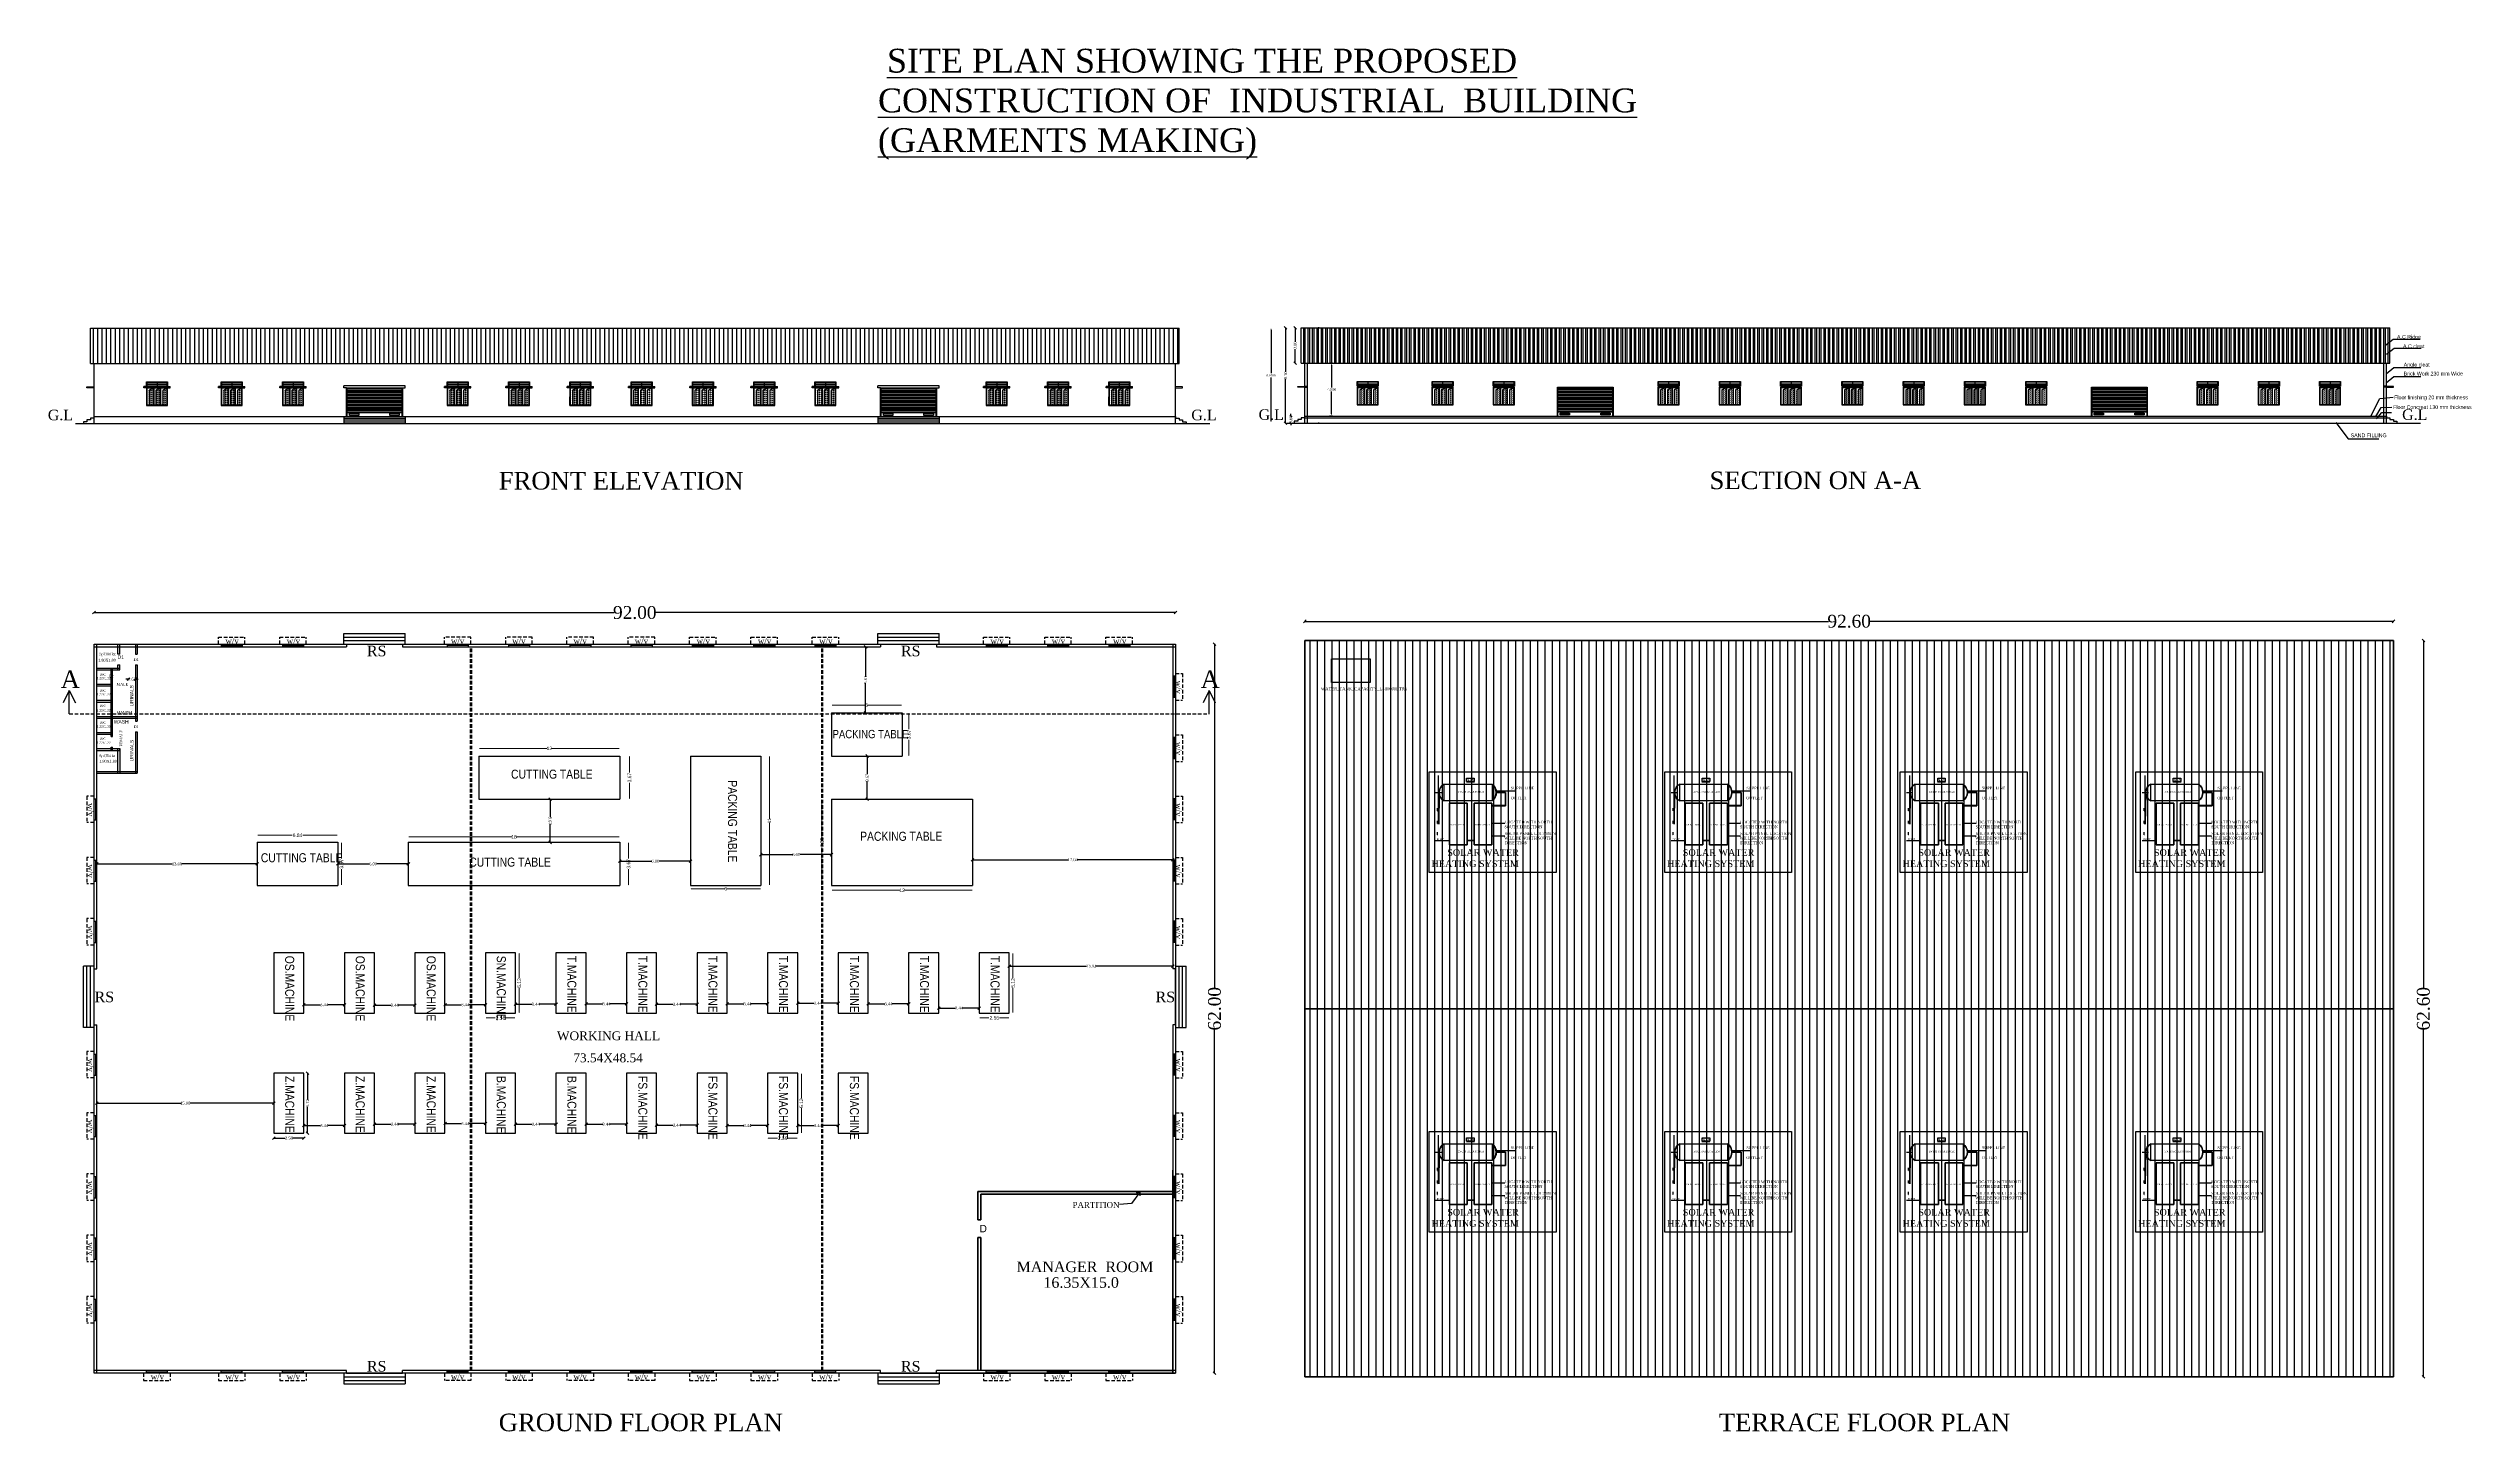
# Model space of a CAD drawing. Header units: metres. Extents: x 1422408 to 2282761, y 5574 to 80428.
# Drawn here: x 2282554.8 to 2282760.9, y 5574.3 to 5691.9 of the extents above; entities outside this region: 1.
import ezdxf

# ---------------------------------------------------------------- set-up
doc = ezdxf.new("R2010")
doc.units = ezdxf.units.M
doc.header["$LTSCALE"] = 3.5
doc.header["$MEASUREMENT"] = 0
doc.linetypes.add('DOT2', pattern=[0.125, 0, -0.125])
doc.linetypes.add('HIDDEN', pattern=[0.375, 0.25, -0.125])
doc.layers.get('0').update_dxf_attribs({"linetype": 'CONTINUOUS'})
doc.layers.get('DEFPOINTS').update_dxf_attribs({"linetype": 'CONTINUOUS'})
for name, color, linetype in [('BLK_1_FLR_0_REGULAR_ROOM_1', 117, 'CONTINUOUS'), ('BLK_1_FLR_1_ROOF_AREA', 54, 'CONTINUOUS'), ('BLK_1_HT_OF_BLDG', 5, 'CONTINUOUS'), ('BLK_1_PLINTH_HEIGHT', 7, 'CONTINUOUS'), ('HAT', 15, 'CONTINUOUS'), ('LED light 600x600mm', 2, 'CONTINUOUS'), ('WATER_TANK_CALCULATION', 150, 'CONTINUOUS')]:
    doc.layers.add(name, color=color, linetype=linetype)
doc.styles.add('ANAND', font='times.ttf')
doc.styles.add('ARIAL', font='arial.ttf')
doc.styles.add('ROOM TEXT 10.5', font='swissc.ttf')
doc.styles.add('style4', font='arial.ttf')
doc.dimstyles.new('Copy(2) of LINE1', dxfattribs={"dimscale": 0, "dimtxt": 0.3, "dimasz": 0.18, "dimexe": 0.33, "dimexo": 0.8, "dimgap": 0.09, "dimtad": 0, "dimzin": 0, "dimdsep": 46, "dimtxsty": 'ROOM TEXT 10.5', "dimcen": 0.09, "dimse1": 1, "dimse2": 1, "dimclrd": 8, "dimclrt": 3, "dimadec": 0, "dimazin": 0, "dimtfac": 1, "dimtofl": 0, "dimtmove": 0, "dimatfit": 3, "dimfxl": 0, "dimtolj": 1, "dimtzin": 0, "dimarcsym": 0})
doc.dimstyles.new('ISO-25', dxfattribs={"dimtxt": 0.3, "dimasz": 0.05, "dimexe": 0.5, "dimexo": 0, "dimgap": 0, "dimtad": 0, "dimtoh": 1, "dimdsep": 46, "dimtxsty": 'Standard', "dimcen": -0.3, "dimse1": 1, "dimse2": 1, "dimclrd": 256, "dimclrt": 256, "dimadec": 0, "dimazin": 0, "dimtfac": 1, "dimtmove": 0, "dimatfit": 3, "dimfxl": 0, "dimlwd": 5, "dimarcsym": 0})
doc.dimstyles.new('STANDARD$0', dxfattribs={"dimtxt": 0.25, "dimasz": 0.18, "dimexe": 2, "dimexo": 2, "dimgap": 0, "dimtad": 0, "dimzin": 0, "dimdsep": 46, "dimtxsty": 'ANAND', "dimblk": 'OBLIQUE', "dimcen": 0.0625, "dimdle": 0.02, "dimse1": 1, "dimse2": 1, "dimadec": 0, "dimazin": 0, "dimtfac": 1, "dimtix": 1, "dimtofl": 0, "dimtmove": 2, "dimatfit": 3, "dimldrblk": 'OBLIQUE', "dimfxl": 0, "dimtolj": 1, "dimtzin": 0, "dimarcsym": 0})

# ---------------------------------------------------------------- blocks, each defined once
blk = doc.blocks.new('*D156')
at = {"lineweight": 5}
for p, q in [((2282585.45, 5624.9), (2282594.2, 5624.9)), ((2282603.35, 5624.9), (2282594.6, 5624.9))]:
    blk.add_line(p, q, dxfattribs=at)
for points in [[(2282585.45, 5624.91), (2282585.45, 5624.89), (2282585.4, 5624.9)], [(2282603.35, 5624.91), (2282603.35, 5624.89), (2282603.4, 5624.9)]]:
    blk.add_solid(points)
at = {"layer": 'DEFPOINTS', "color": 0}
for p in [(2282603.4, 5624.9), (2282585.4, 5624.44), (2282603.4, 5624.44)]:
    blk.add_point(p, dxfattribs=at)
at = {"lineweight": -2, "insert": (2282594.4, 5624.9), "char_height": 0.3, "attachment_point": 5}
blk.add_mtext('18', dxfattribs=at)
blk = doc.blocks.new('*D157')
at = {"lineweight": 5}
for p, q in [((2282604.14, 5624.39), (2282604.14, 5623.06)), ((2282604.14, 5620.83), (2282604.14, 5622.16))]:
    blk.add_line(p, q, dxfattribs=at)
for points in [[(2282604.13, 5624.39), (2282604.14, 5624.39), (2282604.14, 5624.44)], [(2282604.13, 5620.83), (2282604.14, 5620.83), (2282604.14, 5620.78)]]:
    blk.add_solid(points)
at = {"layer": 'DEFPOINTS', "color": 0}
for p in [(2282603.4, 5624.44), (2282603.41, 5620.78), (2282604.14, 5620.78)]:
    blk.add_point(p, dxfattribs=at)
at = {"lineweight": -2, "insert": (2282604.14, 5622.61), "char_height": 0.3, "attachment_point": 5, "rotation": 90}
blk.add_mtext('3.67', dxfattribs=at)
blk = doc.blocks.new('*D158')
at = {"lineweight": 5}
for p, q in [((2282609.46, 5620.49), (2282612.31, 5620.49)), ((2282615.36, 5620.49), (2282612.51, 5620.49))]:
    blk.add_line(p, q, dxfattribs=at)
for points in [[(2282609.46, 5620.5), (2282609.46, 5620.48), (2282609.41, 5620.49)], [(2282615.36, 5620.5), (2282615.36, 5620.48), (2282615.41, 5620.49)]]:
    blk.add_solid(points)
at = {"layer": 'DEFPOINTS', "color": 0}
for p in [(2282609.41, 5620.78), (2282615.41, 5620.78), (2282615.41, 5620.49)]:
    blk.add_point(p, dxfattribs=at)
at = {"lineweight": -2, "insert": (2282612.41, 5620.49), "char_height": 0.3, "attachment_point": 5}
blk.add_mtext('6', dxfattribs=at)
blk = doc.blocks.new('*D159')
at = {"lineweight": 5}
for p, q in [((2282616.12, 5631.73), (2282616.12, 5626.43)), ((2282616.12, 5620.83), (2282616.12, 5626.13))]:
    blk.add_line(p, q, dxfattribs=at)
for points in [[(2282616.11, 5631.73), (2282616.12, 5631.73), (2282616.12, 5631.78)], [(2282616.11, 5620.83), (2282616.12, 5620.83), (2282616.12, 5620.78)]]:
    blk.add_solid(points)
at = {"layer": 'DEFPOINTS', "color": 0}
for p in [(2282615.4, 5631.78), (2282616.12, 5631.78), (2282615.41, 5620.78)]:
    blk.add_point(p, dxfattribs=at)
at = {"lineweight": -2, "insert": (2282616.12, 5626.28), "char_height": 0.3, "attachment_point": 5, "rotation": 90}
blk.add_mtext('11', dxfattribs=at)
blk = doc.blocks.new('*D160')
at = {"lineweight": 5}
for p, q in [((2282620.58, 5628.06), (2282620.58, 5624.89)), ((2282620.58, 5620.83), (2282620.58, 5623.99))]:
    blk.add_line(p, q, dxfattribs=at)
for points in [[(2282620.57, 5628.06), (2282620.59, 5628.06), (2282620.58, 5628.11)], [(2282620.57, 5620.83), (2282620.59, 5620.83), (2282620.58, 5620.78)]]:
    blk.add_solid(points)
at = {"layer": 'DEFPOINTS', "color": 0}
for p in [(2282621.4, 5628.11), (2282620.58, 5620.78), (2282621.41, 5620.78)]:
    blk.add_point(p, dxfattribs=at)
at = {"lineweight": -2, "insert": (2282620.58, 5624.44), "char_height": 0.3, "attachment_point": 5, "rotation": 90}
blk.add_mtext('7.33', dxfattribs=at)
blk = doc.blocks.new('*D161')
at = {"lineweight": 5}
for p, q in [((2282621.46, 5620.36), (2282627.21, 5620.36)), ((2282633.36, 5620.36), (2282627.61, 5620.36))]:
    blk.add_line(p, q, dxfattribs=at)
for points in [[(2282621.46, 5620.37), (2282621.46, 5620.36), (2282621.41, 5620.36)], [(2282633.36, 5620.37), (2282633.36, 5620.36), (2282633.41, 5620.36)]]:
    blk.add_solid(points)
at = {"layer": 'DEFPOINTS', "color": 0}
for p in [(2282621.41, 5620.78), (2282633.41, 5620.78), (2282633.41, 5620.36)]:
    blk.add_point(p, dxfattribs=at)
at = {"lineweight": -2, "insert": (2282627.41, 5620.36), "char_height": 0.3, "attachment_point": 5}
blk.add_mtext('12', dxfattribs=at)
blk = doc.blocks.new('*D162')
at = {"lineweight": 5}
for p, q in [((2282621.45, 5636.09), (2282624.3, 5636.09)), ((2282627.35, 5636.09), (2282624.5, 5636.09))]:
    blk.add_line(p, q, dxfattribs=at)
for points in [[(2282621.45, 5636.09), (2282621.45, 5636.08), (2282621.4, 5636.09)], [(2282627.35, 5636.09), (2282627.35, 5636.08), (2282627.4, 5636.09)]]:
    blk.add_solid(points)
at = {"layer": 'DEFPOINTS', "color": 0}
for p in [(2282621.4, 5635.45), (2282627.4, 5636.09), (2282627.4, 5635.45)]:
    blk.add_point(p, dxfattribs=at)
at = {"lineweight": -2, "insert": (2282624.4, 5636.09), "char_height": 0.3, "attachment_point": 5}
blk.add_mtext('6', dxfattribs=at)
blk = doc.blocks.new('*D163')
at = {"lineweight": 5}
for p, q in [((2282627.98, 5635.4), (2282627.98, 5634.06)), ((2282627.98, 5631.83), (2282627.98, 5633.16))]:
    blk.add_line(p, q, dxfattribs=at)
for points in [[(2282627.98, 5635.4), (2282627.99, 5635.4), (2282627.98, 5635.45)], [(2282627.98, 5631.83), (2282627.99, 5631.83), (2282627.98, 5631.78)]]:
    blk.add_solid(points)
at = {"layer": 'DEFPOINTS', "color": 0}
for p in [(2282627.4, 5635.45), (2282627.4, 5631.78), (2282627.98, 5631.78)]:
    blk.add_point(p, dxfattribs=at)
at = {"lineweight": -2, "insert": (2282627.98, 5633.61), "char_height": 0.3, "attachment_point": 5, "rotation": 90}
blk.add_mtext('3.67', dxfattribs=at)
blk = doc.blocks.new('*D164')
at = {"lineweight": 5}
for p, q in [((2282591.45, 5632.43), (2282597.2, 5632.43)), ((2282603.35, 5632.43), (2282597.6, 5632.43))]:
    blk.add_line(p, q, dxfattribs=at)
for points in [[(2282591.45, 5632.44), (2282591.45, 5632.42), (2282591.4, 5632.43)], [(2282603.35, 5632.44), (2282603.35, 5632.42), (2282603.4, 5632.43)]]:
    blk.add_solid(points)
at = {"layer": 'DEFPOINTS', "color": 0}
for p in [(2282591.4, 5631.78), (2282603.4, 5632.43), (2282603.4, 5631.78)]:
    blk.add_point(p, dxfattribs=at)
at = {"lineweight": -2, "insert": (2282597.4, 5632.43), "char_height": 0.3, "attachment_point": 5}
blk.add_mtext('12', dxfattribs=at)
blk = doc.blocks.new('*D165')
at = {"lineweight": 5}
for p, q in [((2282604.22, 5631.73), (2282604.22, 5630.39)), ((2282604.22, 5628.16), (2282604.22, 5629.49))]:
    blk.add_line(p, q, dxfattribs=at)
for points in [[(2282604.21, 5631.73), (2282604.23, 5631.73), (2282604.22, 5631.78)], [(2282604.21, 5628.16), (2282604.23, 5628.16), (2282604.22, 5628.11)]]:
    blk.add_solid(points)
at = {"layer": 'DEFPOINTS', "color": 0}
for p in [(2282603.4, 5631.78), (2282603.4, 5628.11), (2282604.22, 5628.11)]:
    blk.add_point(p, dxfattribs=at)
at = {"lineweight": -2, "insert": (2282604.22, 5629.94), "char_height": 0.3, "attachment_point": 5, "rotation": 90}
blk.add_mtext('3.67', dxfattribs=at)
blk = doc.blocks.new('*D166')
at = {"lineweight": 5}
for p, q in [((2282572.61, 5625.04), (2282575.53, 5625.04)), ((2282579.35, 5625.04), (2282576.43, 5625.04))]:
    blk.add_line(p, q, dxfattribs=at)
for points in [[(2282572.61, 5625.05), (2282572.61, 5625.03), (2282572.56, 5625.04)], [(2282579.35, 5625.05), (2282579.35, 5625.03), (2282579.4, 5625.04)]]:
    blk.add_solid(points)
at = {"layer": 'DEFPOINTS', "color": 0}
for p in [(2282572.56, 5625.04), (2282572.56, 5624.44), (2282579.4, 5624.44)]:
    blk.add_point(p, dxfattribs=at)
at = {"lineweight": -2, "insert": (2282575.98, 5625.04), "char_height": 0.3, "attachment_point": 5}
blk.add_mtext('6.84', dxfattribs=at)
blk = doc.blocks.new('*D167')
at = {"lineweight": 5}
for p, q in [((2282579.72, 5624.39), (2282579.72, 5623.06)), ((2282579.72, 5620.83), (2282579.72, 5622.16))]:
    blk.add_line(p, q, dxfattribs=at)
for points in [[(2282579.71, 5624.39), (2282579.73, 5624.39), (2282579.72, 5624.44)], [(2282579.71, 5620.83), (2282579.73, 5620.83), (2282579.72, 5620.78)]]:
    blk.add_solid(points)
at = {"layer": 'DEFPOINTS', "color": 0}
for p in [(2282579.4, 5624.44), (2282579.41, 5620.78), (2282579.72, 5620.78)]:
    blk.add_point(p, dxfattribs=at)
at = {"lineweight": -2, "insert": (2282579.72, 5622.61), "char_height": 0.3, "attachment_point": 5, "rotation": 90}
blk.add_mtext('3.67', dxfattribs=at)
blk = doc.blocks.new('_Oblique')
at = {"color": 0, "linetype": 'ByBlock', "lineweight": -2}
blk.add_line((-0.5, -0.5), (0.5, 0.5), dxfattribs=at)
blk = doc.blocks.new('*D102')
at = {"color": 0, "lineweight": -2, "ltscale": 400}
for p, q in [((2282579.39, 5622.61), (2282582.1, 5622.61)), ((2282585.43, 5622.61), (2282582.71, 5622.61))]:
    blk.add_line(p, q, dxfattribs=at)
at = {"layer": 'DEFPOINTS', "color": 0, "ltscale": 400}
for p in [(2282579.41, 5622.61), (2282585.41, 5622.61), (2282585.41, 5622.61)]:
    blk.add_point(p, dxfattribs=at)
at = {"color": 0, "lineweight": -2, "ltscale": 400, "xscale": 0.23, "yscale": 0.23, "zscale": 0.23}
for p, rotation in [((2282579.41, 5622.61), 180.0126523814835), ((2282585.41, 5622.61), 0.0126523814834913)]:
    blk.add_blockref('_Oblique', p, dxfattribs=dict(at, rotation=rotation))
at = {"color": 0, "ltscale": 400, "insert": (2282582.41, 5622.61), "char_height": 0.25, "attachment_point": 5, "rotation": 0.0127, "style": 'ANAND'}
blk.add_mtext('\\A1;6.00', dxfattribs=at)
blk = doc.blocks.new('*D103')
at = {"color": 0, "lineweight": -2, "ltscale": 400}
for p, q in [((2282603.39, 5622.84), (2282606.1, 5622.84)), ((2282609.43, 5622.84), (2282606.71, 5622.84))]:
    blk.add_line(p, q, dxfattribs=at)
at = {"layer": 'DEFPOINTS', "color": 0, "ltscale": 400}
for p in [(2282609.41, 5622.84), (2282603.41, 5622.62), (2282609.41, 5622.62)]:
    blk.add_point(p, dxfattribs=at)
at = {"color": 0, "lineweight": -2, "ltscale": 400, "xscale": 0.23, "yscale": 0.23, "zscale": 0.23}
for p, rotation in [((2282603.41, 5622.84), 180.0126523851158), ((2282609.41, 5622.84), 0.0126523851157993)]:
    blk.add_blockref('_Oblique', p, dxfattribs=dict(at, rotation=rotation))
at = {"color": 0, "ltscale": 400, "insert": (2282606.41, 5622.84), "char_height": 0.25, "attachment_point": 5, "rotation": 0.0127, "style": 'ANAND'}
blk.add_mtext('\\A1;6.00', dxfattribs=at)
blk = doc.blocks.new('*D104')
at = {"color": 0, "lineweight": -2, "ltscale": 400}
for p, q in [((2282597.47, 5628.13), (2282597.47, 5626.58)), ((2282597.47, 5624.42), (2282597.47, 5625.97))]:
    blk.add_line(p, q, dxfattribs=at)
at = {"layer": 'DEFPOINTS', "color": 0, "ltscale": 400}
for p in [(2282597.4, 5628.11), (2282597.4, 5624.44), (2282597.47, 5624.44)]:
    blk.add_point(p, dxfattribs=at)
at = {"color": 0, "lineweight": -2, "ltscale": 400, "xscale": 0.23, "yscale": 0.23, "zscale": 0.23}
for p, rotation in [((2282597.47, 5628.11), 90.01265238877183), ((2282597.47, 5624.44), 270.0126523887718)]:
    blk.add_blockref('_Oblique', p, dxfattribs=dict(at, rotation=rotation))
at = {"color": 0, "ltscale": 400, "insert": (2282597.47, 5626.28), "char_height": 0.25, "attachment_point": 5, "rotation": 270.0127, "style": 'ANAND'}
blk.add_mtext('\\A1;3.67', dxfattribs=at)
blk = doc.blocks.new('*D105')
at = {"color": 0, "lineweight": -2, "ltscale": 400}
for p, q in [((2282615.38, 5623.39), (2282618.1, 5623.39)), ((2282621.42, 5623.39), (2282618.71, 5623.39))]:
    blk.add_line(p, q, dxfattribs=at)
at = {"layer": 'DEFPOINTS', "color": 0, "ltscale": 400}
for p in [(2282615.4, 5623.23), (2282621.4, 5623.39), (2282621.4, 5623.24)]:
    blk.add_point(p, dxfattribs=at)
at = {"color": 0, "lineweight": -2, "ltscale": 400, "xscale": 0.23, "yscale": 0.23, "zscale": 0.23}
for p, rotation in [((2282615.4, 5623.39), 180.0126523851389), ((2282621.4, 5623.39), 0.0126523851389156)]:
    blk.add_blockref('_Oblique', p, dxfattribs=dict(at, rotation=rotation))
at = {"color": 0, "ltscale": 400, "insert": (2282618.4, 5623.39), "char_height": 0.25, "attachment_point": 5, "rotation": 0.0127, "style": 'ANAND'}
blk.add_mtext('\\A1;6.00', dxfattribs=at)
blk = doc.blocks.new('*D106')
at = {"color": 0, "lineweight": -2, "ltscale": 400}
for p, q in [((2282624.44, 5631.8), (2282624.44, 5630.25)), ((2282624.44, 5628.09), (2282624.44, 5629.64))]:
    blk.add_line(p, q, dxfattribs=at)
at = {"layer": 'DEFPOINTS', "color": 0, "ltscale": 400}
for p in [(2282624.4, 5631.78), (2282624.4, 5628.11), (2282624.44, 5628.11)]:
    blk.add_point(p, dxfattribs=at)
at = {"color": 0, "lineweight": -2, "ltscale": 400, "xscale": 0.23, "yscale": 0.23, "zscale": 0.23}
for p, rotation in [((2282624.44, 5631.78), 90), ((2282624.44, 5628.11), 270)]:
    blk.add_blockref('_Oblique', p, dxfattribs=dict(at, rotation=rotation))
at = {"color": 0, "ltscale": 400, "insert": (2282624.44, 5629.94), "char_height": 0.25, "attachment_point": 5, "rotation": 90, "style": 'ANAND'}
blk.add_mtext('\\A1;3.67', dxfattribs=at)
blk = doc.blocks.new('*D107')
at = {"color": 0, "lineweight": -2, "ltscale": 400}
for p, q in [((2282633.39, 5622.96), (2282641.54, 5622.96)), ((2282650.46, 5622.96), (2282642.31, 5622.96))]:
    blk.add_line(p, q, dxfattribs=at)
at = {"layer": 'DEFPOINTS', "color": 0, "ltscale": 400}
for p in [(2282633.41, 5623.16), (2282633.41, 5622.96), (2282650.44, 5623.16)]:
    blk.add_point(p, dxfattribs=at)
at = {"color": 0, "lineweight": -2, "ltscale": 400, "xscale": 0.23, "yscale": 0.23, "zscale": 0.23}
for p, rotation in [((2282633.41, 5622.96), 180.000000000003), ((2282650.44, 5622.96), 3.037599999999999e-12)]:
    blk.add_blockref('_Oblique', p, dxfattribs=dict(at, rotation=rotation))
at = {"color": 0, "ltscale": 400, "insert": (2282641.93, 5622.96), "char_height": 0.25, "attachment_point": 5, "style": 'ANAND'}
blk.add_mtext('\\A1;17.04', dxfattribs=at)
blk = doc.blocks.new('*D168')
at = {"color": 0, "lineweight": -2, "ltscale": 400}
for p, q in [((2282573.95, 5599.28), (2282574.93, 5599.28)), ((2282576.55, 5599.28), (2282575.56, 5599.28))]:
    blk.add_line(p, q, dxfattribs=at)
at = {"layer": 'DEFPOINTS', "color": 0, "ltscale": 400}
for p in [(2282573.97, 5599.7), (2282573.97, 5599.28), (2282576.53, 5599.7)]:
    blk.add_point(p, dxfattribs=at)
at = {"color": 0, "lineweight": -2, "ltscale": 400, "xscale": 0.23, "yscale": 0.23, "zscale": 0.23, "rotation": 180}
blk.add_blockref('_Oblique', (2282573.97, 5599.28), dxfattribs=at)
at = {"color": 0, "lineweight": -2, "ltscale": 400, "xscale": 0.23, "yscale": 0.23, "zscale": 0.23}
blk.add_blockref('_Oblique', (2282576.53, 5599.28), dxfattribs=at)
at = {"color": 0, "ltscale": 400, "insert": (2282575.25, 5599.28), "char_height": 0.25, "attachment_point": 5, "style": 'ANAND'}
blk.add_mtext('\\A1;2.56', dxfattribs=at)
blk = doc.blocks.new('*D169')
at = {"color": 0, "lineweight": -2, "ltscale": 400}
for p, q in [((2282576.84, 5604.83), (2282576.84, 5602.56)), ((2282576.84, 5599.68), (2282576.84, 5601.95))]:
    blk.add_line(p, q, dxfattribs=at)
at = {"layer": 'DEFPOINTS', "color": 0, "ltscale": 400}
for p in [(2282576.53, 5604.81), (2282576.84, 5604.81), (2282576.53, 5599.7)]:
    blk.add_point(p, dxfattribs=at)
at = {"color": 0, "lineweight": -2, "ltscale": 400, "xscale": 0.23, "yscale": 0.23, "zscale": 0.23}
for p, rotation in [((2282576.84, 5604.81), 90), ((2282576.84, 5599.7), 270)]:
    blk.add_blockref('_Oblique', p, dxfattribs=dict(at, rotation=rotation))
at = {"color": 0, "ltscale": 400, "insert": (2282576.84, 5602.26), "char_height": 0.25, "attachment_point": 5, "rotation": 90, "style": 'ANAND'}
blk.add_mtext('\\A1;5.12', dxfattribs=at)
blk = doc.blocks.new('*D108')
at = {"lineweight": 5}
for p, q in [((2282616.02, 5599.28), (2282616.8, 5599.28)), ((2282618.48, 5599.28), (2282617.7, 5599.28))]:
    blk.add_line(p, q, dxfattribs=at)
for points in [[(2282616.02, 5599.29), (2282616.02, 5599.28), (2282615.97, 5599.28)], [(2282618.48, 5599.29), (2282618.48, 5599.28), (2282618.53, 5599.28)]]:
    blk.add_solid(points)
at = {"layer": 'DEFPOINTS', "color": 0}
for p in [(2282615.97, 5599.7), (2282615.97, 5599.28), (2282618.53, 5599.7)]:
    blk.add_point(p, dxfattribs=at)
at = {"lineweight": -2, "insert": (2282617.25, 5599.28), "char_height": 0.3, "attachment_point": 5}
blk.add_mtext('2.56', dxfattribs=at)
blk = doc.blocks.new('*D109')
at = {"lineweight": 5}
for p, q in [((2282618.84, 5604.76), (2282618.84, 5602.66)), ((2282618.84, 5599.75), (2282618.84, 5601.86))]:
    blk.add_line(p, q, dxfattribs=at)
for points in [[(2282618.83, 5604.76), (2282618.84, 5604.76), (2282618.84, 5604.81)], [(2282618.83, 5599.75), (2282618.84, 5599.75), (2282618.84, 5599.7)]]:
    blk.add_solid(points)
at = {"layer": 'DEFPOINTS', "color": 0}
for p in [(2282618.53, 5604.81), (2282618.84, 5604.81), (2282618.53, 5599.7)]:
    blk.add_point(p, dxfattribs=at)
at = {"lineweight": -2, "insert": (2282618.84, 5602.26), "char_height": 0.3, "attachment_point": 5, "rotation": 90}
blk.add_mtext('5.12', dxfattribs=at)
blk = doc.blocks.new('*D110')
at = {"lineweight": 5}
for p, q in [((2282592.02, 5609.51), (2282592.8, 5609.51)), ((2282594.48, 5609.51), (2282593.7, 5609.51))]:
    blk.add_line(p, q, dxfattribs=at)
for points in [[(2282592.02, 5609.51), (2282592.02, 5609.5), (2282591.97, 5609.51)], [(2282594.48, 5609.51), (2282594.48, 5609.5), (2282594.53, 5609.51)]]:
    blk.add_solid(points)
at = {"layer": 'DEFPOINTS', "color": 0}
for p in [(2282591.97, 5609.92), (2282591.97, 5609.51), (2282594.53, 5609.92)]:
    blk.add_point(p, dxfattribs=at)
at = {"lineweight": -2, "insert": (2282593.25, 5609.51), "char_height": 0.3, "attachment_point": 5}
blk.add_mtext('2.56', dxfattribs=at)
blk = doc.blocks.new('*D111')
at = {"lineweight": 5}
for p, q in [((2282594.84, 5614.99), (2282594.84, 5612.88)), ((2282594.84, 5609.97), (2282594.84, 5612.08))]:
    blk.add_line(p, q, dxfattribs=at)
for points in [[(2282594.83, 5614.99), (2282594.84, 5614.99), (2282594.84, 5615.04)], [(2282594.83, 5609.97), (2282594.84, 5609.97), (2282594.84, 5609.92)]]:
    blk.add_solid(points)
at = {"layer": 'DEFPOINTS', "color": 0}
for p in [(2282594.53, 5615.04), (2282594.84, 5615.04), (2282594.53, 5609.92)]:
    blk.add_point(p, dxfattribs=at)
at = {"lineweight": -2, "insert": (2282594.84, 5612.48), "char_height": 0.3, "attachment_point": 5, "rotation": 90}
blk.add_mtext('5.12', dxfattribs=at)
blk = doc.blocks.new('*D112')
at = {"lineweight": 5}
for p, q in [((2282634.02, 5609.51), (2282634.8, 5609.51)), ((2282636.48, 5609.51), (2282635.7, 5609.51))]:
    blk.add_line(p, q, dxfattribs=at)
for points in [[(2282634.02, 5609.51), (2282634.02, 5609.5), (2282633.97, 5609.51)], [(2282636.48, 5609.51), (2282636.48, 5609.5), (2282636.53, 5609.51)]]:
    blk.add_solid(points)
at = {"layer": 'DEFPOINTS', "color": 0}
for p in [(2282633.97, 5609.92), (2282633.97, 5609.51), (2282636.53, 5609.92)]:
    blk.add_point(p, dxfattribs=at)
at = {"lineweight": -2, "insert": (2282635.25, 5609.51), "char_height": 0.3, "attachment_point": 5}
blk.add_mtext('2.56', dxfattribs=at)
blk = doc.blocks.new('*D113')
at = {"lineweight": 5}
for p, q in [((2282636.84, 5614.99), (2282636.84, 5612.88)), ((2282636.84, 5609.97), (2282636.84, 5612.08))]:
    blk.add_line(p, q, dxfattribs=at)
for points in [[(2282636.83, 5614.99), (2282636.84, 5614.99), (2282636.84, 5615.04)], [(2282636.83, 5609.97), (2282636.84, 5609.97), (2282636.84, 5609.92)]]:
    blk.add_solid(points)
at = {"layer": 'DEFPOINTS', "color": 0}
for p in [(2282636.53, 5615.04), (2282636.84, 5615.04), (2282636.53, 5609.92)]:
    blk.add_point(p, dxfattribs=at)
at = {"lineweight": -2, "insert": (2282636.84, 5612.48), "char_height": 0.3, "attachment_point": 5, "rotation": 90}
blk.add_mtext('5.12', dxfattribs=at)
blk = doc.blocks.new('*D114')
at = {"color": 0, "lineweight": -2, "ltscale": 400}
for p, q in [((2282630.51, 5610.35), (2282631.94, 5610.35)), ((2282633.99, 5610.35), (2282632.56, 5610.35))]:
    blk.add_line(p, q, dxfattribs=at)
at = {"layer": 'DEFPOINTS', "color": 0, "ltscale": 400}
for p in [(2282630.53, 5610.35), (2282630.53, 5609.92), (2282633.97, 5609.92)]:
    blk.add_point(p, dxfattribs=at)
at = {"color": 0, "lineweight": -2, "ltscale": 400, "xscale": 0.23, "yscale": 0.23, "zscale": 0.23, "rotation": 180}
blk.add_blockref('_Oblique', (2282630.53, 5610.35), dxfattribs=at)
at = {"color": 0, "lineweight": -2, "ltscale": 400, "xscale": 0.23, "yscale": 0.23, "zscale": 0.23}
blk.add_blockref('_Oblique', (2282633.97, 5610.35), dxfattribs=at)
at = {"color": 0, "ltscale": 400, "insert": (2282632.25, 5610.35), "char_height": 0.25, "attachment_point": 5, "style": 'ANAND'}
blk.add_mtext('\\A1;3.44', dxfattribs=at)
blk = doc.blocks.new('*D115')
at = {"color": 0, "lineweight": -2, "ltscale": 400}
for p, q in [((2282576.51, 5600.35), (2282577.94, 5600.35)), ((2282579.99, 5600.35), (2282578.56, 5600.35))]:
    blk.add_line(p, q, dxfattribs=at)
at = {"layer": 'DEFPOINTS', "color": 0, "ltscale": 400}
for p in [(2282576.53, 5600.36), (2282579.97, 5600.36), (2282579.97, 5600.35)]:
    blk.add_point(p, dxfattribs=at)
at = {"color": 0, "lineweight": -2, "ltscale": 400, "xscale": 0.23, "yscale": 0.23, "zscale": 0.23, "rotation": 180}
blk.add_blockref('_Oblique', (2282576.53, 5600.35), dxfattribs=at)
at = {"color": 0, "lineweight": -2, "ltscale": 400, "xscale": 0.23, "yscale": 0.23, "zscale": 0.23}
blk.add_blockref('_Oblique', (2282579.97, 5600.35), dxfattribs=at)
at = {"color": 0, "ltscale": 400, "insert": (2282578.25, 5600.35), "char_height": 0.25, "attachment_point": 5, "style": 'ANAND'}
blk.add_mtext('\\A1;3.44', dxfattribs=at)
blk = doc.blocks.new('*D116')
at = {"color": 0, "lineweight": -2, "ltscale": 400}
for p, q in [((2282582.51, 5600.48), (2282583.94, 5600.48)), ((2282585.99, 5600.48), (2282584.56, 5600.48))]:
    blk.add_line(p, q, dxfattribs=at)
at = {"layer": 'DEFPOINTS', "color": 0, "ltscale": 400}
for p in [(2282582.53, 5600.51), (2282585.97, 5600.51), (2282585.97, 5600.48)]:
    blk.add_point(p, dxfattribs=at)
at = {"color": 0, "lineweight": -2, "ltscale": 400, "xscale": 0.23, "yscale": 0.23, "zscale": 0.23, "rotation": 180}
blk.add_blockref('_Oblique', (2282582.53, 5600.48), dxfattribs=at)
at = {"color": 0, "lineweight": -2, "ltscale": 400, "xscale": 0.23, "yscale": 0.23, "zscale": 0.23}
blk.add_blockref('_Oblique', (2282585.97, 5600.48), dxfattribs=at)
at = {"color": 0, "ltscale": 400, "insert": (2282584.25, 5600.48), "char_height": 0.25, "attachment_point": 5, "style": 'ANAND'}
blk.add_mtext('\\A1;3.44', dxfattribs=at)
blk = doc.blocks.new('*D117')
at = {"color": 0, "lineweight": -2, "ltscale": 400}
for p, q in [((2282588.51, 5600.52), (2282589.94, 5600.52)), ((2282591.99, 5600.52), (2282590.56, 5600.52))]:
    blk.add_line(p, q, dxfattribs=at)
at = {"layer": 'DEFPOINTS', "color": 0, "ltscale": 400}
for p in [(2282588.53, 5600.48), (2282591.97, 5600.52), (2282591.97, 5600.48)]:
    blk.add_point(p, dxfattribs=at)
at = {"color": 0, "lineweight": -2, "ltscale": 400, "xscale": 0.23, "yscale": 0.23, "zscale": 0.23, "rotation": 180}
blk.add_blockref('_Oblique', (2282588.53, 5600.52), dxfattribs=at)
at = {"color": 0, "lineweight": -2, "ltscale": 400, "xscale": 0.23, "yscale": 0.23, "zscale": 0.23}
blk.add_blockref('_Oblique', (2282591.97, 5600.52), dxfattribs=at)
at = {"color": 0, "ltscale": 400, "insert": (2282590.25, 5600.52), "char_height": 0.25, "attachment_point": 5, "style": 'ANAND'}
blk.add_mtext('\\A1;3.44', dxfattribs=at)
blk = doc.blocks.new('*D118')
at = {"color": 0, "lineweight": -2, "ltscale": 400}
for p, q in [((2282594.51, 5600.48), (2282595.94, 5600.48)), ((2282597.99, 5600.48), (2282596.56, 5600.48))]:
    blk.add_line(p, q, dxfattribs=at)
at = {"layer": 'DEFPOINTS', "color": 0, "ltscale": 400}
for p in [(2282594.53, 5600.52), (2282597.97, 5600.52), (2282597.97, 5600.48)]:
    blk.add_point(p, dxfattribs=at)
at = {"color": 0, "lineweight": -2, "ltscale": 400, "xscale": 0.23, "yscale": 0.23, "zscale": 0.23, "rotation": 180}
blk.add_blockref('_Oblique', (2282594.53, 5600.48), dxfattribs=at)
at = {"color": 0, "lineweight": -2, "ltscale": 400, "xscale": 0.23, "yscale": 0.23, "zscale": 0.23}
blk.add_blockref('_Oblique', (2282597.97, 5600.48), dxfattribs=at)
at = {"color": 0, "ltscale": 400, "insert": (2282596.25, 5600.48), "char_height": 0.25, "attachment_point": 5, "style": 'ANAND'}
blk.add_mtext('\\A1;3.44', dxfattribs=at)
blk = doc.blocks.new('*D119')
at = {"color": 0, "lineweight": -2, "ltscale": 400}
for p, q in [((2282600.51, 5600.47), (2282601.94, 5600.47)), ((2282603.99, 5600.47), (2282602.56, 5600.47))]:
    blk.add_line(p, q, dxfattribs=at)
at = {"layer": 'DEFPOINTS', "color": 0, "ltscale": 400}
for p in [(2282600.53, 5600.48), (2282603.97, 5600.48), (2282603.97, 5600.47)]:
    blk.add_point(p, dxfattribs=at)
at = {"color": 0, "lineweight": -2, "ltscale": 400, "xscale": 0.23, "yscale": 0.23, "zscale": 0.23, "rotation": 180}
blk.add_blockref('_Oblique', (2282600.53, 5600.47), dxfattribs=at)
at = {"color": 0, "lineweight": -2, "ltscale": 400, "xscale": 0.23, "yscale": 0.23, "zscale": 0.23}
blk.add_blockref('_Oblique', (2282603.97, 5600.47), dxfattribs=at)
at = {"color": 0, "ltscale": 400, "insert": (2282602.25, 5600.47), "char_height": 0.25, "attachment_point": 5, "style": 'ANAND'}
blk.add_mtext('\\A1;3.44', dxfattribs=at)
blk = doc.blocks.new('*D120')
at = {"color": 0, "lineweight": -2, "ltscale": 400}
for p, q in [((2282606.51, 5600.39), (2282607.94, 5600.39)), ((2282609.99, 5600.39), (2282608.56, 5600.39))]:
    blk.add_line(p, q, dxfattribs=at)
at = {"layer": 'DEFPOINTS', "color": 0, "ltscale": 400}
for p in [(2282606.53, 5600.47), (2282609.97, 5600.47), (2282609.97, 5600.39)]:
    blk.add_point(p, dxfattribs=at)
at = {"color": 0, "lineweight": -2, "ltscale": 400, "xscale": 0.23, "yscale": 0.23, "zscale": 0.23, "rotation": 180}
blk.add_blockref('_Oblique', (2282606.53, 5600.39), dxfattribs=at)
at = {"color": 0, "lineweight": -2, "ltscale": 400, "xscale": 0.23, "yscale": 0.23, "zscale": 0.23}
blk.add_blockref('_Oblique', (2282609.97, 5600.39), dxfattribs=at)
at = {"color": 0, "ltscale": 400, "insert": (2282608.25, 5600.39), "char_height": 0.25, "attachment_point": 5, "style": 'ANAND'}
blk.add_mtext('\\A1;3.44', dxfattribs=at)
blk = doc.blocks.new('*D121')
at = {"color": 0, "lineweight": -2, "ltscale": 400}
for p, q in [((2282612.51, 5600.36), (2282613.94, 5600.36)), ((2282615.99, 5600.36), (2282614.56, 5600.36))]:
    blk.add_line(p, q, dxfattribs=at)
at = {"layer": 'DEFPOINTS', "color": 0, "ltscale": 400}
for p in [(2282612.53, 5600.39), (2282615.97, 5600.39), (2282615.97, 5600.36)]:
    blk.add_point(p, dxfattribs=at)
at = {"color": 0, "lineweight": -2, "ltscale": 400, "xscale": 0.23, "yscale": 0.23, "zscale": 0.23, "rotation": 180}
blk.add_blockref('_Oblique', (2282612.53, 5600.36), dxfattribs=at)
at = {"color": 0, "lineweight": -2, "ltscale": 400, "xscale": 0.23, "yscale": 0.23, "zscale": 0.23}
blk.add_blockref('_Oblique', (2282615.97, 5600.36), dxfattribs=at)
at = {"color": 0, "ltscale": 400, "insert": (2282614.25, 5600.36), "char_height": 0.25, "attachment_point": 5, "style": 'ANAND'}
blk.add_mtext('\\A1;3.44', dxfattribs=at)
blk = doc.blocks.new('*D122')
at = {"color": 0, "lineweight": -2, "ltscale": 400}
for p, q in [((2282618.51, 5600.36), (2282619.94, 5600.36)), ((2282621.99, 5600.36), (2282620.56, 5600.36))]:
    blk.add_line(p, q, dxfattribs=at)
at = {"layer": 'DEFPOINTS', "color": 0, "ltscale": 400}
for p in [(2282618.53, 5600.36), (2282621.97, 5600.36), (2282621.97, 5600.36)]:
    blk.add_point(p, dxfattribs=at)
at = {"color": 0, "lineweight": -2, "ltscale": 400, "xscale": 0.23, "yscale": 0.23, "zscale": 0.23, "rotation": 180}
blk.add_blockref('_Oblique', (2282618.53, 5600.36), dxfattribs=at)
at = {"color": 0, "lineweight": -2, "ltscale": 400, "xscale": 0.23, "yscale": 0.23, "zscale": 0.23}
blk.add_blockref('_Oblique', (2282621.97, 5600.36), dxfattribs=at)
at = {"color": 0, "ltscale": 400, "insert": (2282620.25, 5600.36), "char_height": 0.25, "attachment_point": 5, "style": 'ANAND'}
blk.add_mtext('\\A1;3.44', dxfattribs=at)
blk = doc.blocks.new('*D123')
at = {"color": 0, "lineweight": -2, "ltscale": 400}
for p, q in [((2282576.51, 5610.63), (2282577.94, 5610.63)), ((2282579.99, 5610.63), (2282578.56, 5610.63))]:
    blk.add_line(p, q, dxfattribs=at)
at = {"layer": 'DEFPOINTS', "color": 0, "ltscale": 400}
for p in [(2282576.53, 5610.55), (2282579.97, 5610.63), (2282579.97, 5610.55)]:
    blk.add_point(p, dxfattribs=at)
at = {"color": 0, "lineweight": -2, "ltscale": 400, "xscale": 0.23, "yscale": 0.23, "zscale": 0.23, "rotation": 180}
blk.add_blockref('_Oblique', (2282576.53, 5610.63), dxfattribs=at)
at = {"color": 0, "lineweight": -2, "ltscale": 400, "xscale": 0.23, "yscale": 0.23, "zscale": 0.23}
blk.add_blockref('_Oblique', (2282579.97, 5610.63), dxfattribs=at)
at = {"color": 0, "ltscale": 400, "insert": (2282578.25, 5610.63), "char_height": 0.25, "attachment_point": 5, "style": 'ANAND'}
blk.add_mtext('\\A1;3.44', dxfattribs=at)
blk = doc.blocks.new('*D124')
at = {"color": 0, "lineweight": -2, "ltscale": 400}
for p, q in [((2282582.51, 5610.59), (2282583.94, 5610.59)), ((2282585.99, 5610.59), (2282584.56, 5610.59))]:
    blk.add_line(p, q, dxfattribs=at)
at = {"layer": 'DEFPOINTS', "color": 0, "ltscale": 400}
for p in [(2282582.53, 5610.63), (2282585.97, 5610.63), (2282585.97, 5610.59)]:
    blk.add_point(p, dxfattribs=at)
at = {"color": 0, "lineweight": -2, "ltscale": 400, "xscale": 0.23, "yscale": 0.23, "zscale": 0.23, "rotation": 180}
blk.add_blockref('_Oblique', (2282582.53, 5610.59), dxfattribs=at)
at = {"color": 0, "lineweight": -2, "ltscale": 400, "xscale": 0.23, "yscale": 0.23, "zscale": 0.23}
blk.add_blockref('_Oblique', (2282585.97, 5610.59), dxfattribs=at)
at = {"color": 0, "ltscale": 400, "insert": (2282584.25, 5610.59), "char_height": 0.25, "attachment_point": 5, "style": 'ANAND'}
blk.add_mtext('\\A1;3.44', dxfattribs=at)
blk = doc.blocks.new('*D125')
at = {"color": 0, "lineweight": -2, "ltscale": 400}
for p, q in [((2282588.51, 5610.63), (2282589.94, 5610.63)), ((2282591.99, 5610.63), (2282590.56, 5610.63))]:
    blk.add_line(p, q, dxfattribs=at)
at = {"layer": 'DEFPOINTS', "color": 0, "ltscale": 400}
for p in [(2282588.53, 5610.59), (2282591.97, 5610.63), (2282591.97, 5610.59)]:
    blk.add_point(p, dxfattribs=at)
at = {"color": 0, "lineweight": -2, "ltscale": 400, "xscale": 0.23, "yscale": 0.23, "zscale": 0.23, "rotation": 180}
blk.add_blockref('_Oblique', (2282588.53, 5610.63), dxfattribs=at)
at = {"color": 0, "lineweight": -2, "ltscale": 400, "xscale": 0.23, "yscale": 0.23, "zscale": 0.23}
blk.add_blockref('_Oblique', (2282591.97, 5610.63), dxfattribs=at)
at = {"color": 0, "ltscale": 400, "insert": (2282590.25, 5610.63), "char_height": 0.25, "attachment_point": 5, "style": 'ANAND'}
blk.add_mtext('\\A1;3.44', dxfattribs=at)
blk = doc.blocks.new('*D126')
at = {"color": 0, "lineweight": -2, "ltscale": 400}
for p, q in [((2282594.51, 5610.67), (2282595.94, 5610.67)), ((2282597.99, 5610.67), (2282596.56, 5610.67))]:
    blk.add_line(p, q, dxfattribs=at)
at = {"layer": 'DEFPOINTS', "color": 0, "ltscale": 400}
for p in [(2282594.53, 5610.63), (2282597.97, 5610.67), (2282597.97, 5610.63)]:
    blk.add_point(p, dxfattribs=at)
at = {"color": 0, "lineweight": -2, "ltscale": 400, "xscale": 0.23, "yscale": 0.23, "zscale": 0.23, "rotation": 180}
blk.add_blockref('_Oblique', (2282594.53, 5610.67), dxfattribs=at)
at = {"color": 0, "lineweight": -2, "ltscale": 400, "xscale": 0.23, "yscale": 0.23, "zscale": 0.23}
blk.add_blockref('_Oblique', (2282597.97, 5610.67), dxfattribs=at)
at = {"color": 0, "ltscale": 400, "insert": (2282596.25, 5610.67), "char_height": 0.25, "attachment_point": 5, "style": 'ANAND'}
blk.add_mtext('\\A1;3.44', dxfattribs=at)
blk = doc.blocks.new('*D127')
at = {"color": 0, "lineweight": -2, "ltscale": 400}
for p, q in [((2282600.51, 5610.7), (2282601.94, 5610.7)), ((2282603.99, 5610.7), (2282602.56, 5610.7))]:
    blk.add_line(p, q, dxfattribs=at)
at = {"layer": 'DEFPOINTS', "color": 0, "ltscale": 400}
for p in [(2282600.53, 5610.67), (2282603.97, 5610.7), (2282603.97, 5610.67)]:
    blk.add_point(p, dxfattribs=at)
at = {"color": 0, "lineweight": -2, "ltscale": 400, "xscale": 0.23, "yscale": 0.23, "zscale": 0.23, "rotation": 180}
blk.add_blockref('_Oblique', (2282600.53, 5610.7), dxfattribs=at)
at = {"color": 0, "lineweight": -2, "ltscale": 400, "xscale": 0.23, "yscale": 0.23, "zscale": 0.23}
blk.add_blockref('_Oblique', (2282603.97, 5610.7), dxfattribs=at)
at = {"color": 0, "ltscale": 400, "insert": (2282602.25, 5610.7), "char_height": 0.25, "attachment_point": 5, "style": 'ANAND'}
blk.add_mtext('\\A1;3.44', dxfattribs=at)
blk = doc.blocks.new('*D128')
at = {"color": 0, "lineweight": -2, "ltscale": 400}
for p, q in [((2282606.51, 5610.68), (2282607.94, 5610.68)), ((2282609.99, 5610.68), (2282608.56, 5610.68))]:
    blk.add_line(p, q, dxfattribs=at)
at = {"layer": 'DEFPOINTS', "color": 0, "ltscale": 400}
for p in [(2282606.53, 5610.7), (2282609.97, 5610.7), (2282609.97, 5610.68)]:
    blk.add_point(p, dxfattribs=at)
at = {"color": 0, "lineweight": -2, "ltscale": 400, "xscale": 0.23, "yscale": 0.23, "zscale": 0.23, "rotation": 180}
blk.add_blockref('_Oblique', (2282606.53, 5610.68), dxfattribs=at)
at = {"color": 0, "lineweight": -2, "ltscale": 400, "xscale": 0.23, "yscale": 0.23, "zscale": 0.23}
blk.add_blockref('_Oblique', (2282609.97, 5610.68), dxfattribs=at)
at = {"color": 0, "ltscale": 400, "insert": (2282608.25, 5610.68), "char_height": 0.25, "attachment_point": 5, "style": 'ANAND'}
blk.add_mtext('\\A1;3.44', dxfattribs=at)
blk = doc.blocks.new('*D129')
at = {"color": 0, "lineweight": -2, "ltscale": 400}
for p, q in [((2282612.51, 5610.7), (2282613.94, 5610.7)), ((2282615.99, 5610.7), (2282614.56, 5610.7))]:
    blk.add_line(p, q, dxfattribs=at)
at = {"layer": 'DEFPOINTS', "color": 0, "ltscale": 400}
for p in [(2282612.53, 5610.68), (2282615.97, 5610.7), (2282615.97, 5610.68)]:
    blk.add_point(p, dxfattribs=at)
at = {"color": 0, "lineweight": -2, "ltscale": 400, "xscale": 0.23, "yscale": 0.23, "zscale": 0.23, "rotation": 180}
blk.add_blockref('_Oblique', (2282612.53, 5610.7), dxfattribs=at)
at = {"color": 0, "lineweight": -2, "ltscale": 400, "xscale": 0.23, "yscale": 0.23, "zscale": 0.23}
blk.add_blockref('_Oblique', (2282615.97, 5610.7), dxfattribs=at)
at = {"color": 0, "ltscale": 400, "insert": (2282614.25, 5610.7), "char_height": 0.25, "attachment_point": 5, "style": 'ANAND'}
blk.add_mtext('\\A1;3.44', dxfattribs=at)
blk = doc.blocks.new('*D130')
at = {"color": 0, "lineweight": -2, "ltscale": 400}
for p, q in [((2282618.51, 5610.77), (2282619.94, 5610.77)), ((2282621.99, 5610.77), (2282620.56, 5610.77))]:
    blk.add_line(p, q, dxfattribs=at)
at = {"layer": 'DEFPOINTS', "color": 0, "ltscale": 400}
for p in [(2282618.53, 5610.7), (2282621.97, 5610.77), (2282621.97, 5610.7)]:
    blk.add_point(p, dxfattribs=at)
at = {"color": 0, "lineweight": -2, "ltscale": 400, "xscale": 0.23, "yscale": 0.23, "zscale": 0.23, "rotation": 180}
blk.add_blockref('_Oblique', (2282618.53, 5610.77), dxfattribs=at)
at = {"color": 0, "lineweight": -2, "ltscale": 400, "xscale": 0.23, "yscale": 0.23, "zscale": 0.23}
blk.add_blockref('_Oblique', (2282621.97, 5610.77), dxfattribs=at)
at = {"color": 0, "ltscale": 400, "insert": (2282620.25, 5610.77), "char_height": 0.25, "attachment_point": 5, "style": 'ANAND'}
blk.add_mtext('\\A1;3.44', dxfattribs=at)
blk = doc.blocks.new('*D131')
at = {"color": 0, "lineweight": -2, "ltscale": 400}
for p, q in [((2282624.51, 5610.7), (2282625.94, 5610.7)), ((2282627.99, 5610.7), (2282626.56, 5610.7))]:
    blk.add_line(p, q, dxfattribs=at)
at = {"layer": 'DEFPOINTS', "color": 0, "ltscale": 400}
for p in [(2282624.53, 5610.77), (2282627.97, 5610.77), (2282627.97, 5610.7)]:
    blk.add_point(p, dxfattribs=at)
at = {"color": 0, "lineweight": -2, "ltscale": 400, "xscale": 0.23, "yscale": 0.23, "zscale": 0.23, "rotation": 180}
blk.add_blockref('_Oblique', (2282624.53, 5610.7), dxfattribs=at)
at = {"color": 0, "lineweight": -2, "ltscale": 400, "xscale": 0.23, "yscale": 0.23, "zscale": 0.23}
blk.add_blockref('_Oblique', (2282627.97, 5610.7), dxfattribs=at)
at = {"color": 0, "ltscale": 400, "insert": (2282626.25, 5610.7), "char_height": 0.25, "attachment_point": 5, "style": 'ANAND'}
blk.add_mtext('\\A1;3.44', dxfattribs=at)
blk = doc.blocks.new('*D132')
at = {"color": 0, "lineweight": -2, "ltscale": 400}
for p, q in [((2282636.51, 5613.92), (2282643.1, 5613.92)), ((2282650.46, 5613.92), (2282643.87, 5613.92))]:
    blk.add_line(p, q, dxfattribs=at)
at = {"layer": 'DEFPOINTS', "color": 0, "ltscale": 400}
for p in [(2282636.53, 5614.02), (2282650.44, 5614.02), (2282650.44, 5613.92)]:
    blk.add_point(p, dxfattribs=at)
at = {"color": 0, "lineweight": -2, "ltscale": 400, "xscale": 0.23, "yscale": 0.23, "zscale": 0.23, "rotation": 180}
blk.add_blockref('_Oblique', (2282636.53, 5613.92), dxfattribs=at)
at = {"color": 0, "lineweight": -2, "ltscale": 400, "xscale": 0.23, "yscale": 0.23, "zscale": 0.23}
blk.add_blockref('_Oblique', (2282650.44, 5613.92), dxfattribs=at)
at = {"color": 0, "ltscale": 400, "insert": (2282643.49, 5613.92), "char_height": 0.25, "attachment_point": 5, "style": 'ANAND'}
blk.add_mtext('\\A1;13.92', dxfattribs=at)
blk = doc.blocks.new('*D133')
at = {"color": 0, "lineweight": -2, "ltscale": 400}
for p, q in [((2282624.31, 5641.08), (2282624.31, 5638.55)), ((2282624.31, 5635.43), (2282624.31, 5637.96))]:
    blk.add_line(p, q, dxfattribs=at)
at = {"layer": 'DEFPOINTS', "color": 0, "ltscale": 400}
for p in [(2282624.31, 5641.06), (2282624.4, 5641.06), (2282624.4, 5635.45)]:
    blk.add_point(p, dxfattribs=at)
at = {"color": 0, "lineweight": -2, "ltscale": 400, "xscale": 0.23, "yscale": 0.23, "zscale": 0.23}
for p, rotation in [((2282624.31, 5641.06), 90), ((2282624.31, 5635.45), 270)]:
    blk.add_blockref('_Oblique', p, dxfattribs=dict(at, rotation=rotation))
at = {"color": 0, "ltscale": 400, "insert": (2282624.31, 5638.26), "char_height": 0.25, "attachment_point": 5, "rotation": 90, "style": 'ANAND'}
blk.add_mtext('\\A1;5.61', dxfattribs=at)
blk = doc.blocks.new('A$C4F9D38C6')
at = {"ltscale": 2000}
for p, q in [((0.45, 5.68), (0.89, 5.67)), ((0.67, 3.44), (0.67, 6.87)), ((1.06, 6.26), (4.46, 6.26)), ((1.06, 5.08), (1.06, 6.26)), ((4.46, 6.26), (4.46, 5.08)), ((4.75, 5.8), (6.12, 5.8)), ((4.76, 5.67), (5.42, 5.67)), ((5.42, 5.67), (5.42, 4.74)), ((4.46, 5.08), (1.06, 5.08)), ((2.7, 4.91), (1.44, 4.91)), ((1.44, 4.91), (1.44, 1.97)), ((2.7, 1.97), (2.7, 4.91)), ((4.44, 4.91), (3.18, 4.91)), ((3.18, 4.91), (3.18, 1.97)), ((4.44, 1.97), (4.44, 4.91)), ((5.42, 4.74), (4.44, 4.74)), ((1.44, 2.25), (0.45, 2.25)), ((1.44, 1.97), (2.7, 1.97)), ((2.7, 2.27), (3.18, 2.27)), ((3.18, 1.97), (4.44, 1.97))]:
    blk.add_line(p, q, dxfattribs=at)
at = {"ltscale": 400}
blk.add_lwpolyline([(0, 7.14), (8.99, 7.14), (8.99, 0), (0, 0)], close=True, dxfattribs=at)
for points in [[(5.42, 5.58), (5.42, 5.39)], [(0.59, 4.38), (0.59, 4.57)], [(0.59, 3.47), (0.59, 3.67)], [(4.52, 3.49), (5.37, 3.49)], [(5.42, 5.12), (5.42, 4.92)], [(0.59, 2.67), (0.59, 2.86)], [(4.52, 2.61), (5.37, 2.61)]]:
    blk.add_lwpolyline(points)
at = {"ltscale": 2000}
for centre, radius, start, end in [((1.38, 5.67), 0.675, 118.2451, 241.7549), ((4.01, 5.67), 0.746, 307.1268, 52.8732)]:
    blk.add_arc(centre, radius, start, end, dxfattribs=at)
for points in [[(5.4, 5.58), (5.42, 5.67), (5.43, 5.58)], [(5.4, 5.12), (5.42, 5.2), (5.43, 5.12)], [(0.6, 4.38), (0.59, 4.29), (0.57, 4.38)], [(0.6, 3.47), (0.59, 3.39), (0.57, 3.47)], [(4.52, 3.48), (4.44, 3.49), (4.52, 3.51)], [(0.6, 2.67), (0.59, 2.58), (0.57, 2.67)], [(4.52, 2.6), (4.44, 2.61), (4.52, 2.63)]]:
    blk.add_solid(points)
at = {"style": 'ANAND'}
for s, height, p in [('200 LTS SOLAR SYSTEM ', 0.1073, (2.04, 5.67)), ('OUTLET', 0.196, (5.78, 5.19)), ('SUPPL LINE ', 0.196, (5.79, 5.89)), ('SOLAR PANEL 1', 0.1073, (1.47, 3.34)), ('SOLAR PANEL 2', 0.1073, (3.24, 3.34)), (' LOCATED WITH NORTH ', 0.196, (5.28, 3.48)), ('IN LET ', 0.107, (0.54, 2.31)), ('WILL BE NORTH SOUTH ', 0.196, (5.32, 2.34)), ('SOUTH DIRECTION ', 0.196, (5.34, 3.14)), ('DIRECTION ', 0.196, (5.36, 2.01)), ('SOLAR PANEL LOCATION ', 0.196, (5.35, 2.66))]:
    blk.add_text(s, height=height, dxfattribs=at).set_placement(p)
at = {"insert": (2.92, 6.56), "char_height": 0.198, "attachment_point": 5, "style": 'ANAND'}
blk.add_mtext('{\\LNTS}', dxfattribs=at)
at = {"insert": (6.36, 0.38), "char_height": 0.4747, "width": 13.3552, "attachment_point": 9, "rotation": 0, "style": 'ANAND'}
blk.add_mtext('SOLAR WATER \\PHEATING SYSTEM ', dxfattribs=at)
blk = doc.blocks.new('*D134')
at = {"color": 0, "lineweight": -2, "ltscale": 400}
for p, q in [((2282561.6, 5638.31), (2282561.37, 5638.31)), ((2282562.2, 5638.31), (2282562.43, 5638.31))]:
    blk.add_line(p, q, dxfattribs=at)
at = {"layer": 'DEFPOINTS', "color": 0, "ltscale": 400}
for p in [(2282561.6, 5638.1), (2282562.2, 5638.31), (2282562.2, 5638.1)]:
    blk.add_point(p, dxfattribs=at)
at = {"color": 0, "lineweight": -2, "ltscale": 400, "xscale": 0.23, "yscale": 0.23, "zscale": 0.23}
blk.add_blockref('_Oblique', (2282561.6, 5638.31), dxfattribs=at)
at = {"color": 0, "lineweight": -2, "ltscale": 400, "xscale": 0.23, "yscale": 0.23, "zscale": 0.23, "rotation": 180}
blk.add_blockref('_Oblique', (2282562.2, 5638.31), dxfattribs=at)
at = {"color": 0, "ltscale": 400, "insert": (2282561.9, 5638.31), "char_height": 0.25, "attachment_point": 5, "style": 'ANAND'}
blk.add_mtext('\\A1;0.60', dxfattribs=at)
blk = doc.blocks.new('*D135')
at = {"color": 0, "lineweight": -2, "ltscale": 400}
for p, q in [((2282558.88, 5622.61), (2282565.35, 5622.61)), ((2282572.58, 5622.61), (2282566.12, 5622.61))]:
    blk.add_line(p, q, dxfattribs=at)
at = {"layer": 'DEFPOINTS', "color": 0, "ltscale": 400}
for p in [(2282558.9, 5622.61), (2282558.9, 5622.61), (2282572.56, 5622.61)]:
    blk.add_point(p, dxfattribs=at)
at = {"color": 0, "lineweight": -2, "ltscale": 400, "xscale": 0.23, "yscale": 0.23, "zscale": 0.23, "rotation": 180}
blk.add_blockref('_Oblique', (2282558.9, 5622.61), dxfattribs=at)
at = {"color": 0, "lineweight": -2, "ltscale": 400, "xscale": 0.23, "yscale": 0.23, "zscale": 0.23}
blk.add_blockref('_Oblique', (2282572.56, 5622.61), dxfattribs=at)
at = {"color": 0, "ltscale": 400, "insert": (2282565.73, 5622.61), "char_height": 0.25, "attachment_point": 5, "style": 'ANAND'}
blk.add_mtext('\\A1;13.66', dxfattribs=at)
blk = doc.blocks.new('*D136')
at = {"color": 0, "lineweight": -2, "ltscale": 400}
for p, q in [((2282558.88, 5602.26), (2282566.05, 5602.26)), ((2282573.99, 5602.26), (2282566.82, 5602.26))]:
    blk.add_line(p, q, dxfattribs=at)
at = {"layer": 'DEFPOINTS', "color": 0, "ltscale": 400}
for p in [(2282558.9, 5602.26), (2282558.9, 5602.26), (2282573.97, 5602.26)]:
    blk.add_point(p, dxfattribs=at)
at = {"color": 0, "lineweight": -2, "ltscale": 400, "xscale": 0.23, "yscale": 0.23, "zscale": 0.23}
for p, rotation in [((2282558.9, 5602.26), 179.9999999980728), ((2282573.97, 5602.26), 359.9999999980729)]:
    blk.add_blockref('_Oblique', p, dxfattribs=dict(at, rotation=rotation))
at = {"color": 0, "ltscale": 400, "insert": (2282566.43, 5602.26), "char_height": 0.25, "attachment_point": 5, "rotation": 360, "style": 'ANAND'}
blk.add_mtext('\\A1;15.06', dxfattribs=at)
blk = doc.blocks.new('*D137')
at = {"color": 0, "lineweight": -2, "ltscale": 400}
for p, q in [((2282558.65, 5643.97), (2282602.93, 5643.97)), ((2282650.69, 5643.97), (2282606.42, 5643.97))]:
    blk.add_line(p, q, dxfattribs=at)
at = {"layer": 'DEFPOINTS', "color": 0, "ltscale": 400}
for p in [(2282650.67, 5643.97), (2282558.67, 5641.29), (2282650.67, 5641.29)]:
    blk.add_point(p, dxfattribs=at)
at = {"color": 0, "lineweight": -2, "ltscale": 400, "xscale": 0.23, "yscale": 0.23, "zscale": 0.23, "rotation": 180}
blk.add_blockref('_Oblique', (2282558.67, 5643.97), dxfattribs=at)
at = {"color": 0, "lineweight": -2, "ltscale": 400, "xscale": 0.23, "yscale": 0.23, "zscale": 0.23}
blk.add_blockref('_Oblique', (2282650.67, 5643.97), dxfattribs=at)
at = {"color": 0, "ltscale": 400, "insert": (2282604.67, 5643.97), "char_height": 0.25, "attachment_point": 5, "style": 'ANAND'}
blk.add_mtext('\\A1;{\\H4.3568x;92.00}', dxfattribs=at)
blk = doc.blocks.new('*D138')
at = {"color": 0, "lineweight": -2, "ltscale": 400}
for p, q in [((2282653.99, 5641.31), (2282653.99, 5612.04)), ((2282653.99, 5579.27), (2282653.99, 5608.54))]:
    blk.add_line(p, q, dxfattribs=at)
at = {"layer": 'DEFPOINTS', "color": 0, "ltscale": 400}
for p in [(2282650.67, 5641.29), (2282650.67, 5579.29), (2282653.99, 5579.29)]:
    blk.add_point(p, dxfattribs=at)
at = {"color": 0, "lineweight": -2, "ltscale": 400, "xscale": 0.23, "yscale": 0.23, "zscale": 0.23}
for p, rotation in [((2282653.99, 5641.29), 90), ((2282653.99, 5579.29), 270)]:
    blk.add_blockref('_Oblique', p, dxfattribs=dict(at, rotation=rotation))
at = {"color": 0, "ltscale": 400, "insert": (2282653.99, 5610.29), "char_height": 0.25, "attachment_point": 5, "rotation": 90, "style": 'ANAND'}
blk.add_mtext('\\A1;{\\H4.3568x;62.00}', dxfattribs=at)
blk = doc.blocks.new('*D139')
at = {"color": 0, "lineweight": -2, "ltscale": 400}
for p, q in [((2282661.65, 5643.23), (2282706.22, 5643.23)), ((2282754.29, 5643.23), (2282709.72, 5643.23))]:
    blk.add_line(p, q, dxfattribs=at)
at = {"layer": 'DEFPOINTS', "color": 0, "ltscale": 400}
for p in [(2282661.67, 5641.59), (2282754.27, 5643.23), (2282754.27, 5641.59)]:
    blk.add_point(p, dxfattribs=at)
at = {"color": 0, "lineweight": -2, "ltscale": 400, "xscale": 0.23, "yscale": 0.23, "zscale": 0.23, "rotation": 180}
blk.add_blockref('_Oblique', (2282661.67, 5643.23), dxfattribs=at)
at = {"color": 0, "lineweight": -2, "ltscale": 400, "xscale": 0.23, "yscale": 0.23, "zscale": 0.23}
blk.add_blockref('_Oblique', (2282754.27, 5643.23), dxfattribs=at)
at = {"color": 0, "ltscale": 400, "insert": (2282707.97, 5643.23), "char_height": 0.25, "attachment_point": 5, "style": 'ANAND'}
blk.add_mtext('\\A1;{\\H4.3568x;92.60}', dxfattribs=at)
blk = doc.blocks.new('*D140')
at = {"color": 0, "lineweight": -2, "ltscale": 400}
for p, q in [((2282756.82, 5641.61), (2282756.82, 5612.04)), ((2282756.82, 5578.97), (2282756.82, 5608.54))]:
    blk.add_line(p, q, dxfattribs=at)
at = {"layer": 'DEFPOINTS', "color": 0, "ltscale": 400}
for p in [(2282754.27, 5641.59), (2282754.27, 5578.99), (2282756.82, 5578.99)]:
    blk.add_point(p, dxfattribs=at)
at = {"color": 0, "lineweight": -2, "ltscale": 400, "xscale": 0.23, "yscale": 0.23, "zscale": 0.23}
for p, rotation in [((2282756.82, 5641.59), 90), ((2282756.82, 5578.99), 270)]:
    blk.add_blockref('_Oblique', p, dxfattribs=dict(at, rotation=rotation))
at = {"color": 0, "ltscale": 400, "insert": (2282756.82, 5610.29), "char_height": 0.25, "attachment_point": 5, "rotation": 90, "style": 'ANAND'}
blk.add_mtext('\\A1;{\\H4.3568x;62.60}', dxfattribs=at)
blk = doc.blocks.new('*D141')
at = {"color": 0, "lineweight": -2, "ltscale": 400}
for p, q in [((2282660.03, 5668.21), (2282660.03, 5664.44)), ((2282660.03, 5660.07), (2282660.03, 5663.83))]:
    blk.add_line(p, q, dxfattribs=at)
at = {"layer": 'DEFPOINTS', "color": 0, "ltscale": 400}
for p in [(2282663.71, 5668.19), (2282660.03, 5660.09), (2282663.71, 5660.09)]:
    blk.add_point(p, dxfattribs=at)
at = {"color": 0, "lineweight": -2, "ltscale": 400, "xscale": 0.23, "yscale": 0.23, "zscale": 0.23}
for p, rotation in [((2282660.03, 5668.19), 90), ((2282660.03, 5660.09), 270)]:
    blk.add_blockref('_Oblique', p, dxfattribs=dict(at, rotation=rotation))
at = {"color": 0, "ltscale": 400, "insert": (2282660.03, 5664.14), "char_height": 0.25, "attachment_point": 5, "rotation": 90, "style": 'ANAND'}
blk.add_mtext('\\A1;8.10', dxfattribs=at)
blk = doc.blocks.new('*D142')
at = {"layer": 'BLK_1_FLR_0_REGULAR_ROOM_1', "color": 0, "lineweight": -2}
for p, q in [((2282664.03, 5665.19), (2282663.77, 5665.19)), ((2282663.95, 5665.01), (2282663.95, 5663.12)), ((2282663.95, 5660.87), (2282663.95, 5662.76)), ((2282664.03, 5660.69), (2282663.77, 5660.69))]:
    blk.add_line(p, q, dxfattribs=at)
at = {"layer": 'BLK_1_FLR_0_REGULAR_ROOM_1', "color": 0}
for points in [[(2282663.92, 5665.01), (2282663.98, 5665.01), (2282663.95, 5665.19)], [(2282663.92, 5660.87), (2282663.98, 5660.87), (2282663.95, 5660.69)]]:
    blk.add_solid(points, dxfattribs=at)
at = {"layer": 'DEFPOINTS', "color": 0}
for p in [(2282664.09, 5665.19), (2282663.95, 5660.69), (2282664.09, 5660.69)]:
    blk.add_point(p, dxfattribs=at)
at = {"layer": 'BLK_1_FLR_0_REGULAR_ROOM_1', "color": 0, "insert": (2282663.95, 5662.94), "char_height": 0.18, "attachment_point": 5}
blk.add_mtext('\\A1;4.5000', dxfattribs=at)
blk = doc.blocks.new('*D143')
at = {"color": 0, "lineweight": -2, "ltscale": 400}
for p, q in [((2282660.84, 5668.21), (2282660.84, 5667)), ((2282660.84, 5665.17), (2282660.84, 5666.38))]:
    blk.add_line(p, q, dxfattribs=at)
at = {"layer": 'DEFPOINTS', "color": 0, "ltscale": 400}
for p in [(2282662.94, 5668.19), (2282660.84, 5665.19), (2282662.94, 5665.19)]:
    blk.add_point(p, dxfattribs=at)
at = {"color": 0, "lineweight": -2, "ltscale": 400, "xscale": 0.23, "yscale": 0.23, "zscale": 0.23}
for p, rotation in [((2282660.84, 5668.19), 90), ((2282660.84, 5665.19), 270)]:
    blk.add_blockref('_Oblique', p, dxfattribs=dict(at, rotation=rotation))
at = {"color": 0, "ltscale": 400, "insert": (2282660.84, 5666.69), "char_height": 0.25, "attachment_point": 5, "rotation": 90, "style": 'ANAND'}
blk.add_mtext('\\A1;3.00', dxfattribs=at)
blk = doc.blocks.new('*D144')
at = {"layer": 'BLK_1_PLINTH_HEIGHT', "color": 0, "linetype": 'Continuous', "lineweight": -2, "ltscale": 400}
for p, q in [((2282660.47, 5660.69), (2282660.47, 5660.87)), ((2282660.47, 5660.09), (2282660.47, 5659.91))]:
    blk.add_line(p, q, dxfattribs=at)
at = {"layer": 'DEFPOINTS', "color": 0, "ltscale": 400}
for p in [(2282660.47, 5660.09), (2282662.84, 5660.69), (2282662.84, 5660.09)]:
    blk.add_point(p, dxfattribs=at)
at = {"layer": 'BLK_1_PLINTH_HEIGHT', "color": 0, "lineweight": -2, "ltscale": 400, "xscale": 0.18, "yscale": 0.18, "zscale": 0.18}
for p, rotation in [((2282660.47, 5660.69), 270), ((2282660.47, 5660.09), 90)]:
    blk.add_blockref('_Oblique', p, dxfattribs=dict(at, rotation=rotation))
at = {"layer": 'BLK_1_PLINTH_HEIGHT', "color": 0, "ltscale": 400, "insert": (2282660.47, 5660.39), "char_height": 0.25, "attachment_point": 5, "rotation": 90, "style": 'ANAND'}
blk.add_mtext('\\A1;0.60', dxfattribs=at)
blk = doc.blocks.new('*D155')
at = {"layer": 'BLK_1_HT_OF_BLDG', "color": 0, "linetype": 'DOT2', "lineweight": -2, "ltscale": 400}
for p, q in [((2282662.89, 5668.19), (2282658.61, 5668.19)), ((2282662.89, 5660.09), (2282658.61, 5660.09))]:
    blk.add_line(p, q, dxfattribs=at)
at = {"layer": 'BLK_1_HT_OF_BLDG', "color": 0, "linetype": 'Continuous', "lineweight": -2, "ltscale": 400}
for p, q in [((2282658.79, 5668.01), (2282658.79, 5664.32)), ((2282658.79, 5660.27), (2282658.79, 5663.96))]:
    blk.add_line(p, q, dxfattribs=at)
at = {"layer": 'BLK_1_HT_OF_BLDG', "color": 0, "ltscale": 400}
for points in [[(2282658.76, 5668.01), (2282658.82, 5668.01), (2282658.79, 5668.19)], [(2282658.76, 5660.27), (2282658.82, 5660.27), (2282658.79, 5660.09)]]:
    blk.add_solid(points, dxfattribs=at)
at = {"layer": 'DEFPOINTS', "color": 0, "ltscale": 400}
for p in [(2282662.95, 5668.19), (2282658.79, 5660.09), (2282662.95, 5660.09)]:
    blk.add_point(p, dxfattribs=at)
at = {"layer": 'BLK_1_HT_OF_BLDG', "color": 0, "ltscale": 400, "insert": (2282658.79, 5664.14), "char_height": 0.18, "attachment_point": 5}
blk.add_mtext('\\A1;8.1000', dxfattribs=at)

msp = doc.modelspace()

# ---------------------------------------------------------------- hatches: boundary and pattern name
h = msp.add_hatch()
h.set_pattern_fill('GOST_GLASS', color=256, scale=0.02)
h.set_pattern_definition([(45, (2281329.21401, 7072.06739), (0.1697056275, 0), [0.1, -0.14]), (45, (2281329.25644, 7072.06739), (0.1697056275, 0), [0.04, -0.2]), (45, (2281329.21401, 7072.10981), (0.1697056275, 0), [0.04, -0.2])])
h.paths.add_polyline_path([(2282563.72412, 5663.05913), (2282563.35138, 5662.87757), (2282563.35138, 5661.6309), (2282563.72412, 5661.6309)])
h.paths.add_polyline_path([(2282564.3002, 5663.05913), (2282563.92746, 5662.87757), (2282563.92746, 5661.6309), (2282564.3002, 5661.6309)])
h.paths.add_polyline_path([(2282564.88951, 5663.05913), (2282564.51676, 5662.87757), (2282564.51676, 5661.6309), (2282564.88951, 5661.6309)])
h = msp.add_hatch()
h.set_pattern_fill('GOST_GLASS', color=256, scale=0.02)
h.set_pattern_definition([(45, (2281335.57063, 7072.06739), (0.1697056275, 0), [0.1, -0.14]), (45, (2281335.61305, 7072.06739), (0.1697056275, 0), [0.04, -0.2]), (45, (2281335.57063, 7072.10981), (0.1697056275, 0), [0.04, -0.2])])
h.paths.add_polyline_path([(2282570.08074, 5663.05913), (2282569.708, 5662.87757), (2282569.708, 5661.6309), (2282570.08074, 5661.6309)])
h.paths.add_polyline_path([(2282570.65681, 5663.05913), (2282570.28407, 5662.87757), (2282570.28407, 5661.6309), (2282570.65681, 5661.6309)])
h.paths.add_polyline_path([(2282571.24612, 5663.05913), (2282570.87338, 5662.87757), (2282570.87338, 5661.6309), (2282571.24612, 5661.6309)])
h = msp.add_hatch()
h.set_pattern_fill('GOST_GLASS', color=256, scale=0.02)
h.set_pattern_definition([(45, (2281340.78352, 7072.06739), (0.1697056275, 0), [0.1, -0.14]), (45, (2281340.82594, 7072.06739), (0.1697056275, 0), [0.04, -0.2]), (45, (2281340.78352, 7072.10981), (0.1697056275, 0), [0.04, -0.2])])
h.paths.add_polyline_path([(2282575.29363, 5663.05913), (2282574.92089, 5662.87757), (2282574.92089, 5661.6309), (2282575.29363, 5661.6309)])
h.paths.add_polyline_path([(2282575.86971, 5663.05913), (2282575.49697, 5662.87757), (2282575.49697, 5661.6309), (2282575.86971, 5661.6309)])
h.paths.add_polyline_path([(2282576.45901, 5663.05913), (2282576.08627, 5662.87757), (2282576.08627, 5661.6309), (2282576.45901, 5661.6309)])
h = msp.add_hatch()
h.set_pattern_fill('GOST_GLASS', color=256, scale=0.02)
h.set_pattern_definition([(45, (2281354.7963, 7072.06739), (0.1697056275, 0), [0.1, -0.14]), (45, (2281354.83873, 7072.06739), (0.1697056275, 0), [0.04, -0.2]), (45, (2281354.7963, 7072.10981), (0.1697056275, 0), [0.04, -0.2])])
h.paths.add_polyline_path([(2282589.30641, 5663.05913), (2282588.93367, 5662.87757), (2282588.93367, 5661.6309), (2282589.30641, 5661.6309)])
h.paths.add_polyline_path([(2282589.88249, 5663.05913), (2282589.50975, 5662.87757), (2282589.50975, 5661.6309), (2282589.88249, 5661.6309)])
h.paths.add_polyline_path([(2282590.4718, 5663.05913), (2282590.09905, 5662.87757), (2282590.09905, 5661.6309), (2282590.4718, 5661.6309)])
h = msp.add_hatch()
h.set_pattern_fill('GOST_GLASS', color=256, scale=0.02)
h.set_pattern_definition([(45, (2281360.00919, 7072.06739), (0.1697056275, 0), [0.1, -0.14]), (45, (2281360.05162, 7072.06739), (0.1697056275, 0), [0.04, -0.2]), (45, (2281360.00919, 7072.10981), (0.1697056275, 0), [0.04, -0.2])])
h.paths.add_polyline_path([(2282594.5193, 5663.05913), (2282594.14656, 5662.87757), (2282594.14656, 5661.6309), (2282594.5193, 5661.6309)])
h.paths.add_polyline_path([(2282595.09538, 5663.05913), (2282594.72264, 5662.87757), (2282594.72264, 5661.6309), (2282595.09538, 5661.6309)])
h.paths.add_polyline_path([(2282595.68469, 5663.05913), (2282595.31195, 5662.87757), (2282595.31195, 5661.6309), (2282595.68469, 5661.6309)])
h = msp.add_hatch()
h.set_pattern_fill('GOST_GLASS', color=256, scale=0.02)
h.set_pattern_definition([(45, (2281365.22208, 7072.06739), (0.1697056275, 0), [0.1, -0.14]), (45, (2281365.26451, 7072.06739), (0.1697056275, 0), [0.04, -0.2]), (45, (2281365.22208, 7072.10981), (0.1697056275, 0), [0.04, -0.2])])
h.paths.add_polyline_path([(2282599.73219, 5663.05913), (2282599.35945, 5662.87757), (2282599.35945, 5661.6309), (2282599.73219, 5661.6309)])
h.paths.add_polyline_path([(2282600.30827, 5663.05913), (2282599.93553, 5662.87757), (2282599.93553, 5661.6309), (2282600.30827, 5661.6309)])
h.paths.add_polyline_path([(2282600.89758, 5663.05913), (2282600.52484, 5662.87757), (2282600.52484, 5661.6309), (2282600.89758, 5661.6309)])
h = msp.add_hatch()
h.set_pattern_fill('GOST_GLASS', color=256, scale=0.02)
h.set_pattern_definition([(45, (2281370.43498, 7072.06739), (0.1697056275, 0), [0.1, -0.14]), (45, (2281370.4774, 7072.06739), (0.1697056275, 0), [0.04, -0.2]), (45, (2281370.43498, 7072.10981), (0.1697056275, 0), [0.04, -0.2])])
h.paths.add_polyline_path([(2282604.94509, 5663.05913), (2282604.57234, 5662.87757), (2282604.57234, 5661.6309), (2282604.94509, 5661.6309)])
h.paths.add_polyline_path([(2282605.52116, 5663.05913), (2282605.14842, 5662.87757), (2282605.14842, 5661.6309), (2282605.52116, 5661.6309)])
h.paths.add_polyline_path([(2282606.11047, 5663.05913), (2282605.73773, 5662.87757), (2282605.73773, 5661.6309), (2282606.11047, 5661.6309)])
h = msp.add_hatch()
h.set_pattern_fill('GOST_GLASS', color=256, scale=0.02)
h.set_pattern_definition([(45, (2281375.64787, 7072.06739), (0.1697056275, 0), [0.1, -0.14]), (45, (2281375.6903, 7072.06739), (0.1697056275, 0), [0.04, -0.2]), (45, (2281375.64787, 7072.10981), (0.1697056275, 0), [0.04, -0.2])])
h.paths.add_polyline_path([(2282610.15798, 5663.05913), (2282609.78524, 5662.87757), (2282609.78524, 5661.6309), (2282610.15798, 5661.6309)])
h.paths.add_polyline_path([(2282610.73406, 5663.05913), (2282610.36131, 5662.87757), (2282610.36131, 5661.6309), (2282610.73406, 5661.6309)])
h.paths.add_polyline_path([(2282611.32336, 5663.05913), (2282610.95062, 5662.87757), (2282610.95062, 5661.6309), (2282611.32336, 5661.6309)])
h = msp.add_hatch()
h.set_pattern_fill('GOST_GLASS', color=256, scale=0.02)
h.set_pattern_definition([(45, (2281380.86076, 7072.06739), (0.1697056275, 0), [0.1, -0.14]), (45, (2281380.90319, 7072.06739), (0.1697056275, 0), [0.04, -0.2]), (45, (2281380.86076, 7072.10981), (0.1697056275, 0), [0.04, -0.2])])
h.paths.add_polyline_path([(2282615.37087, 5663.05913), (2282614.99813, 5662.87757), (2282614.99813, 5661.6309), (2282615.37087, 5661.6309)])
h.paths.add_polyline_path([(2282615.94695, 5663.05913), (2282615.57421, 5662.87757), (2282615.57421, 5661.6309), (2282615.94695, 5661.6309)])
h.paths.add_polyline_path([(2282616.53626, 5663.05913), (2282616.16352, 5662.87757), (2282616.16352, 5661.6309), (2282616.53626, 5661.6309)])
h = msp.add_hatch()
h.set_pattern_fill('GOST_GLASS', color=256, scale=0.02)
h.set_pattern_definition([(45, (2281386.07365, 7072.06739), (0.1697056275, 0), [0.1, -0.14]), (45, (2281386.11608, 7072.06739), (0.1697056275, 0), [0.04, -0.2]), (45, (2281386.07365, 7072.10981), (0.1697056275, 0), [0.04, -0.2])])
h.paths.add_polyline_path([(2282620.58376, 5663.05913), (2282620.21102, 5662.87757), (2282620.21102, 5661.6309), (2282620.58376, 5661.6309)])
h.paths.add_polyline_path([(2282621.15984, 5663.05913), (2282620.7871, 5662.87757), (2282620.7871, 5661.6309), (2282621.15984, 5661.6309)])
h.paths.add_polyline_path([(2282621.74915, 5663.05913), (2282621.37641, 5662.87757), (2282621.37641, 5661.6309), (2282621.74915, 5661.6309)])
h = msp.add_hatch()
h.set_pattern_fill('GOST_GLASS', color=256, scale=0.02)
h.set_pattern_definition([(45, (2281400.64494, 7072.06739), (0.1697056275, 0), [0.1, -0.14]), (45, (2281400.68737, 7072.06739), (0.1697056275, 0), [0.04, -0.2]), (45, (2281400.64494, 7072.10981), (0.1697056275, 0), [0.04, -0.2])])
h.paths.add_polyline_path([(2282635.15505, 5663.05913), (2282634.78231, 5662.87757), (2282634.78231, 5661.6309), (2282635.15505, 5661.6309)])
h.paths.add_polyline_path([(2282635.73113, 5663.05913), (2282635.35839, 5662.87757), (2282635.35839, 5661.6309), (2282635.73113, 5661.6309)])
h.paths.add_polyline_path([(2282636.32044, 5663.05913), (2282635.9477, 5662.87757), (2282635.9477, 5661.6309), (2282636.32044, 5661.6309)])
h = msp.add_hatch()
h.set_pattern_fill('GOST_GLASS', color=256, scale=0.02)
h.set_pattern_definition([(45, (2281405.85783, 7072.06739), (0.1697056275, 0), [0.1, -0.14]), (45, (2281405.90026, 7072.06739), (0.1697056275, 0), [0.04, -0.2]), (45, (2281405.85783, 7072.10981), (0.1697056275, 0), [0.04, -0.2])])
h.paths.add_polyline_path([(2282640.36794, 5663.05913), (2282639.9952, 5662.87757), (2282639.9952, 5661.6309), (2282640.36794, 5661.6309)])
h.paths.add_polyline_path([(2282640.94402, 5663.05913), (2282640.57128, 5662.87757), (2282640.57128, 5661.6309), (2282640.94402, 5661.6309)])
h.paths.add_polyline_path([(2282641.53333, 5663.05913), (2282641.16059, 5662.87757), (2282641.16059, 5661.6309), (2282641.53333, 5661.6309)])
h = msp.add_hatch()
h.set_pattern_fill('GOST_GLASS', color=256, scale=0.02)
h.set_pattern_definition([(45, (2281411.07072, 7072.06739), (0.1697056275, 0), [0.1, -0.14]), (45, (2281411.11315, 7072.06739), (0.1697056275, 0), [0.04, -0.2]), (45, (2281411.07072, 7072.10981), (0.1697056275, 0), [0.04, -0.2])])
h.paths.add_polyline_path([(2282645.58083, 5663.05913), (2282645.20809, 5662.87757), (2282645.20809, 5661.6309), (2282645.58083, 5661.6309)])
h.paths.add_polyline_path([(2282646.15691, 5663.05913), (2282645.78417, 5662.87757), (2282645.78417, 5661.6309), (2282646.15691, 5661.6309)])
h.paths.add_polyline_path([(2282646.74622, 5663.05913), (2282646.37348, 5662.87757), (2282646.37348, 5661.6309), (2282646.74622, 5661.6309)])
h = msp.add_hatch()
h.set_pattern_fill('GOST_GLASS', color=256, scale=0.02)
h.set_pattern_definition([(45, (2281432.20825, 7072.10141), (0.1697056275, 0), [0.1, -0.14]), (45, (2281432.25068, 7072.10141), (0.1697056275, 0), [0.04, -0.2]), (45, (2281432.20825, 7072.14384), (0.1697056275, 0), [0.04, -0.2])])
h.paths.add_polyline_path([(2282666.71836, 5663.09315), (2282666.34562, 5662.91159), (2282666.34562, 5661.66492), (2282666.71836, 5661.66492)])
h.paths.add_polyline_path([(2282667.29444, 5663.09315), (2282666.9217, 5662.91159), (2282666.9217, 5661.66492), (2282667.29444, 5661.66492)])
h.paths.add_polyline_path([(2282667.88375, 5663.09315), (2282667.51101, 5662.91159), (2282667.51101, 5661.66492), (2282667.88375, 5661.66492)])
h = msp.add_hatch()
h.set_pattern_fill('GOST_GLASS', color=256, scale=0.02)
h.set_pattern_definition([(45, (2281438.56487, 7072.10141), (0.1697056275, 0), [0.1, -0.14]), (45, (2281438.6073, 7072.10141), (0.1697056275, 0), [0.04, -0.2]), (45, (2281438.56487, 7072.14384), (0.1697056275, 0), [0.04, -0.2])])
h.paths.add_polyline_path([(2282673.07498, 5663.09315), (2282672.70224, 5662.91159), (2282672.70224, 5661.66492), (2282673.07498, 5661.66492)])
h.paths.add_polyline_path([(2282673.65106, 5663.09315), (2282673.27832, 5662.91159), (2282673.27832, 5661.66492), (2282673.65106, 5661.66492)])
h.paths.add_polyline_path([(2282674.24037, 5663.09315), (2282673.86763, 5662.91159), (2282673.86763, 5661.66492), (2282674.24037, 5661.66492)])
h = msp.add_hatch()
h.set_pattern_fill('GOST_GLASS', color=256, scale=0.02)
h.set_pattern_definition([(45, (2281443.77776, 7072.10141), (0.1697056275, 0), [0.1, -0.14]), (45, (2281443.82019, 7072.10141), (0.1697056275, 0), [0.04, -0.2]), (45, (2281443.77776, 7072.14384), (0.1697056275, 0), [0.04, -0.2])])
h.paths.add_polyline_path([(2282678.28787, 5663.09315), (2282677.91513, 5662.91159), (2282677.91513, 5661.66492), (2282678.28787, 5661.66492)])
h.paths.add_polyline_path([(2282678.86395, 5663.09315), (2282678.49121, 5662.91159), (2282678.49121, 5661.66492), (2282678.86395, 5661.66492)])
h.paths.add_polyline_path([(2282679.45326, 5663.09315), (2282679.08052, 5662.91159), (2282679.08052, 5661.66492), (2282679.45326, 5661.66492)])
h = msp.add_hatch()
h.set_pattern_fill('GOST_GLASS', color=256, scale=0.02)
h.set_pattern_definition([(45, (2281457.79054, 7072.10141), (0.1697056275, 0), [0.1, -0.14]), (45, (2281457.83297, 7072.10141), (0.1697056275, 0), [0.04, -0.2]), (45, (2281457.79054, 7072.14384), (0.1697056275, 0), [0.04, -0.2])])
h.paths.add_polyline_path([(2282692.30065, 5663.09315), (2282691.92791, 5662.91159), (2282691.92791, 5661.66492), (2282692.30065, 5661.66492)])
h.paths.add_polyline_path([(2282692.87673, 5663.09315), (2282692.50399, 5662.91159), (2282692.50399, 5661.66492), (2282692.87673, 5661.66492)])
h.paths.add_polyline_path([(2282693.46604, 5663.09315), (2282693.0933, 5662.91159), (2282693.0933, 5661.66492), (2282693.46604, 5661.66492)])
h = msp.add_hatch()
h.set_pattern_fill('GOST_GLASS', color=256, scale=0.02)
h.set_pattern_definition([(45, (2281463.00344, 7072.10141), (0.1697056275, 0), [0.1, -0.14]), (45, (2281463.04586, 7072.10141), (0.1697056275, 0), [0.04, -0.2]), (45, (2281463.00344, 7072.14384), (0.1697056275, 0), [0.04, -0.2])])
h.paths.add_polyline_path([(2282697.51355, 5663.09315), (2282697.1408, 5662.91159), (2282697.1408, 5661.66492), (2282697.51355, 5661.66492)])
h.paths.add_polyline_path([(2282698.08962, 5663.09315), (2282697.71688, 5662.91159), (2282697.71688, 5661.66492), (2282698.08962, 5661.66492)])
h.paths.add_polyline_path([(2282698.67893, 5663.09315), (2282698.30619, 5662.91159), (2282698.30619, 5661.66492), (2282698.67893, 5661.66492)])
h = msp.add_hatch()
h.set_pattern_fill('GOST_GLASS', color=256, scale=0.02)
h.set_pattern_definition([(45, (2281468.21633, 7072.10141), (0.1697056275, 0), [0.1, -0.14]), (45, (2281468.25875, 7072.10141), (0.1697056275, 0), [0.04, -0.2]), (45, (2281468.21633, 7072.14384), (0.1697056275, 0), [0.04, -0.2])])
h.paths.add_polyline_path([(2282702.72644, 5663.09315), (2282702.3537, 5662.91159), (2282702.3537, 5661.66492), (2282702.72644, 5661.66492)])
h.paths.add_polyline_path([(2282703.30252, 5663.09315), (2282702.92977, 5662.91159), (2282702.92977, 5661.66492), (2282703.30252, 5661.66492)])
h.paths.add_polyline_path([(2282703.89182, 5663.09315), (2282703.51908, 5662.91159), (2282703.51908, 5661.66492), (2282703.89182, 5661.66492)])
h = msp.add_hatch()
h.set_pattern_fill('GOST_GLASS', color=256, scale=0.02)
h.set_pattern_definition([(45, (2281473.42922, 7072.10141), (0.1697056275, 0), [0.1, -0.14]), (45, (2281473.47165, 7072.10141), (0.1697056275, 0), [0.04, -0.2]), (45, (2281473.42922, 7072.14384), (0.1697056275, 0), [0.04, -0.2])])
h.paths.add_polyline_path([(2282707.93933, 5663.09315), (2282707.56659, 5662.91159), (2282707.56659, 5661.66492), (2282707.93933, 5661.66492)])
h.paths.add_polyline_path([(2282708.51541, 5663.09315), (2282708.14267, 5662.91159), (2282708.14267, 5661.66492), (2282708.51541, 5661.66492)])
h.paths.add_polyline_path([(2282709.10472, 5663.09315), (2282708.73198, 5662.91159), (2282708.73198, 5661.66492), (2282709.10472, 5661.66492)])
h = msp.add_hatch()
h.set_pattern_fill('GOST_GLASS', color=256, scale=0.02)
h.set_pattern_definition([(45, (2281478.64211, 7072.10141), (0.1697056275, 0), [0.1, -0.14]), (45, (2281478.68454, 7072.10141), (0.1697056275, 0), [0.04, -0.2]), (45, (2281478.64211, 7072.14384), (0.1697056275, 0), [0.04, -0.2])])
h.paths.add_polyline_path([(2282713.15222, 5663.09315), (2282712.77948, 5662.91159), (2282712.77948, 5661.66492), (2282713.15222, 5661.66492)])
h.paths.add_polyline_path([(2282713.7283, 5663.09315), (2282713.35556, 5662.91159), (2282713.35556, 5661.66492), (2282713.7283, 5661.66492)])
h.paths.add_polyline_path([(2282714.31761, 5663.09315), (2282713.94487, 5662.91159), (2282713.94487, 5661.66492), (2282714.31761, 5661.66492)])
h = msp.add_hatch()
h.set_pattern_fill('GOST_GLASS', color=256, scale=0.02)
h.set_pattern_definition([(45, (2281483.855, 7072.10141), (0.1697056275, 0), [0.1, -0.14]), (45, (2281483.89743, 7072.10141), (0.1697056275, 0), [0.04, -0.2]), (45, (2281483.855, 7072.14384), (0.1697056275, 0), [0.04, -0.2])])
h.paths.add_polyline_path([(2282718.36511, 5663.09315), (2282717.99237, 5662.91159), (2282717.99237, 5661.66492), (2282718.36511, 5661.66492)])
h.paths.add_polyline_path([(2282718.94119, 5663.09315), (2282718.56845, 5662.91159), (2282718.56845, 5661.66492), (2282718.94119, 5661.66492)])
h.paths.add_polyline_path([(2282719.5305, 5663.09315), (2282719.15776, 5662.91159), (2282719.15776, 5661.66492), (2282719.5305, 5661.66492)])
h = msp.add_hatch()
h.set_pattern_fill('GOST_GLASS', color=256, scale=0.02)
h.set_pattern_definition([(45, (2281489.0679, 7072.10141), (0.1697056275, 0), [0.1, -0.14]), (45, (2281489.11032, 7072.10141), (0.1697056275, 0), [0.04, -0.2]), (45, (2281489.0679, 7072.14384), (0.1697056275, 0), [0.04, -0.2])])
h.paths.add_polyline_path([(2282723.57801, 5663.09315), (2282723.20527, 5662.91159), (2282723.20527, 5661.66492), (2282723.57801, 5661.66492)])
h.paths.add_polyline_path([(2282724.15408, 5663.09315), (2282723.78134, 5662.91159), (2282723.78134, 5661.66492), (2282724.15408, 5661.66492)])
h.paths.add_polyline_path([(2282724.74339, 5663.09315), (2282724.37065, 5662.91159), (2282724.37065, 5661.66492), (2282724.74339, 5661.66492)])
h = msp.add_hatch()
h.set_pattern_fill('GOST_GLASS', color=256, scale=0.02)
h.set_pattern_definition([(45, (2281503.63918, 7072.10141), (0.1697056275, 0), [0.1, -0.14]), (45, (2281503.68161, 7072.10141), (0.1697056275, 0), [0.04, -0.2]), (45, (2281503.63918, 7072.14384), (0.1697056275, 0), [0.04, -0.2])])
h.paths.add_polyline_path([(2282738.14929, 5663.09315), (2282737.77655, 5662.91159), (2282737.77655, 5661.66492), (2282738.14929, 5661.66492)])
h.paths.add_polyline_path([(2282738.72537, 5663.09315), (2282738.35263, 5662.91159), (2282738.35263, 5661.66492), (2282738.72537, 5661.66492)])
h.paths.add_polyline_path([(2282739.31468, 5663.09315), (2282738.94194, 5662.91159), (2282738.94194, 5661.66492), (2282739.31468, 5661.66492)])
h = msp.add_hatch()
h.set_pattern_fill('GOST_GLASS', color=256, scale=0.02)
h.set_pattern_definition([(45, (2281508.85208, 7072.10141), (0.1697056275, 0), [0.1, -0.14]), (45, (2281508.8945, 7072.10141), (0.1697056275, 0), [0.04, -0.2]), (45, (2281508.85208, 7072.14384), (0.1697056275, 0), [0.04, -0.2])])
h.paths.add_polyline_path([(2282743.36219, 5663.09315), (2282742.98945, 5662.91159), (2282742.98945, 5661.66492), (2282743.36219, 5661.66492)])
h.paths.add_polyline_path([(2282743.93826, 5663.09315), (2282743.56552, 5662.91159), (2282743.56552, 5661.66492), (2282743.93826, 5661.66492)])
h.paths.add_polyline_path([(2282744.52757, 5663.09315), (2282744.15483, 5662.91159), (2282744.15483, 5661.66492), (2282744.52757, 5661.66492)])
h = msp.add_hatch()
h.set_pattern_fill('GOST_GLASS', color=256, scale=0.02)
h.set_pattern_definition([(45, (2281514.06497, 7072.10141), (0.1697056275, 0), [0.1, -0.14]), (45, (2281514.1074, 7072.10141), (0.1697056275, 0), [0.04, -0.2]), (45, (2281514.06497, 7072.14384), (0.1697056275, 0), [0.04, -0.2])])
h.paths.add_polyline_path([(2282748.57508, 5663.09315), (2282748.20234, 5662.91159), (2282748.20234, 5661.66492), (2282748.57508, 5661.66492)])
h.paths.add_polyline_path([(2282749.15116, 5663.09315), (2282748.77842, 5662.91159), (2282748.77842, 5661.66492), (2282749.15116, 5661.66492)])
h.paths.add_polyline_path([(2282749.74047, 5663.09315), (2282749.36772, 5662.91159), (2282749.36772, 5661.66492), (2282749.74047, 5661.66492)])
at = {"layer": 'HAT', "ltscale": 400}
h = msp.add_hatch(dxfattribs=at)
h.set_pattern_fill('ANSI31', color=256, scale=3, angle=45)
h.set_pattern_definition([(90, (1214.61443, -7.575), (-0.375, 0), [])])
h.paths.add_polyline_path([(2282558.37449, 5668.15501), (2282558.37449, 5665.15501), (2282650.97449, 5665.15501), (2282650.97449, 5668.15501)])
h = msp.add_hatch(dxfattribs=at)
h.set_pattern_fill('ANSI32', color=256, angle=45)
h.set_pattern_definition([(90, (1200.20777, -1.29348), (-0.375, 0), []), (90, (1200.33277, -1.16848), (-0.375, 0), [])])
h.paths.add_polyline_path([(2282661.36874, 5668.18904), (2282661.36874, 5665.18904), (2282753.96874, 5665.18904), (2282753.96874, 5668.18904)])
h = msp.add_hatch(dxfattribs=at)
h.set_pattern_fill('ANSI31', color=256, angle=135)
h.set_pattern_definition([(180, (1214.61443, -7.57502), (0, -0.125), [])])
h.paths.add_polyline_path([(2282584.85729, 5660.99721), (2282584.85729, 5663.04501), (2282580.20729, 5663.04501), (2282580.20729, 5660.99721)])
h = msp.add_hatch(dxfattribs=at)
h.set_pattern_fill('ANSI31', color=256, angle=135)
h.set_pattern_definition([(180, (1260.04257, -7.57502), (0, -0.125), [])])
h.paths.add_polyline_path([(2282630.28542, 5660.99721), (2282630.28542, 5663.04501), (2282625.63542, 5663.04501), (2282625.63542, 5660.99721)])
h = msp.add_hatch(dxfattribs=at)
h.set_pattern_fill('ANSI31', color=256, angle=135)
h.set_pattern_definition([(180, (1317.60868, -7.54099), (0, -0.125), [])])
h.paths.add_polyline_path([(2282687.85153, 5661.03123), (2282687.85153, 5663.07904), (2282683.20153, 5663.07904), (2282683.20153, 5661.03123)])
h = msp.add_hatch(dxfattribs=at)
h.set_pattern_fill('ANSI31', color=256, angle=135)
h.set_pattern_definition([(180, (1363.03682, -7.54099), (0, -0.125), [])])
h.paths.add_polyline_path([(2282733.27967, 5661.03123), (2282733.27967, 5663.07904), (2282728.62967, 5663.07904), (2282728.62967, 5661.03123)])
h = msp.add_hatch(dxfattribs=at)
h.set_pattern_fill('ANSI31', color=8, scale=5, angle=45)
h.set_pattern_definition([(90, (1214.61443, -1.3275), (-0.625, 0), [])])
h.paths.add_polyline_path([(2282754.26874, 5641.59094), (2282661.66874, 5641.59094), (2282661.66874, 5610.29094), (2282754.26874, 5610.29094)])
h.paths.add_polyline_path([(2282754.26874, 5610.29094), (2282661.66874, 5610.29094), (2282661.66874, 5578.99094), (2282754.26874, 5578.99094)])

# ---------------------------------------------------------------- linework, layer by layer
at = {"ltscale": 400}
for p, q in [((2282558.37449, 5665.15501), (2282558.37449, 5668.15501)), ((2282558.37449, 5668.15501), (2282650.97449, 5668.15501)), ((2282650.97449, 5665.15501), (2282650.97449, 5668.15501)), ((2282661.36874, 5665.18904), (2282661.36874, 5668.18904)), ((2282661.36874, 5668.18904), (2282753.96874, 5668.18904)), ((2282753.96874, 5665.18904), (2282753.96874, 5668.18904)), ((2282558.37449, 5665.15501), (2282650.97449, 5665.15501)), ((2282558.67449, 5660.05501), (2282558.67449, 5665.15501)), ((2282650.67449, 5660.05501), (2282650.67449, 5665.15501)), ((2282661.36874, 5665.18904), (2282753.96874, 5665.18904)), ((2282661.66874, 5660.08904), (2282661.66874, 5665.18904)), ((2282661.89874, 5660.08904), (2282661.89874, 5665.18904)), ((2282753.43874, 5660.08904), (2282753.43874, 5665.18904)), ((2282753.66874, 5660.08904), (2282753.66874, 5665.18904)), ((2282558.07449, 5663.17001), (2282558.67449, 5663.19501)), ((2282558.07449, 5663.09501), (2282558.07449, 5663.17001)), ((2282558.67449, 5663.09501), (2282558.07449, 5663.09501)), ((2282562.90727, 5663.09501), (2282562.90727, 5663.19501)), ((2282563.13727, 5663.19501), (2282562.90727, 5663.19501)), ((2282563.13727, 5663.09501), (2282562.90727, 5663.09501)), ((2282564.92539, 5663.19501), (2282565.15539, 5663.19501)), ((2282564.92539, 5663.09501), (2282565.15539, 5663.09501)), ((2282565.15539, 5663.09501), (2282565.15539, 5663.19501)), ((2282569.26389, 5663.09501), (2282569.26389, 5663.19501)), ((2282569.49389, 5663.19501), (2282569.26389, 5663.19501)), ((2282569.49389, 5663.09501), (2282569.26389, 5663.09501)), ((2282571.28201, 5663.19501), (2282571.51201, 5663.19501)), ((2282571.28201, 5663.09501), (2282571.51201, 5663.09501)), ((2282571.51201, 5663.09501), (2282571.51201, 5663.19501)), ((2282574.47678, 5663.09501), (2282574.47678, 5663.19501)), ((2282574.70678, 5663.19501), (2282574.47678, 5663.19501)), ((2282574.70678, 5663.09501), (2282574.47678, 5663.09501)), ((2282576.4949, 5663.19501), (2282576.7249, 5663.19501)), ((2282576.4949, 5663.09501), (2282576.7249, 5663.09501)), ((2282576.7249, 5663.09501), (2282576.7249, 5663.19501)), ((2282585.13729, 5663.24501), (2282579.92729, 5663.24501)), ((2282579.92729, 5663.09501), (2282579.92729, 5663.24501)), ((2282580.15729, 5663.09501), (2282579.92729, 5663.09501)), ((2282580.15729, 5660.65501), (2282580.15729, 5663.09501)), ((2282580.15729, 5663.09501), (2282584.90729, 5663.09501)), ((2282580.20729, 5660.65501), (2282580.20729, 5663.04501)), ((2282580.20729, 5663.04501), (2282584.85729, 5663.04501)), ((2282584.85729, 5663.04501), (2282584.85729, 5660.65501)), ((2282584.90729, 5663.09501), (2282584.90729, 5660.65501)), ((2282584.90729, 5663.09501), (2282585.13729, 5663.09501)), ((2282585.13729, 5663.09501), (2282585.13729, 5663.24501)), ((2282588.48956, 5663.09501), (2282588.48956, 5663.19501)), ((2282588.71956, 5663.19501), (2282588.48956, 5663.19501)), ((2282588.71956, 5663.09501), (2282588.48956, 5663.09501)), ((2282590.50768, 5663.19501), (2282590.73768, 5663.19501)), ((2282590.50768, 5663.09501), (2282590.73768, 5663.09501)), ((2282590.73768, 5663.09501), (2282590.73768, 5663.19501)), ((2282593.70245, 5663.09501), (2282593.70245, 5663.19501)), ((2282593.93245, 5663.19501), (2282593.70245, 5663.19501)), ((2282593.93245, 5663.09501), (2282593.70245, 5663.09501)), ((2282595.72057, 5663.19501), (2282595.95057, 5663.19501)), ((2282595.72057, 5663.09501), (2282595.95057, 5663.09501)), ((2282595.95057, 5663.09501), (2282595.95057, 5663.19501)), ((2282598.91535, 5663.09501), (2282598.91535, 5663.19501)), ((2282599.14535, 5663.19501), (2282598.91535, 5663.19501)), ((2282599.14535, 5663.09501), (2282598.91535, 5663.09501)), ((2282600.93346, 5663.19501), (2282601.16346, 5663.19501)), ((2282600.93346, 5663.09501), (2282601.16346, 5663.09501)), ((2282601.16346, 5663.09501), (2282601.16346, 5663.19501)), ((2282604.12824, 5663.09501), (2282604.12824, 5663.19501)), ((2282604.35824, 5663.19501), (2282604.12824, 5663.19501)), ((2282604.35824, 5663.09501), (2282604.12824, 5663.09501)), ((2282606.14636, 5663.19501), (2282606.37636, 5663.19501)), ((2282606.14636, 5663.09501), (2282606.37636, 5663.09501)), ((2282606.37636, 5663.09501), (2282606.37636, 5663.19501)), ((2282609.34113, 5663.09501), (2282609.34113, 5663.19501)), ((2282609.57113, 5663.19501), (2282609.34113, 5663.19501)), ((2282609.57113, 5663.09501), (2282609.34113, 5663.09501)), ((2282611.35925, 5663.19501), (2282611.58925, 5663.19501)), ((2282611.35925, 5663.09501), (2282611.58925, 5663.09501)), ((2282611.58925, 5663.09501), (2282611.58925, 5663.19501)), ((2282614.55402, 5663.09501), (2282614.55402, 5663.19501)), ((2282614.78402, 5663.19501), (2282614.55402, 5663.19501)), ((2282614.78402, 5663.09501), (2282614.55402, 5663.09501)), ((2282616.57214, 5663.19501), (2282616.80214, 5663.19501)), ((2282616.57214, 5663.09501), (2282616.80214, 5663.09501)), ((2282616.80214, 5663.09501), (2282616.80214, 5663.19501)), ((2282619.76692, 5663.09501), (2282619.76692, 5663.19501)), ((2282619.99692, 5663.19501), (2282619.76692, 5663.19501)), ((2282619.99692, 5663.09501), (2282619.76692, 5663.09501)), ((2282621.78503, 5663.19501), (2282622.01503, 5663.19501)), ((2282621.78503, 5663.09501), (2282622.01503, 5663.09501)), ((2282622.01503, 5663.09501), (2282622.01503, 5663.19501)), ((2282630.56542, 5663.24501), (2282625.35542, 5663.24501)), ((2282625.35542, 5663.09501), (2282625.35542, 5663.24501)), ((2282625.58542, 5663.09501), (2282625.35542, 5663.09501)), ((2282625.58542, 5660.65501), (2282625.58542, 5663.09501)), ((2282625.58542, 5663.09501), (2282630.33542, 5663.09501)), ((2282625.63542, 5660.65501), (2282625.63542, 5663.04501)), ((2282625.63542, 5663.04501), (2282630.28542, 5663.04501)), ((2282630.28542, 5663.04501), (2282630.28542, 5660.65501)), ((2282630.33542, 5663.09501), (2282630.33542, 5660.65501)), ((2282630.33542, 5663.09501), (2282630.56542, 5663.09501)), ((2282630.56542, 5663.09501), (2282630.56542, 5663.24501)), ((2282634.3382, 5663.09501), (2282634.3382, 5663.19501)), ((2282634.5682, 5663.19501), (2282634.3382, 5663.19501)), ((2282634.5682, 5663.09501), (2282634.3382, 5663.09501)), ((2282636.35632, 5663.19501), (2282636.58632, 5663.19501)), ((2282636.35632, 5663.09501), (2282636.58632, 5663.09501)), ((2282636.58632, 5663.09501), (2282636.58632, 5663.19501)), ((2282639.5511, 5663.09501), (2282639.5511, 5663.19501)), ((2282639.7811, 5663.19501), (2282639.5511, 5663.19501)), ((2282639.7811, 5663.09501), (2282639.5511, 5663.09501)), ((2282641.56921, 5663.19501), (2282641.79921, 5663.19501)), ((2282641.56921, 5663.09501), (2282641.79921, 5663.09501)), ((2282641.79921, 5663.09501), (2282641.79921, 5663.19501)), ((2282644.76399, 5663.09501), (2282644.76399, 5663.19501)), ((2282644.99399, 5663.19501), (2282644.76399, 5663.19501)), ((2282644.99399, 5663.09501), (2282644.76399, 5663.09501)), ((2282646.7821, 5663.19501), (2282647.0121, 5663.19501)), ((2282646.7821, 5663.09501), (2282647.0121, 5663.09501)), ((2282647.0121, 5663.09501), (2282647.0121, 5663.19501)), ((2282651.27449, 5663.17001), (2282650.67449, 5663.19501)), ((2282650.67449, 5663.09501), (2282651.27449, 5663.09501)), ((2282651.27449, 5663.09501), (2282651.27449, 5663.17001)), ((2282661.06874, 5663.20404), (2282661.66874, 5663.22904)), ((2282661.06874, 5663.12904), (2282661.06874, 5663.20404)), ((2282661.66874, 5663.12904), (2282661.06874, 5663.12904)), ((2282661.66874, 5663.22904), (2282661.89874, 5663.22904)), ((2282661.66874, 5663.12904), (2282661.89874, 5663.12904)), ((2282683.15153, 5660.68904), (2282683.15153, 5663.12904)), ((2282683.15153, 5663.12904), (2282687.90153, 5663.12904)), ((2282683.20153, 5660.68904), (2282683.20153, 5663.07904)), ((2282683.20153, 5663.07904), (2282687.85153, 5663.07904)), ((2282687.85153, 5663.07904), (2282687.85153, 5660.68904)), ((2282687.90153, 5663.12904), (2282687.90153, 5660.68904)), ((2282728.57967, 5660.68904), (2282728.57967, 5663.12904)), ((2282728.57967, 5663.12904), (2282733.32967, 5663.12904)), ((2282728.62967, 5660.68904), (2282728.62967, 5663.07904)), ((2282728.62967, 5663.07904), (2282733.27967, 5663.07904)), ((2282733.27967, 5663.07904), (2282733.27967, 5660.68904)), ((2282733.32967, 5663.12904), (2282733.32967, 5660.68904)), ((2282753.66874, 5663.22904), (2282753.43874, 5663.22904)), ((2282753.66874, 5663.12904), (2282753.43874, 5663.12904)), ((2282754.26874, 5663.20404), (2282753.66874, 5663.22904)), ((2282753.66874, 5663.12904), (2282754.26874, 5663.12904)), ((2282754.26874, 5663.12904), (2282754.26874, 5663.20404)), ((2282557.10771, 5660.05501), (2282653.57587, 5660.05501)), ((2282558.07449, 5660.20501), (2282557.77449, 5660.20501)), ((2282557.77449, 5660.20501), (2282557.77449, 5660.05501)), ((2282558.37449, 5660.35501), (2282558.07449, 5660.35501)), ((2282558.07449, 5660.35501), (2282558.07449, 5660.20501)), ((2282558.67449, 5660.50501), (2282558.37449, 5660.50501)), ((2282558.37449, 5660.50501), (2282558.37449, 5660.35501)), ((2282558.67449, 5660.65501), (2282650.67449, 5660.65501)), ((2282579.92729, 5660.65501), (2282579.92729, 5660.05501)), ((2282579.92729, 5660.65501), (2282585.13729, 5660.65501)), ((2282579.92729, 5660.50501), (2282585.13729, 5660.50501)), ((2282579.92729, 5660.35501), (2282585.13729, 5660.35501)), ((2282579.92729, 5660.20501), (2282585.13729, 5660.20501)), ((2282580.15729, 5660.65501), (2282580.15729, 5660.65501)), ((2282580.20729, 5660.99721), (2282584.85729, 5660.99721)), ((2282585.13729, 5660.65501), (2282585.13729, 5660.05501)), ((2282625.35542, 5660.65501), (2282625.35542, 5660.05501)), ((2282625.35542, 5660.65501), (2282630.56542, 5660.65501)), ((2282625.35542, 5660.50501), (2282630.56542, 5660.50501)), ((2282625.35542, 5660.35501), (2282630.56542, 5660.35501)), ((2282625.35542, 5660.20501), (2282630.56542, 5660.20501)), ((2282625.58542, 5660.65501), (2282625.58542, 5660.65501)), ((2282625.63542, 5660.99721), (2282630.28542, 5660.99721)), ((2282630.56542, 5660.65501), (2282630.56542, 5660.05501)), ((2282650.67449, 5660.65501), (2282650.67449, 5660.50501)), ((2282650.67449, 5660.50501), (2282650.97449, 5660.50501)), ((2282650.97449, 5660.50501), (2282650.97449, 5660.35501)), ((2282650.97449, 5660.35501), (2282651.27449, 5660.35501)), ((2282651.27449, 5660.35501), (2282651.27449, 5660.20501)), ((2282651.27449, 5660.20501), (2282651.57449, 5660.20501)), ((2282651.57449, 5660.20501), (2282651.57449, 5660.05501)), ((2282660.10195, 5660.08904), (2282756.57012, 5660.08904)), ((2282661.06874, 5660.23904), (2282660.76874, 5660.23904)), ((2282660.76874, 5660.23904), (2282660.76874, 5660.08904)), ((2282661.36874, 5660.38904), (2282661.06874, 5660.38904)), ((2282661.06874, 5660.38904), (2282661.06874, 5660.23904)), ((2282661.66874, 5660.53904), (2282661.36874, 5660.53904)), ((2282661.36874, 5660.53904), (2282661.36874, 5660.38904)), ((2282661.66874, 5660.68904), (2282753.66874, 5660.68904)), ((2282661.66874, 5660.53904), (2282753.66874, 5660.53904)), ((2282683.20153, 5661.03123), (2282687.85153, 5661.03123)), ((2282728.62967, 5661.03123), (2282733.27967, 5661.03123)), ((2282753.66874, 5660.68904), (2282753.66874, 5660.53904)), ((2282753.66874, 5660.53904), (2282753.96874, 5660.53904)), ((2282753.96874, 5660.53904), (2282753.96874, 5660.38904)), ((2282753.96874, 5660.38904), (2282754.26874, 5660.38904)), ((2282754.26874, 5660.38904), (2282754.26874, 5660.23904)), ((2282754.26874, 5660.23904), (2282754.56874, 5660.23904)), ((2282754.56874, 5660.23904), (2282754.56874, 5660.08904)), ((2282579.92729, 5642.19094), (2282585.13729, 5642.19094)), ((2282579.92729, 5641.29094), (2282579.92729, 5642.19094)), ((2282579.92729, 5641.89094), (2282585.13729, 5641.89094)), ((2282579.92729, 5641.59094), (2282585.13729, 5641.59094)), ((2282585.13729, 5641.29094), (2282585.13729, 5642.19094)), ((2282625.35542, 5642.19094), (2282630.56542, 5642.19094)), ((2282625.35542, 5641.29094), (2282625.35542, 5642.19094)), ((2282625.35542, 5641.89094), (2282630.56542, 5641.89094)), ((2282625.35542, 5641.59094), (2282630.56542, 5641.59094)), ((2282630.56542, 5641.29094), (2282630.56542, 5642.19094)), ((2282558.67449, 5579.29094), (2282558.67449, 5641.29094)), ((2282558.67449, 5641.29094), (2282650.67449, 5641.29094)), ((2282558.67449, 5641.06094), (2282580.15729, 5641.06094)), ((2282558.90449, 5613.67978), (2282558.90449, 5641.29094)), ((2282560.70449, 5640.44319), (2282560.70449, 5641.29094)), ((2282560.70449, 5640.45513), (2282560.85449, 5640.45513)), ((2282560.70449, 5639.11094), (2282560.70449, 5639.54513)), ((2282560.70449, 5639.54513), (2282560.85449, 5639.54513)), ((2282560.85449, 5640.44319), (2282560.85449, 5641.29094)), ((2282560.85449, 5639.11094), (2282560.85449, 5639.54513)), ((2282562.20449, 5641.29094), (2282562.20449, 5640.44816)), ((2282562.20449, 5640.44816), (2282562.35449, 5640.44816)), ((2282562.20449, 5639.53816), (2282562.20449, 5634.74184)), ((2282562.20449, 5639.53816), (2282562.35449, 5639.53816)), ((2282562.35449, 5641.29094), (2282562.35449, 5640.44816)), ((2282562.35449, 5639.53816), (2282562.35449, 5634.74184)), ((2282569.48201, 5641.29094), (2282569.48201, 5641.06094)), ((2282569.48201, 5641.17594), (2282571.28201, 5641.17594)), ((2282571.28201, 5641.29094), (2282571.28201, 5641.06094)), ((2282574.6949, 5641.29094), (2282574.6949, 5641.06094)), ((2282574.6949, 5641.17594), (2282576.4949, 5641.17594)), ((2282576.4949, 5641.29094), (2282576.4949, 5641.06094)), ((2282580.15729, 5641.29094), (2282580.15729, 5641.06094)), ((2282580.15729, 5641.29094), (2282584.90729, 5641.29094)), ((2282584.90729, 5641.29094), (2282584.90729, 5641.06094)), ((2282584.90729, 5641.06094), (2282625.58542, 5641.06094)), ((2282588.70768, 5641.29094), (2282588.70768, 5641.06094)), ((2282590.50768, 5641.17594), (2282588.70768, 5641.17594)), ((2282590.50768, 5641.29094), (2282590.50768, 5641.06094)), ((2282593.92057, 5641.29094), (2282593.92057, 5641.06094)), ((2282595.72057, 5641.17594), (2282593.92057, 5641.17594)), ((2282595.72057, 5641.29094), (2282595.72057, 5641.06094)), ((2282599.13346, 5641.29094), (2282599.13346, 5641.06094)), ((2282600.93346, 5641.17594), (2282599.13346, 5641.17594)), ((2282600.93346, 5641.29094), (2282600.93346, 5641.06094)), ((2282604.34636, 5641.29094), (2282604.34636, 5641.06094)), ((2282606.14636, 5641.17594), (2282604.34636, 5641.17594)), ((2282606.14636, 5641.29094), (2282606.14636, 5641.06094)), ((2282609.55925, 5641.29094), (2282609.55925, 5641.06094)), ((2282609.55925, 5641.17594), (2282611.35925, 5641.17594)), ((2282611.35925, 5641.29094), (2282611.35925, 5641.06094)), ((2282614.77214, 5641.29094), (2282614.77214, 5641.06094)), ((2282614.77214, 5641.17594), (2282616.57214, 5641.17594)), ((2282616.57214, 5641.29094), (2282616.57214, 5641.06094)), ((2282619.98503, 5641.29094), (2282619.98503, 5641.06094)), ((2282619.98503, 5641.17594), (2282621.78503, 5641.17594)), ((2282621.78503, 5641.29094), (2282621.78503, 5641.06094)), ((2282625.58542, 5641.29094), (2282625.58542, 5641.06094)), ((2282625.58542, 5641.29094), (2282625.58542, 5641.06094)), ((2282625.58542, 5641.29094), (2282630.33542, 5641.29094)), ((2282630.33542, 5641.29094), (2282630.33542, 5641.06094)), ((2282630.33542, 5641.29094), (2282630.33542, 5641.06094)), ((2282630.33542, 5641.06094), (2282650.67449, 5641.06094)), ((2282634.55632, 5641.29094), (2282634.55632, 5641.06094)), ((2282634.55632, 5641.17594), (2282636.35632, 5641.17594)), ((2282636.35632, 5641.29094), (2282636.35632, 5641.06094)), ((2282639.76921, 5641.29094), (2282639.76921, 5641.06094)), ((2282639.76921, 5641.17594), (2282641.56921, 5641.17594)), ((2282641.56921, 5641.29094), (2282641.56921, 5641.06094)), ((2282644.9821, 5641.29094), (2282644.9821, 5641.06094)), ((2282644.9821, 5641.17594), (2282646.7821, 5641.17594)), ((2282646.7821, 5641.29094), (2282646.7821, 5641.06094)), ((2282650.44449, 5641.29094), (2282650.44449, 5613.67978)), ((2282650.67449, 5641.29094), (2282650.67449, 5613.67978)), ((2282650.67449, 5641.29094), (2282650.67449, 5641.29094)), ((2282556.5701, 5637.35003), (2282556.05573, 5636.29774)), ((2282556.5701, 5635.36258), (2282556.5701, 5637.35003)), ((2282556.5701, 5637.35003), (2282557.08447, 5636.29774)), ((2282558.90449, 5639.26094), (2282560.85449, 5639.26094)), ((2282558.90449, 5639.11094), (2282560.85449, 5639.11094)), ((2282558.90449, 5637.89094), (2282560.25449, 5637.89094)), ((2282558.90449, 5637.74094), (2282560.25449, 5637.74094)), ((2282560.12449, 5633.44063), (2282560.12449, 5639.26094)), ((2282560.25449, 5633.44063), (2282560.25449, 5639.26094)), ((2282650.67449, 5638.56209), (2282650.44449, 5638.56209)), ((2282650.55949, 5638.56209), (2282650.55949, 5636.76209)), ((2282653.53426, 5637.35003), (2282653.01989, 5636.29774)), ((2282653.53426, 5635.36258), (2282653.53426, 5637.35003)), ((2282653.53426, 5637.35003), (2282654.04862, 5636.29774)), ((2282558.90449, 5636.52094), (2282560.25449, 5636.52094)), ((2282558.90449, 5636.37094), (2282560.25449, 5636.37094)), ((2282650.67449, 5636.76209), (2282650.44449, 5636.76209)), ((2282558.90449, 5635.15094), (2282562.35449, 5635.15094)), ((2282558.90449, 5635.00094), (2282562.35449, 5635.00094)), ((2282558.90449, 5633.78094), (2282560.25449, 5633.78094)), ((2282558.90449, 5633.63094), (2282560.25449, 5633.63094)), ((2282560.12449, 5633.44063), (2282560.25449, 5633.44063)), ((2282562.20449, 5634.74184), (2282562.35449, 5634.74184)), ((2282562.20449, 5633.83184), (2282562.20449, 5630.31094)), ((2282562.20449, 5633.83184), (2282562.35449, 5633.83184)), ((2282562.35449, 5633.83184), (2282562.35449, 5630.31094)), ((2282650.67449, 5633.35209), (2282650.44449, 5633.35209)), ((2282650.55949, 5633.35209), (2282650.55949, 5631.55209)), ((2282558.90449, 5632.41094), (2282560.25449, 5632.41094)), ((2282558.90449, 5632.41094), (2282560.85449, 5632.41094)), ((2282558.90449, 5632.26094), (2282560.25449, 5632.26094)), ((2282558.90449, 5632.26094), (2282560.85449, 5632.26094)), ((2282560.12449, 5632.26094), (2282560.12449, 5632.53063)), ((2282560.12449, 5632.53063), (2282560.25449, 5632.53063)), ((2282560.25449, 5632.26094), (2282560.25449, 5632.53063)), ((2282560.70449, 5630.31094), (2282560.70449, 5632.41094)), ((2282560.85449, 5632.26094), (2282560.85449, 5632.41094)), ((2282560.85449, 5632.41094), (2282560.85449, 5630.31094)), ((2282650.67449, 5631.55209), (2282650.44449, 5631.55209)), ((2282558.90449, 5630.46094), (2282562.35449, 5630.46094)), ((2282558.90449, 5630.31094), (2282562.35449, 5630.31094)), ((2282558.67449, 5628.14209), (2282558.90449, 5628.14209)), ((2282558.78949, 5628.14209), (2282558.78949, 5626.34209)), ((2282633.40554, 5628.10963), (2282633.40554, 5620.77643)), ((2282650.67449, 5628.14209), (2282650.44449, 5628.14209)), ((2282650.55949, 5628.14209), (2282650.55949, 5626.34209)), ((2282558.67449, 5626.34209), (2282558.90449, 5626.34209)), ((2282650.67449, 5626.34209), (2282650.44449, 5626.34209)), ((2282558.67449, 5622.93209), (2282558.90449, 5622.93209)), ((2282558.78949, 5622.93209), (2282558.78949, 5621.13209)), ((2282585.40473, 5624.44303), (2282585.40554, 5620.77643)), ((2282650.67449, 5622.93209), (2282650.44449, 5622.93209)), ((2282650.55949, 5622.93209), (2282650.55949, 5621.13209)), ((2282558.67449, 5621.13209), (2282558.90449, 5621.13209)), ((2282572.56059, 5620.77643), (2282572.56059, 5620.77643)), ((2282572.56059, 5620.77643), (2282579.40554, 5620.77643)), ((2282650.67449, 5621.13209), (2282650.44449, 5621.13209)), ((2282558.67449, 5617.72209), (2282558.90449, 5617.72209)), ((2282558.78949, 5617.72209), (2282558.78949, 5615.92209)), ((2282650.67449, 5617.72209), (2282650.44449, 5617.72209)), ((2282650.55949, 5617.72209), (2282650.55949, 5615.92209)), ((2282558.67449, 5615.92209), (2282558.90449, 5615.92209)), ((2282650.67449, 5615.92209), (2282650.44449, 5615.92209)), ((2282557.77449, 5608.69978), (2282557.77449, 5613.90978)), ((2282558.67449, 5613.90978), (2282557.77449, 5613.90978)), ((2282558.07449, 5608.69978), (2282558.07449, 5613.90978)), ((2282558.37449, 5608.69978), (2282558.37449, 5613.90978)), ((2282558.67449, 5613.67978), (2282558.90449, 5613.67978)), ((2282558.67449, 5608.92978), (2282558.67449, 5613.67978)), ((2282650.67449, 5613.67978), (2282650.44449, 5613.67978)), ((2282650.67449, 5613.90978), (2282651.57449, 5613.90978)), ((2282650.67449, 5608.92978), (2282650.67449, 5613.67978)), ((2282650.97449, 5608.69978), (2282650.97449, 5613.90978)), ((2282651.27449, 5608.69978), (2282651.27449, 5613.90978)), ((2282651.57449, 5608.69978), (2282651.57449, 5613.90978)), ((2282558.67449, 5608.69978), (2282557.77449, 5608.69978)), ((2282558.67449, 5608.92978), (2282558.90449, 5608.92978)), ((2282558.90449, 5579.29094), (2282558.90449, 5608.92978)), ((2282650.44449, 5608.92978), (2282650.44449, 5581.31862)), ((2282650.67449, 5608.92978), (2282650.44449, 5608.92978)), ((2282650.67449, 5608.92978), (2282650.67449, 5579.29094)), ((2282650.67449, 5608.69978), (2282651.57449, 5608.69978)), ((2282754.26874, 5610.29094), (2282661.66874, 5610.29094)), ((2282558.67449, 5606.43093), (2282558.90449, 5606.43093)), ((2282558.78949, 5606.43093), (2282558.78949, 5604.63093)), ((2282650.67449, 5606.43093), (2282650.44449, 5606.43093)), ((2282650.55949, 5606.43093), (2282650.55949, 5604.63093)), ((2282558.67449, 5604.63093), (2282558.90449, 5604.63093)), ((2282650.67449, 5604.63093), (2282650.44449, 5604.63093)), ((2282558.67449, 5601.22093), (2282558.90449, 5601.22093)), ((2282558.78949, 5601.22093), (2282558.78949, 5599.42093)), ((2282650.67449, 5601.22093), (2282650.44449, 5601.22093)), ((2282650.55949, 5601.22093), (2282650.55949, 5599.42093)), ((2282558.67449, 5599.42093), (2282558.90449, 5599.42093)), ((2282650.67449, 5599.42093), (2282650.44449, 5599.42093)), ((2282558.67449, 5596.01093), (2282558.90449, 5596.01093)), ((2282558.78949, 5596.01093), (2282558.78949, 5594.21093)), ((2282650.67449, 5596.01093), (2282650.44449, 5596.01093)), ((2282650.55949, 5596.01093), (2282650.55949, 5594.21093)), ((2282558.67449, 5594.21093), (2282558.90449, 5594.21093)), ((2282647.63448, 5594.69718), (2282646.91431, 5593.71472)), ((2282647.63448, 5594.69718), (2282647.32781, 5594.59408)), ((2282647.63448, 5594.69718), (2282647.62846, 5594.37369)), ((2282650.67449, 5594.21093), (2282650.44449, 5594.21093)), ((2282646.91431, 5593.71472), (2282645.90973, 5593.64216)), ((2282646.91431, 5593.71472), (2282645.90973, 5593.64216)), ((2282558.67449, 5590.80093), (2282558.90449, 5590.80093)), ((2282558.78949, 5590.80093), (2282558.78949, 5589.00093)), ((2282650.67449, 5590.80093), (2282650.44449, 5590.80093)), ((2282650.55949, 5590.80093), (2282650.55949, 5589.00093)), ((2282558.67449, 5589.00093), (2282558.90449, 5589.00093)), ((2282650.67449, 5589.00093), (2282650.44449, 5589.00093)), ((2282558.67449, 5585.59093), (2282558.90449, 5585.59093)), ((2282558.67449, 5583.79093), (2282558.90449, 5583.79093)), ((2282558.78949, 5585.59093), (2282558.78949, 5583.79093)), ((2282650.67449, 5585.59093), (2282650.44449, 5585.59093)), ((2282650.67449, 5583.79093), (2282650.44449, 5583.79093)), ((2282650.55949, 5585.59093), (2282650.55949, 5583.79093)), ((2282580.15729, 5579.52094), (2282558.67449, 5579.52094)), ((2282563.12539, 5579.29094), (2282563.12539, 5579.52094)), ((2282564.92539, 5579.29094), (2282564.92539, 5579.52094)), ((2282569.48201, 5579.29094), (2282569.48201, 5579.52094)), ((2282571.28201, 5579.29094), (2282571.28201, 5579.52094)), ((2282574.6949, 5579.29094), (2282574.6949, 5579.52094)), ((2282576.4949, 5579.29094), (2282576.4949, 5579.52094)), ((2282580.15729, 5579.29094), (2282580.15729, 5579.52094)), ((2282625.58542, 5579.52094), (2282584.90729, 5579.52094)), ((2282584.90729, 5579.29094), (2282584.90729, 5579.52094)), ((2282588.70768, 5579.29094), (2282588.70768, 5579.52094)), ((2282590.50768, 5579.29094), (2282590.50768, 5579.52094)), ((2282593.92057, 5579.29094), (2282593.92057, 5579.52094)), ((2282595.72057, 5579.29094), (2282595.72057, 5579.52094)), ((2282599.13346, 5579.29094), (2282599.13346, 5579.52094)), ((2282600.93346, 5579.29094), (2282600.93346, 5579.52094)), ((2282604.34636, 5579.29094), (2282604.34636, 5579.52094)), ((2282606.14636, 5579.29094), (2282606.14636, 5579.52094)), ((2282609.55925, 5579.29094), (2282609.55925, 5579.52094)), ((2282611.35925, 5579.29094), (2282611.35925, 5579.52094)), ((2282614.77214, 5579.29094), (2282614.77214, 5579.52094)), ((2282616.57214, 5579.29094), (2282616.57214, 5579.52094)), ((2282619.98503, 5579.29094), (2282619.98503, 5579.52094)), ((2282621.78503, 5579.29094), (2282621.78503, 5579.52094)), ((2282625.58542, 5579.29094), (2282625.58542, 5579.52094)), ((2282625.58542, 5579.29094), (2282625.58542, 5579.52094)), ((2282650.67449, 5579.52094), (2282630.33542, 5579.52094)), ((2282630.33542, 5579.29094), (2282630.33542, 5579.52094)), ((2282630.33542, 5579.29094), (2282630.33542, 5579.52094)), ((2282634.55632, 5579.29094), (2282634.55632, 5579.52094)), ((2282636.35632, 5579.29094), (2282636.35632, 5579.52094)), ((2282639.76921, 5579.29094), (2282639.76921, 5579.52094)), ((2282641.56921, 5579.29094), (2282641.56921, 5579.52094)), ((2282644.9821, 5579.29094), (2282644.9821, 5579.52094)), ((2282646.7821, 5579.29094), (2282646.7821, 5579.52094)), ((2282580.15729, 5579.29094), (2282558.67449, 5579.29094)), ((2282563.12539, 5579.40594), (2282564.92539, 5579.40594)), ((2282569.48201, 5579.40594), (2282571.28201, 5579.40594)), ((2282574.6949, 5579.40594), (2282576.4949, 5579.40594)), ((2282579.92729, 5579.29094), (2282579.92729, 5578.39094)), ((2282579.92729, 5578.99094), (2282585.13729, 5578.99094)), ((2282579.92729, 5578.69094), (2282585.13729, 5578.69094)), ((2282579.92729, 5578.39094), (2282585.13729, 5578.39094)), ((2282580.15729, 5579.29094), (2282584.90729, 5579.29094)), ((2282625.58542, 5579.29094), (2282584.90729, 5579.29094)), ((2282585.13729, 5579.29094), (2282585.13729, 5578.39094)), ((2282590.50768, 5579.40594), (2282588.70768, 5579.40594)), ((2282595.72057, 5579.40594), (2282593.92057, 5579.40594)), ((2282600.93346, 5579.40594), (2282599.13346, 5579.40594)), ((2282606.14636, 5579.40594), (2282604.34636, 5579.40594)), ((2282609.55925, 5579.40594), (2282611.35925, 5579.40594)), ((2282614.77214, 5579.40594), (2282616.57214, 5579.40594)), ((2282619.98503, 5579.40594), (2282621.78503, 5579.40594)), ((2282625.35542, 5579.29094), (2282625.35542, 5578.39094)), ((2282625.35542, 5578.99094), (2282630.56542, 5578.99094)), ((2282625.35542, 5578.69094), (2282630.56542, 5578.69094)), ((2282625.35542, 5578.39094), (2282630.56542, 5578.39094)), ((2282625.58542, 5579.29094), (2282630.33542, 5579.29094)), ((2282650.67449, 5579.29094), (2282630.33542, 5579.29094)), ((2282630.33542, 5579.29094), (2282650.67449, 5579.29094)), ((2282630.56542, 5579.29094), (2282630.56542, 5578.39094)), ((2282634.55632, 5579.40594), (2282636.35632, 5579.40594)), ((2282639.76921, 5579.40594), (2282641.56921, 5579.40594)), ((2282644.9821, 5579.40594), (2282646.7821, 5579.40594))]:
    msp.add_line(p, q, dxfattribs=at)
for p, q in [((2282563.12539, 5663.09501), (2282563.12333, 5661.59501)), ((2282563.12539, 5663.09501), (2282563.12333, 5661.59501)), ((2282563.13727, 5663.39501), (2282564.92539, 5663.39501)), ((2282564.88951, 5663.05913), (2282563.16127, 5663.05913)), ((2282563.16127, 5663.05913), (2282563.16127, 5661.6309)), ((2282563.72412, 5663.05913), (2282563.72412, 5661.6309)), ((2282563.75058, 5663.05913), (2282563.75058, 5661.6309)), ((2282564.03133, 5663.59501), (2282564.03133, 5663.19501)), ((2282564.3002, 5663.05913), (2282564.3002, 5661.6309)), ((2282564.32666, 5663.05913), (2282564.32666, 5661.6309)), ((2282564.88951, 5661.6309), (2282564.88951, 5663.05913)), ((2282569.48201, 5663.09501), (2282569.47995, 5661.59501)), ((2282569.48201, 5663.09501), (2282569.47995, 5661.59501)), ((2282569.49389, 5663.39501), (2282571.28201, 5663.39501)), ((2282571.24612, 5663.05913), (2282569.51789, 5663.05913)), ((2282569.51789, 5663.05913), (2282569.51789, 5661.6309)), ((2282570.08074, 5663.05913), (2282570.08074, 5661.6309)), ((2282570.1072, 5663.05913), (2282570.1072, 5661.6309)), ((2282570.38795, 5663.59501), (2282570.38795, 5663.19501)), ((2282570.65681, 5663.05913), (2282570.65681, 5661.6309)), ((2282570.68328, 5663.05913), (2282570.68328, 5661.6309)), ((2282571.24612, 5661.6309), (2282571.24612, 5663.05913)), ((2282574.6949, 5663.09501), (2282574.69284, 5661.59501)), ((2282574.6949, 5663.09501), (2282574.69284, 5661.59501)), ((2282574.70678, 5663.39501), (2282576.4949, 5663.39501)), ((2282576.45901, 5663.05913), (2282574.73078, 5663.05913)), ((2282574.73078, 5663.05913), (2282574.73078, 5661.6309)), ((2282575.29363, 5663.05913), (2282575.29363, 5661.6309)), ((2282575.32009, 5663.05913), (2282575.32009, 5661.6309)), ((2282575.60084, 5663.59501), (2282575.60084, 5663.19501)), ((2282575.86971, 5663.05913), (2282575.86971, 5661.6309)), ((2282575.89617, 5663.05913), (2282575.89617, 5661.6309)), ((2282576.45901, 5661.6309), (2282576.45901, 5663.05913)), ((2282588.70768, 5663.09501), (2282588.70562, 5661.59501)), ((2282588.70768, 5663.09501), (2282588.70562, 5661.59501)), ((2282588.71956, 5663.39501), (2282590.50768, 5663.39501)), ((2282590.4718, 5663.05913), (2282588.74356, 5663.05913)), ((2282588.74356, 5663.05913), (2282588.74356, 5661.6309)), ((2282589.30641, 5663.05913), (2282589.30641, 5661.6309)), ((2282589.33287, 5663.05913), (2282589.33287, 5661.6309)), ((2282589.61362, 5663.59501), (2282589.61362, 5663.19501)), ((2282589.88249, 5663.05913), (2282589.88249, 5661.6309)), ((2282589.90895, 5663.05913), (2282589.90895, 5661.6309)), ((2282590.4718, 5661.6309), (2282590.4718, 5663.05913)), ((2282593.92057, 5663.09501), (2282593.91851, 5661.59501)), ((2282593.92057, 5663.09501), (2282593.91851, 5661.59501)), ((2282593.93245, 5663.39501), (2282595.72057, 5663.39501)), ((2282595.68469, 5663.05913), (2282593.95645, 5663.05913)), ((2282593.95645, 5663.05913), (2282593.95645, 5661.6309)), ((2282594.5193, 5663.05913), (2282594.5193, 5661.6309)), ((2282594.54576, 5663.05913), (2282594.54576, 5661.6309)), ((2282594.82651, 5663.59501), (2282594.82651, 5663.19501)), ((2282595.09538, 5663.05913), (2282595.09538, 5661.6309)), ((2282595.12184, 5663.05913), (2282595.12184, 5661.6309)), ((2282595.68469, 5661.6309), (2282595.68469, 5663.05913)), ((2282599.13346, 5663.09501), (2282599.1314, 5661.59501)), ((2282599.13346, 5663.09501), (2282599.1314, 5661.59501)), ((2282599.14535, 5663.39501), (2282600.93346, 5663.39501)), ((2282600.89758, 5663.05913), (2282599.16935, 5663.05913)), ((2282599.16935, 5663.05913), (2282599.16935, 5661.6309)), ((2282599.73219, 5663.05913), (2282599.73219, 5661.6309)), ((2282599.75866, 5663.05913), (2282599.75866, 5661.6309)), ((2282600.03941, 5663.59501), (2282600.03941, 5663.19501)), ((2282600.30827, 5663.05913), (2282600.30827, 5661.6309)), ((2282600.33473, 5663.05913), (2282600.33473, 5661.6309)), ((2282600.89758, 5661.6309), (2282600.89758, 5663.05913)), ((2282604.34636, 5663.09501), (2282604.3443, 5661.59501)), ((2282604.34636, 5663.09501), (2282604.3443, 5661.59501)), ((2282604.35824, 5663.39501), (2282606.14636, 5663.39501)), ((2282606.11047, 5663.05913), (2282604.38224, 5663.05913)), ((2282604.38224, 5663.05913), (2282604.38224, 5661.6309)), ((2282604.94509, 5663.05913), (2282604.94509, 5661.6309)), ((2282604.97155, 5663.05913), (2282604.97155, 5661.6309)), ((2282605.2523, 5663.59501), (2282605.2523, 5663.19501)), ((2282605.52116, 5663.05913), (2282605.52116, 5661.6309)), ((2282605.54763, 5663.05913), (2282605.54763, 5661.6309)), ((2282606.11047, 5661.6309), (2282606.11047, 5663.05913)), ((2282609.55925, 5663.09501), (2282609.55719, 5661.59501)), ((2282609.55925, 5663.09501), (2282609.55719, 5661.59501)), ((2282609.57113, 5663.39501), (2282611.35925, 5663.39501)), ((2282611.32336, 5663.05913), (2282609.59513, 5663.05913)), ((2282609.59513, 5663.05913), (2282609.59513, 5661.6309)), ((2282610.15798, 5663.05913), (2282610.15798, 5661.6309)), ((2282610.18444, 5663.05913), (2282610.18444, 5661.6309)), ((2282610.46519, 5663.59501), (2282610.46519, 5663.19501)), ((2282610.73406, 5663.05913), (2282610.73406, 5661.6309)), ((2282610.76052, 5663.05913), (2282610.76052, 5661.6309)), ((2282611.32336, 5661.6309), (2282611.32336, 5663.05913)), ((2282614.77214, 5663.09501), (2282614.77008, 5661.59501)), ((2282614.77214, 5663.09501), (2282614.77008, 5661.59501)), ((2282614.78402, 5663.39501), (2282616.57214, 5663.39501)), ((2282616.53626, 5663.05913), (2282614.80802, 5663.05913)), ((2282614.80802, 5663.05913), (2282614.80802, 5661.6309)), ((2282615.37087, 5663.05913), (2282615.37087, 5661.6309)), ((2282615.39733, 5663.05913), (2282615.39733, 5661.6309)), ((2282615.67808, 5663.59501), (2282615.67808, 5663.19501)), ((2282615.94695, 5663.05913), (2282615.94695, 5661.6309)), ((2282615.97341, 5663.05913), (2282615.97341, 5661.6309)), ((2282616.53626, 5661.6309), (2282616.53626, 5663.05913)), ((2282619.98503, 5663.09501), (2282619.98297, 5661.59501)), ((2282619.98503, 5663.09501), (2282619.98297, 5661.59501)), ((2282619.99692, 5663.39501), (2282621.78503, 5663.39501)), ((2282621.74915, 5663.05913), (2282620.02092, 5663.05913)), ((2282620.02092, 5663.05913), (2282620.02092, 5661.6309)), ((2282620.58376, 5663.05913), (2282620.58376, 5661.6309)), ((2282620.61022, 5663.05913), (2282620.61022, 5661.6309)), ((2282620.89097, 5663.59501), (2282620.89097, 5663.19501)), ((2282621.15984, 5663.05913), (2282621.15984, 5661.6309)), ((2282621.1863, 5663.05913), (2282621.1863, 5661.6309)), ((2282621.74915, 5661.6309), (2282621.74915, 5663.05913)), ((2282634.55632, 5663.09501), (2282634.55426, 5661.59501)), ((2282634.55632, 5663.09501), (2282634.55426, 5661.59501)), ((2282634.5682, 5663.39501), (2282636.35632, 5663.39501)), ((2282636.32044, 5663.05913), (2282634.5922, 5663.05913)), ((2282634.5922, 5663.05913), (2282634.5922, 5661.6309)), ((2282635.15505, 5663.05913), (2282635.15505, 5661.6309)), ((2282635.18151, 5663.05913), (2282635.18151, 5661.6309)), ((2282635.46226, 5663.59501), (2282635.46226, 5663.19501)), ((2282635.73113, 5663.05913), (2282635.73113, 5661.6309)), ((2282635.75759, 5663.05913), (2282635.75759, 5661.6309)), ((2282636.32044, 5661.6309), (2282636.32044, 5663.05913)), ((2282639.76921, 5663.09501), (2282639.76715, 5661.59501)), ((2282639.76921, 5663.09501), (2282639.76715, 5661.59501)), ((2282639.7811, 5663.39501), (2282641.56921, 5663.39501)), ((2282641.53333, 5663.05913), (2282639.8051, 5663.05913)), ((2282639.8051, 5663.05913), (2282639.8051, 5661.6309)), ((2282640.36794, 5663.05913), (2282640.36794, 5661.6309)), ((2282640.3944, 5663.05913), (2282640.3944, 5661.6309)), ((2282640.67515, 5663.59501), (2282640.67515, 5663.19501)), ((2282640.94402, 5663.05913), (2282640.94402, 5661.6309)), ((2282640.97048, 5663.05913), (2282640.97048, 5661.6309)), ((2282641.53333, 5661.6309), (2282641.53333, 5663.05913)), ((2282644.9821, 5663.09501), (2282644.98004, 5661.59501)), ((2282644.9821, 5663.09501), (2282644.98004, 5661.59501)), ((2282644.99399, 5663.39501), (2282646.7821, 5663.39501)), ((2282646.74622, 5663.05913), (2282645.01799, 5663.05913)), ((2282645.01799, 5663.05913), (2282645.01799, 5661.6309)), ((2282645.58083, 5663.05913), (2282645.58083, 5661.6309)), ((2282645.6073, 5663.05913), (2282645.6073, 5661.6309)), ((2282645.88805, 5663.59501), (2282645.88805, 5663.19501)), ((2282646.15691, 5663.05913), (2282646.15691, 5661.6309)), ((2282646.18337, 5663.05913), (2282646.18337, 5661.6309)), ((2282646.74622, 5661.6309), (2282646.74622, 5663.05913)), ((2282666.11963, 5663.12904), (2282666.11757, 5661.62904)), ((2282666.11963, 5663.12904), (2282666.11757, 5661.62904)), ((2282666.13152, 5663.42904), (2282667.91963, 5663.42904)), ((2282667.88375, 5663.09315), (2282666.15552, 5663.09315)), ((2282666.15552, 5663.09315), (2282666.15552, 5661.66492)), ((2282666.71836, 5663.09315), (2282666.71836, 5661.66492)), ((2282666.74483, 5663.09315), (2282666.74483, 5661.66492)), ((2282667.02558, 5663.62904), (2282667.02558, 5663.22904)), ((2282667.29444, 5663.09315), (2282667.29444, 5661.66492)), ((2282667.3209, 5663.09315), (2282667.3209, 5661.66492)), ((2282667.88375, 5661.66492), (2282667.88375, 5663.09315)), ((2282672.47625, 5663.12904), (2282672.47419, 5661.62904)), ((2282672.47625, 5663.12904), (2282672.47419, 5661.62904)), ((2282672.48813, 5663.42904), (2282674.27625, 5663.42904)), ((2282674.24037, 5663.09315), (2282672.51213, 5663.09315)), ((2282672.51213, 5663.09315), (2282672.51213, 5661.66492)), ((2282673.07498, 5663.09315), (2282673.07498, 5661.66492)), ((2282673.10144, 5663.09315), (2282673.10144, 5661.66492)), ((2282673.38219, 5663.62904), (2282673.38219, 5663.22904)), ((2282673.65106, 5663.09315), (2282673.65106, 5661.66492)), ((2282673.67752, 5663.09315), (2282673.67752, 5661.66492)), ((2282674.24037, 5661.66492), (2282674.24037, 5663.09315)), ((2282677.68914, 5663.12904), (2282677.68708, 5661.62904)), ((2282677.68914, 5663.12904), (2282677.68708, 5661.62904)), ((2282677.70103, 5663.42904), (2282679.48914, 5663.42904)), ((2282679.45326, 5663.09315), (2282677.72503, 5663.09315)), ((2282677.72503, 5663.09315), (2282677.72503, 5661.66492)), ((2282678.28787, 5663.09315), (2282678.28787, 5661.66492)), ((2282678.31433, 5663.09315), (2282678.31433, 5661.66492)), ((2282678.59508, 5663.62904), (2282678.59508, 5663.22904)), ((2282678.86395, 5663.09315), (2282678.86395, 5661.66492)), ((2282678.89041, 5663.09315), (2282678.89041, 5661.66492)), ((2282679.45326, 5661.66492), (2282679.45326, 5663.09315)), ((2282691.70192, 5663.12904), (2282691.69986, 5661.62904)), ((2282691.70192, 5663.12904), (2282691.69986, 5661.62904)), ((2282691.71381, 5663.42904), (2282693.50192, 5663.42904)), ((2282693.46604, 5663.09315), (2282691.73781, 5663.09315)), ((2282691.73781, 5663.09315), (2282691.73781, 5661.66492)), ((2282692.30065, 5663.09315), (2282692.30065, 5661.66492)), ((2282692.32712, 5663.09315), (2282692.32712, 5661.66492)), ((2282692.60787, 5663.62904), (2282692.60787, 5663.22904)), ((2282692.87673, 5663.09315), (2282692.87673, 5661.66492)), ((2282692.90319, 5663.09315), (2282692.90319, 5661.66492)), ((2282693.46604, 5661.66492), (2282693.46604, 5663.09315)), ((2282696.91482, 5663.12904), (2282696.91276, 5661.62904)), ((2282696.91482, 5663.12904), (2282696.91276, 5661.62904)), ((2282696.9267, 5663.42904), (2282698.71482, 5663.42904)), ((2282698.67893, 5663.09315), (2282696.9507, 5663.09315)), ((2282696.9507, 5663.09315), (2282696.9507, 5661.66492)), ((2282697.51355, 5663.09315), (2282697.51355, 5661.66492)), ((2282697.54001, 5663.09315), (2282697.54001, 5661.66492)), ((2282697.82076, 5663.62904), (2282697.82076, 5663.22904)), ((2282698.08962, 5663.09315), (2282698.08962, 5661.66492)), ((2282698.11609, 5663.09315), (2282698.11609, 5661.66492)), ((2282698.67893, 5661.66492), (2282698.67893, 5663.09315)), ((2282702.12771, 5663.12904), (2282702.12565, 5661.62904)), ((2282702.12771, 5663.12904), (2282702.12565, 5661.62904)), ((2282702.13959, 5663.42904), (2282703.92771, 5663.42904)), ((2282703.89182, 5663.09315), (2282702.16359, 5663.09315)), ((2282702.16359, 5663.09315), (2282702.16359, 5661.66492)), ((2282702.72644, 5663.09315), (2282702.72644, 5661.66492)), ((2282702.7529, 5663.09315), (2282702.7529, 5661.66492)), ((2282703.03365, 5663.62904), (2282703.03365, 5663.22904)), ((2282703.30252, 5663.09315), (2282703.30252, 5661.66492)), ((2282703.32898, 5663.09315), (2282703.32898, 5661.66492)), ((2282703.89182, 5661.66492), (2282703.89182, 5663.09315)), ((2282707.3406, 5663.12904), (2282707.33854, 5661.62904)), ((2282707.3406, 5663.12904), (2282707.33854, 5661.62904)), ((2282707.35248, 5663.42904), (2282709.1406, 5663.42904)), ((2282709.10472, 5663.09315), (2282707.37648, 5663.09315)), ((2282707.37648, 5663.09315), (2282707.37648, 5661.66492)), ((2282707.93933, 5663.09315), (2282707.93933, 5661.66492)), ((2282707.96579, 5663.09315), (2282707.96579, 5661.66492)), ((2282708.24654, 5663.62904), (2282708.24654, 5663.22904)), ((2282708.51541, 5663.09315), (2282708.51541, 5661.66492)), ((2282708.54187, 5663.09315), (2282708.54187, 5661.66492)), ((2282709.10472, 5661.66492), (2282709.10472, 5663.09315)), ((2282712.55349, 5663.12904), (2282712.55143, 5661.62904)), ((2282712.55349, 5663.12904), (2282712.55143, 5661.62904)), ((2282712.56538, 5663.42904), (2282714.35349, 5663.42904)), ((2282714.31761, 5663.09315), (2282712.58938, 5663.09315)), ((2282712.58938, 5663.09315), (2282712.58938, 5661.66492)), ((2282713.15222, 5663.09315), (2282713.15222, 5661.66492)), ((2282713.17868, 5663.09315), (2282713.17868, 5661.66492)), ((2282713.45943, 5663.62904), (2282713.45943, 5663.22904)), ((2282713.7283, 5663.09315), (2282713.7283, 5661.66492)), ((2282713.75476, 5663.09315), (2282713.75476, 5661.66492)), ((2282714.31761, 5661.66492), (2282714.31761, 5663.09315)), ((2282717.76638, 5663.12904), (2282717.76432, 5661.62904)), ((2282717.76638, 5663.12904), (2282717.76432, 5661.62904)), ((2282717.77827, 5663.42904), (2282719.56638, 5663.42904)), ((2282719.5305, 5663.09315), (2282717.80227, 5663.09315)), ((2282717.80227, 5663.09315), (2282717.80227, 5661.66492)), ((2282718.36511, 5663.09315), (2282718.36511, 5661.66492)), ((2282718.39158, 5663.09315), (2282718.39158, 5661.66492)), ((2282718.67233, 5663.62904), (2282718.67233, 5663.22904)), ((2282718.94119, 5663.09315), (2282718.94119, 5661.66492)), ((2282718.96765, 5663.09315), (2282718.96765, 5661.66492)), ((2282719.5305, 5661.66492), (2282719.5305, 5663.09315)), ((2282722.97928, 5663.12904), (2282722.97722, 5661.62904)), ((2282722.97928, 5663.12904), (2282722.97722, 5661.62904)), ((2282722.99116, 5663.42904), (2282724.77928, 5663.42904)), ((2282724.74339, 5663.09315), (2282723.01516, 5663.09315)), ((2282723.01516, 5663.09315), (2282723.01516, 5661.66492)), ((2282723.57801, 5663.09315), (2282723.57801, 5661.66492)), ((2282723.60447, 5663.09315), (2282723.60447, 5661.66492)), ((2282723.88522, 5663.62904), (2282723.88522, 5663.22904)), ((2282724.15408, 5663.09315), (2282724.15408, 5661.66492)), ((2282724.18055, 5663.09315), (2282724.18055, 5661.66492)), ((2282724.74339, 5661.66492), (2282724.74339, 5663.09315)), ((2282737.55056, 5663.12904), (2282737.5485, 5661.62904)), ((2282737.55056, 5663.12904), (2282737.5485, 5661.62904)), ((2282737.56245, 5663.42904), (2282739.35056, 5663.42904)), ((2282739.31468, 5663.09315), (2282737.58645, 5663.09315)), ((2282737.58645, 5663.09315), (2282737.58645, 5661.66492)), ((2282738.14929, 5663.09315), (2282738.14929, 5661.66492)), ((2282738.17576, 5663.09315), (2282738.17576, 5661.66492)), ((2282738.45651, 5663.62904), (2282738.45651, 5663.22904)), ((2282738.72537, 5663.09315), (2282738.72537, 5661.66492)), ((2282738.75183, 5663.09315), (2282738.75183, 5661.66492)), ((2282739.31468, 5661.66492), (2282739.31468, 5663.09315)), ((2282742.76346, 5663.12904), (2282742.7614, 5661.62904)), ((2282742.76346, 5663.12904), (2282742.7614, 5661.62904)), ((2282742.77534, 5663.42904), (2282744.56346, 5663.42904)), ((2282744.52757, 5663.09315), (2282742.79934, 5663.09315)), ((2282742.79934, 5663.09315), (2282742.79934, 5661.66492)), ((2282743.36219, 5663.09315), (2282743.36219, 5661.66492)), ((2282743.38865, 5663.09315), (2282743.38865, 5661.66492)), ((2282743.6694, 5663.62904), (2282743.6694, 5663.22904)), ((2282743.93826, 5663.09315), (2282743.93826, 5661.66492)), ((2282743.96473, 5663.09315), (2282743.96473, 5661.66492)), ((2282744.52757, 5661.66492), (2282744.52757, 5663.09315)), ((2282747.97635, 5663.12904), (2282747.97429, 5661.62904)), ((2282747.97635, 5663.12904), (2282747.97429, 5661.62904)), ((2282747.98823, 5663.42904), (2282749.77635, 5663.42904)), ((2282749.74047, 5663.09315), (2282748.01223, 5663.09315)), ((2282748.01223, 5663.09315), (2282748.01223, 5661.66492)), ((2282748.57508, 5663.09315), (2282748.57508, 5661.66492)), ((2282748.60154, 5663.09315), (2282748.60154, 5661.66492)), ((2282748.88229, 5663.62904), (2282748.88229, 5663.22904)), ((2282749.15116, 5663.09315), (2282749.15116, 5661.66492)), ((2282749.17762, 5663.09315), (2282749.17762, 5661.66492)), ((2282749.74047, 5661.66492), (2282749.74047, 5663.09315)), ((2282563.16127, 5661.6309), (2282564.88951, 5661.6309)), ((2282569.51789, 5661.6309), (2282571.24612, 5661.6309)), ((2282574.73078, 5661.6309), (2282576.45901, 5661.6309)), ((2282588.74356, 5661.6309), (2282590.4718, 5661.6309)), ((2282593.95645, 5661.6309), (2282595.68469, 5661.6309)), ((2282599.16935, 5661.6309), (2282600.89758, 5661.6309)), ((2282604.38224, 5661.6309), (2282606.11047, 5661.6309)), ((2282609.59513, 5661.6309), (2282611.32336, 5661.6309)), ((2282614.80802, 5661.6309), (2282616.53626, 5661.6309)), ((2282620.02092, 5661.6309), (2282621.74915, 5661.6309)), ((2282634.5922, 5661.6309), (2282636.32044, 5661.6309)), ((2282639.8051, 5661.6309), (2282641.53333, 5661.6309)), ((2282645.01799, 5661.6309), (2282646.74622, 5661.6309)), ((2282666.15552, 5661.66492), (2282667.88375, 5661.66492)), ((2282672.51213, 5661.66492), (2282674.24037, 5661.66492)), ((2282677.72503, 5661.66492), (2282679.45326, 5661.66492)), ((2282691.73781, 5661.66492), (2282693.46604, 5661.66492)), ((2282696.9507, 5661.66492), (2282698.67893, 5661.66492)), ((2282702.16359, 5661.66492), (2282703.89182, 5661.66492)), ((2282707.37648, 5661.66492), (2282709.10472, 5661.66492)), ((2282712.58938, 5661.66492), (2282714.31761, 5661.66492)), ((2282717.80227, 5661.66492), (2282719.5305, 5661.66492)), ((2282723.01516, 5661.66492), (2282724.74339, 5661.66492)), ((2282737.58645, 5661.66492), (2282739.31468, 5661.66492)), ((2282742.79934, 5661.66492), (2282744.52757, 5661.66492)), ((2282748.01223, 5661.66492), (2282749.74047, 5661.66492))]:
    msp.add_line(p, q)
at = {"linetype": 'HIDDEN', "ltscale": 0.35}
for p, q in [((2282569.25201, 5641.29094), (2282569.25201, 5641.89094)), ((2282569.25201, 5641.89094), (2282571.51201, 5641.89094)), ((2282571.51201, 5641.29094), (2282571.51201, 5641.89094)), ((2282574.4649, 5641.29094), (2282574.4649, 5641.89094)), ((2282574.4649, 5641.89094), (2282576.7249, 5641.89094)), ((2282576.7249, 5641.29094), (2282576.7249, 5641.89094)), ((2282590.73768, 5641.89094), (2282588.47768, 5641.89094)), ((2282588.47768, 5641.29094), (2282588.47768, 5641.89094)), ((2282590.73768, 5641.29094), (2282590.73768, 5641.89094)), ((2282595.95057, 5641.89094), (2282593.69057, 5641.89094)), ((2282593.69057, 5641.29094), (2282593.69057, 5641.89094)), ((2282595.95057, 5641.29094), (2282595.95057, 5641.89094)), ((2282601.16346, 5641.89094), (2282598.90346, 5641.89094)), ((2282598.90346, 5641.29094), (2282598.90346, 5641.89094)), ((2282601.16346, 5641.29094), (2282601.16346, 5641.89094)), ((2282606.37636, 5641.89094), (2282604.11636, 5641.89094)), ((2282604.11636, 5641.29094), (2282604.11636, 5641.89094)), ((2282606.37636, 5641.29094), (2282606.37636, 5641.89094)), ((2282609.32925, 5641.29094), (2282609.32925, 5641.89094)), ((2282609.32925, 5641.89094), (2282611.58925, 5641.89094)), ((2282611.58925, 5641.29094), (2282611.58925, 5641.89094)), ((2282614.54214, 5641.29094), (2282614.54214, 5641.89094)), ((2282614.54214, 5641.89094), (2282616.80214, 5641.89094)), ((2282616.80214, 5641.29094), (2282616.80214, 5641.89094)), ((2282619.75503, 5641.29094), (2282619.75503, 5641.89094)), ((2282619.75503, 5641.89094), (2282622.01503, 5641.89094)), ((2282622.01503, 5641.29094), (2282622.01503, 5641.89094)), ((2282634.32632, 5641.29094), (2282634.32632, 5641.89094)), ((2282634.32632, 5641.89094), (2282636.58632, 5641.89094)), ((2282636.58632, 5641.29094), (2282636.58632, 5641.89094)), ((2282639.53921, 5641.29094), (2282639.53921, 5641.89094)), ((2282639.53921, 5641.89094), (2282641.79921, 5641.89094)), ((2282641.79921, 5641.29094), (2282641.79921, 5641.89094)), ((2282644.7521, 5641.29094), (2282644.7521, 5641.89094)), ((2282644.7521, 5641.89094), (2282647.0121, 5641.89094)), ((2282647.0121, 5641.29094), (2282647.0121, 5641.89094)), ((2282590.70626, 5579.52094), (2282590.70626, 5641.06094)), ((2282590.80626, 5579.52094), (2282590.80626, 5641.06094)), ((2282620.57537, 5579.52094), (2282620.57537, 5641.06094)), ((2282620.67537, 5579.52094), (2282620.67537, 5641.06094)), ((2282650.67449, 5638.79209), (2282651.27449, 5638.79209)), ((2282651.27449, 5638.79209), (2282651.27449, 5636.53209)), ((2282556.5701, 5635.36258), (2282653.53426, 5635.36258)), ((2282650.67449, 5636.53209), (2282651.27449, 5636.53209)), ((2282650.67449, 5633.58209), (2282651.27449, 5633.58209)), ((2282651.27449, 5633.58209), (2282651.27449, 5631.32209)), ((2282650.67449, 5631.32209), (2282651.27449, 5631.32209)), ((2282558.67449, 5628.37209), (2282558.07449, 5628.37209)), ((2282558.07449, 5628.37209), (2282558.07449, 5626.11209)), ((2282650.67449, 5628.37209), (2282651.27449, 5628.37209)), ((2282651.27449, 5628.37209), (2282651.27449, 5626.11209)), ((2282558.67449, 5626.11209), (2282558.07449, 5626.11209)), ((2282650.67449, 5626.11209), (2282651.27449, 5626.11209)), ((2282558.67449, 5623.16209), (2282558.07449, 5623.16209)), ((2282558.07449, 5623.16209), (2282558.07449, 5620.90209)), ((2282650.67449, 5623.16209), (2282651.27449, 5623.16209)), ((2282651.27449, 5623.16209), (2282651.27449, 5620.90209)), ((2282558.67449, 5620.90209), (2282558.07449, 5620.90209)), ((2282650.67449, 5620.90209), (2282651.27449, 5620.90209)), ((2282558.67449, 5617.95209), (2282558.07449, 5617.95209)), ((2282558.07449, 5617.95209), (2282558.07449, 5615.69209)), ((2282650.67449, 5617.95209), (2282651.27449, 5617.95209)), ((2282651.27449, 5617.95209), (2282651.27449, 5615.69209)), ((2282558.67449, 5615.69209), (2282558.07449, 5615.69209)), ((2282650.67449, 5615.69209), (2282651.27449, 5615.69209)), ((2282558.67449, 5606.66093), (2282558.07449, 5606.66093)), ((2282558.07449, 5606.66093), (2282558.07449, 5604.40093)), ((2282650.67449, 5606.66093), (2282651.27449, 5606.66093)), ((2282651.27449, 5606.66093), (2282651.27449, 5604.40093)), ((2282558.67449, 5604.40093), (2282558.07449, 5604.40093)), ((2282650.67449, 5604.40093), (2282651.27449, 5604.40093)), ((2282558.67449, 5601.45093), (2282558.07449, 5601.45093)), ((2282558.07449, 5601.45093), (2282558.07449, 5599.19093)), ((2282650.67449, 5601.45093), (2282651.27449, 5601.45093)), ((2282651.27449, 5601.45093), (2282651.27449, 5599.19093)), ((2282558.67449, 5599.19093), (2282558.07449, 5599.19093)), ((2282650.67449, 5599.19093), (2282651.27449, 5599.19093)), ((2282558.67449, 5596.24093), (2282558.07449, 5596.24093)), ((2282558.07449, 5596.24093), (2282558.07449, 5593.98093)), ((2282650.67449, 5596.24093), (2282651.27449, 5596.24093)), ((2282651.27449, 5596.24093), (2282651.27449, 5593.98093)), ((2282558.67449, 5593.98093), (2282558.07449, 5593.98093)), ((2282650.67449, 5593.98093), (2282651.27449, 5593.98093)), ((2282558.67449, 5591.03093), (2282558.07449, 5591.03093)), ((2282558.07449, 5591.03093), (2282558.07449, 5588.77093)), ((2282650.67449, 5591.03093), (2282651.27449, 5591.03093)), ((2282651.27449, 5591.03093), (2282651.27449, 5588.77093)), ((2282558.67449, 5588.77093), (2282558.07449, 5588.77093)), ((2282650.67449, 5588.77093), (2282651.27449, 5588.77093)), ((2282558.67449, 5585.82093), (2282558.07449, 5585.82093)), ((2282558.07449, 5585.82093), (2282558.07449, 5583.56093)), ((2282650.67449, 5585.82093), (2282651.27449, 5585.82093)), ((2282651.27449, 5585.82093), (2282651.27449, 5583.56093)), ((2282558.67449, 5583.56093), (2282558.07449, 5583.56093)), ((2282650.67449, 5583.56093), (2282651.27449, 5583.56093)), ((2282562.89539, 5579.29094), (2282562.89539, 5578.69094)), ((2282562.89539, 5578.69094), (2282565.15539, 5578.69094)), ((2282565.15539, 5579.29094), (2282565.15539, 5578.69094)), ((2282569.25201, 5579.29094), (2282569.25201, 5578.69094)), ((2282569.25201, 5578.69094), (2282571.51201, 5578.69094)), ((2282571.51201, 5579.29094), (2282571.51201, 5578.69094)), ((2282574.4649, 5579.29094), (2282574.4649, 5578.69094)), ((2282574.4649, 5578.69094), (2282576.7249, 5578.69094)), ((2282576.7249, 5579.29094), (2282576.7249, 5578.69094)), ((2282588.47768, 5579.29094), (2282588.47768, 5578.69094)), ((2282590.73768, 5578.69094), (2282588.47768, 5578.69094)), ((2282590.73768, 5579.29094), (2282590.73768, 5578.69094)), ((2282593.69057, 5579.29094), (2282593.69057, 5578.69094)), ((2282595.95057, 5578.69094), (2282593.69057, 5578.69094)), ((2282595.95057, 5579.29094), (2282595.95057, 5578.69094)), ((2282598.90346, 5579.29094), (2282598.90346, 5578.69094)), ((2282601.16346, 5578.69094), (2282598.90346, 5578.69094)), ((2282601.16346, 5579.29094), (2282601.16346, 5578.69094)), ((2282604.11636, 5579.29094), (2282604.11636, 5578.69094)), ((2282606.37636, 5578.69094), (2282604.11636, 5578.69094)), ((2282606.37636, 5579.29094), (2282606.37636, 5578.69094)), ((2282609.32925, 5579.29094), (2282609.32925, 5578.69094)), ((2282609.32925, 5578.69094), (2282611.58925, 5578.69094)), ((2282611.58925, 5579.29094), (2282611.58925, 5578.69094)), ((2282614.54214, 5579.29094), (2282614.54214, 5578.69094)), ((2282614.54214, 5578.69094), (2282616.80214, 5578.69094)), ((2282616.80214, 5579.29094), (2282616.80214, 5578.69094)), ((2282619.75503, 5579.29094), (2282619.75503, 5578.69094)), ((2282619.75503, 5578.69094), (2282622.01503, 5578.69094)), ((2282622.01503, 5579.29094), (2282622.01503, 5578.69094)), ((2282634.32632, 5579.29094), (2282634.32632, 5578.69094)), ((2282634.32632, 5578.69094), (2282636.58632, 5578.69094)), ((2282636.58632, 5579.29094), (2282636.58632, 5578.69094)), ((2282639.53921, 5579.29094), (2282639.53921, 5578.69094)), ((2282639.53921, 5578.69094), (2282641.79921, 5578.69094)), ((2282641.79921, 5579.29094), (2282641.79921, 5578.69094)), ((2282644.7521, 5579.29094), (2282644.7521, 5578.69094)), ((2282644.7521, 5578.69094), (2282647.0121, 5578.69094)), ((2282647.0121, 5579.29094), (2282647.0121, 5578.69094))]:
    msp.add_line(p, q, dxfattribs=at)
at = {"lineweight": -2}
for p, q in [((2282621.4023, 5635.44963), (2282621.40311, 5631.77963)), ((2282621.4023, 5635.44963), (2282627.4023, 5635.44963)), ((2282627.4023, 5635.44963), (2282627.40311, 5631.77963)), ((2282591.40311, 5631.77963), (2282591.40392, 5628.10963)), ((2282591.40311, 5631.77963), (2282603.40311, 5631.77963)), ((2282603.40311, 5631.77963), (2282603.40392, 5628.10963)), ((2282603.40311, 5631.77963), (2282603.40392, 5628.10963)), ((2282609.40311, 5631.77963), (2282609.40392, 5628.10963)), ((2282609.40311, 5631.77963), (2282615.40311, 5631.77963)), ((2282615.40311, 5631.77963), (2282615.40392, 5628.10963)), ((2282621.40311, 5631.77963), (2282627.40311, 5631.77963)), ((2282591.40392, 5628.10963), (2282603.40392, 5628.10963)), ((2282609.40392, 5628.10963), (2282609.40554, 5620.77643)), ((2282615.40392, 5628.10963), (2282615.40554, 5620.77643)), ((2282621.40392, 5628.10963), (2282621.40554, 5620.77643)), ((2282621.40392, 5628.10963), (2282633.40554, 5628.10963)), ((2282572.56059, 5624.44303), (2282572.56059, 5620.77643)), ((2282572.56059, 5624.44303), (2282579.40473, 5624.44303)), ((2282579.40473, 5624.44303), (2282579.40554, 5620.77643)), ((2282585.40473, 5624.44303), (2282591.40473, 5624.44303)), ((2282591.40473, 5624.44303), (2282597.40473, 5624.44303)), ((2282597.40473, 5624.44303), (2282603.40473, 5624.44303)), ((2282603.40473, 5624.44303), (2282603.40554, 5620.77643)), ((2282603.40473, 5624.44303), (2282603.40554, 5620.77643)), ((2282585.40554, 5620.77643), (2282591.40554, 5620.77643)), ((2282591.40554, 5620.77643), (2282597.40554, 5620.77643)), ((2282597.40554, 5620.77643), (2282603.40554, 5620.77643)), ((2282609.40554, 5620.77643), (2282615.40554, 5620.77643)), ((2282621.40554, 5620.77643), (2282633.40554, 5620.77643)), ((2282633.96546, 5612.47829), (2282633.96603, 5609.91968))]:
    msp.add_line(p, q, dxfattribs=at)
at = {"lineweight": 53}
for p, q in [((2282650.44449, 5579.29094), (2282650.44449, 5596.54862)), ((2282650.44449, 5594.75094), (2282633.86357, 5594.75094)), ((2282633.86357, 5594.75094), (2282633.86357, 5592.34012)), ((2282650.44449, 5594.52094), (2282634.09357, 5594.52094)), ((2282634.09357, 5594.52094), (2282634.09357, 5592.34012)), ((2282633.86357, 5592.34012), (2282634.09357, 5592.34012)), ((2282633.86357, 5590.84012), (2282633.86357, 5579.52094)), ((2282633.86357, 5590.84012), (2282634.09357, 5590.84012)), ((2282634.09357, 5590.84012), (2282634.09357, 5579.52094)), ((2282635.44449, 5579.52094), (2282650.44449, 5579.52094))]:
    msp.add_line(p, q, dxfattribs=at)
for points in [[(2282563.12539, 5661.59501), (2282564.92539, 5661.59501), (2282564.92539, 5663.09501), (2282563.12539, 5663.09501)], [(2282564.92539, 5663.59501), (2282564.92539, 5663.19501), (2282563.13727, 5663.19501), (2282563.13727, 5663.59501)], [(2282563.14804, 5661.61767), (2282564.90274, 5661.61767), (2282564.90274, 5663.07236), (2282563.14804, 5663.07236)], [(2282564.88008, 5663.54971), (2282564.88008, 5663.24032), (2282563.18258, 5663.24032), (2282563.18258, 5663.54971)], [(2282569.48201, 5661.59501), (2282571.28201, 5661.59501), (2282571.28201, 5663.09501), (2282569.48201, 5663.09501)], [(2282571.28201, 5663.59501), (2282571.28201, 5663.19501), (2282569.49389, 5663.19501), (2282569.49389, 5663.59501)], [(2282569.50466, 5661.61767), (2282571.25935, 5661.61767), (2282571.25935, 5663.07236), (2282569.50466, 5663.07236)], [(2282571.2367, 5663.54971), (2282571.2367, 5663.24032), (2282569.53919, 5663.24032), (2282569.53919, 5663.54971)], [(2282574.6949, 5661.59501), (2282576.4949, 5661.59501), (2282576.4949, 5663.09501), (2282574.6949, 5663.09501)], [(2282576.4949, 5663.59501), (2282576.4949, 5663.19501), (2282574.70678, 5663.19501), (2282574.70678, 5663.59501)], [(2282574.71755, 5661.61767), (2282576.47225, 5661.61767), (2282576.47225, 5663.07236), (2282574.71755, 5663.07236)], [(2282576.44959, 5663.54971), (2282576.44959, 5663.24032), (2282574.75209, 5663.24032), (2282574.75209, 5663.54971)], [(2282588.70768, 5661.59501), (2282590.50768, 5661.59501), (2282590.50768, 5663.09501), (2282588.70768, 5663.09501)], [(2282590.50768, 5663.59501), (2282590.50768, 5663.19501), (2282588.71956, 5663.19501), (2282588.71956, 5663.59501)], [(2282588.73033, 5661.61767), (2282590.48503, 5661.61767), (2282590.48503, 5663.07236), (2282588.73033, 5663.07236)], [(2282590.46237, 5663.54971), (2282590.46237, 5663.24032), (2282588.76487, 5663.24032), (2282588.76487, 5663.54971)], [(2282593.92057, 5661.59501), (2282595.72057, 5661.59501), (2282595.72057, 5663.09501), (2282593.92057, 5663.09501)], [(2282595.72057, 5663.59501), (2282595.72057, 5663.19501), (2282593.93245, 5663.19501), (2282593.93245, 5663.59501)], [(2282593.94322, 5661.61767), (2282595.69792, 5661.61767), (2282595.69792, 5663.07236), (2282593.94322, 5663.07236)], [(2282595.67527, 5663.54971), (2282595.67527, 5663.24032), (2282593.97776, 5663.24032), (2282593.97776, 5663.54971)], [(2282599.13346, 5661.59501), (2282600.93346, 5661.59501), (2282600.93346, 5663.09501), (2282599.13346, 5663.09501)], [(2282600.93346, 5663.59501), (2282600.93346, 5663.19501), (2282599.14535, 5663.19501), (2282599.14535, 5663.59501)], [(2282599.15612, 5661.61767), (2282600.91081, 5661.61767), (2282600.91081, 5663.07236), (2282599.15612, 5663.07236)], [(2282600.88816, 5663.54971), (2282600.88816, 5663.24032), (2282599.19065, 5663.24032), (2282599.19065, 5663.54971)], [(2282604.34636, 5661.59501), (2282606.14636, 5661.59501), (2282606.14636, 5663.09501), (2282604.34636, 5663.09501)], [(2282606.14636, 5663.59501), (2282606.14636, 5663.19501), (2282604.35824, 5663.19501), (2282604.35824, 5663.59501)], [(2282604.36901, 5661.61767), (2282606.1237, 5661.61767), (2282606.1237, 5663.07236), (2282604.36901, 5663.07236)], [(2282606.10105, 5663.54971), (2282606.10105, 5663.24032), (2282604.40354, 5663.24032), (2282604.40354, 5663.54971)], [(2282609.55925, 5661.59501), (2282611.35925, 5661.59501), (2282611.35925, 5663.09501), (2282609.55925, 5663.09501)], [(2282611.35925, 5663.59501), (2282611.35925, 5663.19501), (2282609.57113, 5663.19501), (2282609.57113, 5663.59501)], [(2282609.5819, 5661.61767), (2282611.3366, 5661.61767), (2282611.3366, 5663.07236), (2282609.5819, 5663.07236)], [(2282611.31394, 5663.54971), (2282611.31394, 5663.24032), (2282609.61644, 5663.24032), (2282609.61644, 5663.54971)], [(2282614.77214, 5661.59501), (2282616.57214, 5661.59501), (2282616.57214, 5663.09501), (2282614.77214, 5663.09501)], [(2282616.57214, 5663.59501), (2282616.57214, 5663.19501), (2282614.78402, 5663.19501), (2282614.78402, 5663.59501)], [(2282614.79479, 5661.61767), (2282616.54949, 5661.61767), (2282616.54949, 5663.07236), (2282614.79479, 5663.07236)], [(2282616.52683, 5663.54971), (2282616.52683, 5663.24032), (2282614.82933, 5663.24032), (2282614.82933, 5663.54971)], [(2282619.98503, 5661.59501), (2282621.78503, 5661.59501), (2282621.78503, 5663.09501), (2282619.98503, 5663.09501)], [(2282621.78503, 5663.59501), (2282621.78503, 5663.19501), (2282619.99692, 5663.19501), (2282619.99692, 5663.59501)], [(2282620.00768, 5661.61767), (2282621.76238, 5661.61767), (2282621.76238, 5663.07236), (2282620.00768, 5663.07236)], [(2282621.73973, 5663.54971), (2282621.73973, 5663.24032), (2282620.04222, 5663.24032), (2282620.04222, 5663.54971)], [(2282634.55632, 5661.59501), (2282636.35632, 5661.59501), (2282636.35632, 5663.09501), (2282634.55632, 5663.09501)], [(2282636.35632, 5663.59501), (2282636.35632, 5663.19501), (2282634.5682, 5663.19501), (2282634.5682, 5663.59501)], [(2282634.57897, 5661.61767), (2282636.33367, 5661.61767), (2282636.33367, 5663.07236), (2282634.57897, 5663.07236)], [(2282636.31102, 5663.54971), (2282636.31102, 5663.24032), (2282634.61351, 5663.24032), (2282634.61351, 5663.54971)], [(2282639.76921, 5661.59501), (2282641.56921, 5661.59501), (2282641.56921, 5663.09501), (2282639.76921, 5663.09501)], [(2282641.56921, 5663.59501), (2282641.56921, 5663.19501), (2282639.7811, 5663.19501), (2282639.7811, 5663.59501)], [(2282639.79186, 5661.61767), (2282641.54656, 5661.61767), (2282641.54656, 5663.07236), (2282639.79186, 5663.07236)], [(2282641.52391, 5663.54971), (2282641.52391, 5663.24032), (2282639.8264, 5663.24032), (2282639.8264, 5663.54971)], [(2282644.9821, 5661.59501), (2282646.7821, 5661.59501), (2282646.7821, 5663.09501), (2282644.9821, 5663.09501)], [(2282646.7821, 5663.59501), (2282646.7821, 5663.19501), (2282644.99399, 5663.19501), (2282644.99399, 5663.59501)], [(2282645.00476, 5661.61767), (2282646.75945, 5661.61767), (2282646.75945, 5663.07236), (2282645.00476, 5663.07236)], [(2282646.7368, 5663.54971), (2282646.7368, 5663.24032), (2282645.03929, 5663.24032), (2282645.03929, 5663.54971)], [(2282666.11963, 5661.62904), (2282667.91963, 5661.62904), (2282667.91963, 5663.12904), (2282666.11963, 5663.12904)], [(2282667.91963, 5663.62904), (2282667.91963, 5663.22904), (2282666.13152, 5663.22904), (2282666.13152, 5663.62904)], [(2282666.14229, 5661.65169), (2282667.89698, 5661.65169), (2282667.89698, 5663.10638), (2282666.14229, 5663.10638)], [(2282667.87433, 5663.58373), (2282667.87433, 5663.27434), (2282666.17682, 5663.27434), (2282666.17682, 5663.58373)], [(2282672.47625, 5661.62904), (2282674.27625, 5661.62904), (2282674.27625, 5663.12904), (2282672.47625, 5663.12904)], [(2282674.27625, 5663.62904), (2282674.27625, 5663.22904), (2282672.48813, 5663.22904), (2282672.48813, 5663.62904)], [(2282672.4989, 5661.65169), (2282674.2536, 5661.65169), (2282674.2536, 5663.10638), (2282672.4989, 5663.10638)], [(2282674.23095, 5663.58373), (2282674.23095, 5663.27434), (2282672.53344, 5663.27434), (2282672.53344, 5663.58373)], [(2282677.68914, 5661.62904), (2282679.48914, 5661.62904), (2282679.48914, 5663.12904), (2282677.68914, 5663.12904)], [(2282679.48914, 5663.62904), (2282679.48914, 5663.22904), (2282677.70103, 5663.22904), (2282677.70103, 5663.62904)], [(2282677.7118, 5661.65169), (2282679.46649, 5661.65169), (2282679.46649, 5663.10638), (2282677.7118, 5663.10638)], [(2282679.44384, 5663.58373), (2282679.44384, 5663.27434), (2282677.74633, 5663.27434), (2282677.74633, 5663.58373)], [(2282691.70192, 5661.62904), (2282693.50192, 5661.62904), (2282693.50192, 5663.12904), (2282691.70192, 5663.12904)], [(2282693.50192, 5663.62904), (2282693.50192, 5663.22904), (2282691.71381, 5663.22904), (2282691.71381, 5663.62904)], [(2282691.72458, 5661.65169), (2282693.47927, 5661.65169), (2282693.47927, 5663.10638), (2282691.72458, 5663.10638)], [(2282693.45662, 5663.58373), (2282693.45662, 5663.27434), (2282691.75911, 5663.27434), (2282691.75911, 5663.58373)], [(2282696.91482, 5661.62904), (2282698.71482, 5661.62904), (2282698.71482, 5663.12904), (2282696.91482, 5663.12904)], [(2282698.71482, 5663.62904), (2282698.71482, 5663.22904), (2282696.9267, 5663.22904), (2282696.9267, 5663.62904)], [(2282696.93747, 5661.65169), (2282698.69216, 5661.65169), (2282698.69216, 5663.10638), (2282696.93747, 5663.10638)], [(2282698.66951, 5663.58373), (2282698.66951, 5663.27434), (2282696.972, 5663.27434), (2282696.972, 5663.58373)], [(2282702.12771, 5661.62904), (2282703.92771, 5661.62904), (2282703.92771, 5663.12904), (2282702.12771, 5663.12904)], [(2282703.92771, 5663.62904), (2282703.92771, 5663.22904), (2282702.13959, 5663.22904), (2282702.13959, 5663.62904)], [(2282702.15036, 5661.65169), (2282703.90506, 5661.65169), (2282703.90506, 5663.10638), (2282702.15036, 5663.10638)], [(2282703.8824, 5663.58373), (2282703.8824, 5663.27434), (2282702.1849, 5663.27434), (2282702.1849, 5663.58373)], [(2282707.3406, 5661.62904), (2282709.1406, 5661.62904), (2282709.1406, 5663.12904), (2282707.3406, 5663.12904)], [(2282709.1406, 5663.62904), (2282709.1406, 5663.22904), (2282707.35248, 5663.22904), (2282707.35248, 5663.62904)], [(2282707.36325, 5661.65169), (2282709.11795, 5661.65169), (2282709.11795, 5663.10638), (2282707.36325, 5663.10638)], [(2282709.0953, 5663.58373), (2282709.0953, 5663.27434), (2282707.39779, 5663.27434), (2282707.39779, 5663.58373)], [(2282712.55349, 5661.62904), (2282714.35349, 5661.62904), (2282714.35349, 5663.12904), (2282712.55349, 5663.12904)], [(2282714.35349, 5663.62904), (2282714.35349, 5663.22904), (2282712.56538, 5663.22904), (2282712.56538, 5663.62904)], [(2282712.57614, 5661.65169), (2282714.33084, 5661.65169), (2282714.33084, 5663.10638), (2282712.57614, 5663.10638)], [(2282714.30819, 5663.58373), (2282714.30819, 5663.27434), (2282712.61068, 5663.27434), (2282712.61068, 5663.58373)], [(2282717.76638, 5661.62904), (2282719.56638, 5661.62904), (2282719.56638, 5663.12904), (2282717.76638, 5663.12904)], [(2282719.56638, 5663.62904), (2282719.56638, 5663.22904), (2282717.77827, 5663.22904), (2282717.77827, 5663.62904)], [(2282717.78904, 5661.65169), (2282719.54373, 5661.65169), (2282719.54373, 5663.10638), (2282717.78904, 5663.10638)], [(2282719.52108, 5663.58373), (2282719.52108, 5663.27434), (2282717.82357, 5663.27434), (2282717.82357, 5663.58373)], [(2282722.97928, 5661.62904), (2282724.77928, 5661.62904), (2282724.77928, 5663.12904), (2282722.97928, 5663.12904)], [(2282724.77928, 5663.62904), (2282724.77928, 5663.22904), (2282722.99116, 5663.22904), (2282722.99116, 5663.62904)], [(2282723.00193, 5661.65169), (2282724.75662, 5661.65169), (2282724.75662, 5663.10638), (2282723.00193, 5663.10638)], [(2282724.73397, 5663.58373), (2282724.73397, 5663.27434), (2282723.03647, 5663.27434), (2282723.03647, 5663.58373)], [(2282737.55056, 5661.62904), (2282739.35056, 5661.62904), (2282739.35056, 5663.12904), (2282737.55056, 5663.12904)], [(2282739.35056, 5663.62904), (2282739.35056, 5663.22904), (2282737.56245, 5663.22904), (2282737.56245, 5663.62904)], [(2282737.57322, 5661.65169), (2282739.32791, 5661.65169), (2282739.32791, 5663.10638), (2282737.57322, 5663.10638)], [(2282739.30526, 5663.58373), (2282739.30526, 5663.27434), (2282737.60775, 5663.27434), (2282737.60775, 5663.58373)], [(2282742.76346, 5661.62904), (2282744.56346, 5661.62904), (2282744.56346, 5663.12904), (2282742.76346, 5663.12904)], [(2282744.56346, 5663.62904), (2282744.56346, 5663.22904), (2282742.77534, 5663.22904), (2282742.77534, 5663.62904)], [(2282742.78611, 5661.65169), (2282744.5408, 5661.65169), (2282744.5408, 5663.10638), (2282742.78611, 5663.10638)], [(2282744.51815, 5663.58373), (2282744.51815, 5663.27434), (2282742.82065, 5663.27434), (2282742.82065, 5663.58373)], [(2282747.97635, 5661.62904), (2282749.77635, 5661.62904), (2282749.77635, 5663.12904), (2282747.97635, 5663.12904)], [(2282749.77635, 5663.62904), (2282749.77635, 5663.22904), (2282747.98823, 5663.22904), (2282747.98823, 5663.62904)], [(2282747.999, 5661.65169), (2282749.7537, 5661.65169), (2282749.7537, 5663.10638), (2282747.999, 5663.10638)], [(2282749.73104, 5663.58373), (2282749.73104, 5663.27434), (2282748.03354, 5663.27434), (2282748.03354, 5663.58373)]]:
    msp.add_lwpolyline(points, close=True)
for points in [[(2282563.72412, 5663.05913), (2282563.35138, 5662.87757), (2282563.35138, 5661.6309)], [(2282564.3002, 5663.05913), (2282563.92746, 5662.87757), (2282563.92746, 5661.6309)], [(2282564.88951, 5663.05913), (2282564.51676, 5662.87757), (2282564.51676, 5661.6309)], [(2282570.08074, 5663.05913), (2282569.708, 5662.87757), (2282569.708, 5661.6309)], [(2282570.65681, 5663.05913), (2282570.28407, 5662.87757), (2282570.28407, 5661.6309)], [(2282571.24612, 5663.05913), (2282570.87338, 5662.87757), (2282570.87338, 5661.6309)], [(2282575.29363, 5663.05913), (2282574.92089, 5662.87757), (2282574.92089, 5661.6309)], [(2282575.86971, 5663.05913), (2282575.49697, 5662.87757), (2282575.49697, 5661.6309)], [(2282576.45901, 5663.05913), (2282576.08627, 5662.87757), (2282576.08627, 5661.6309)], [(2282589.30641, 5663.05913), (2282588.93367, 5662.87757), (2282588.93367, 5661.6309)], [(2282589.88249, 5663.05913), (2282589.50975, 5662.87757), (2282589.50975, 5661.6309)], [(2282590.4718, 5663.05913), (2282590.09905, 5662.87757), (2282590.09905, 5661.6309)], [(2282594.5193, 5663.05913), (2282594.14656, 5662.87757), (2282594.14656, 5661.6309)], [(2282595.09538, 5663.05913), (2282594.72264, 5662.87757), (2282594.72264, 5661.6309)], [(2282595.68469, 5663.05913), (2282595.31195, 5662.87757), (2282595.31195, 5661.6309)], [(2282599.73219, 5663.05913), (2282599.35945, 5662.87757), (2282599.35945, 5661.6309)], [(2282600.30827, 5663.05913), (2282599.93553, 5662.87757), (2282599.93553, 5661.6309)], [(2282600.89758, 5663.05913), (2282600.52484, 5662.87757), (2282600.52484, 5661.6309)], [(2282604.94509, 5663.05913), (2282604.57234, 5662.87757), (2282604.57234, 5661.6309)], [(2282605.52116, 5663.05913), (2282605.14842, 5662.87757), (2282605.14842, 5661.6309)], [(2282606.11047, 5663.05913), (2282605.73773, 5662.87757), (2282605.73773, 5661.6309)], [(2282610.15798, 5663.05913), (2282609.78524, 5662.87757), (2282609.78524, 5661.6309)], [(2282610.73406, 5663.05913), (2282610.36131, 5662.87757), (2282610.36131, 5661.6309)], [(2282611.32336, 5663.05913), (2282610.95062, 5662.87757), (2282610.95062, 5661.6309)], [(2282615.37087, 5663.05913), (2282614.99813, 5662.87757), (2282614.99813, 5661.6309)], [(2282615.94695, 5663.05913), (2282615.57421, 5662.87757), (2282615.57421, 5661.6309)], [(2282616.53626, 5663.05913), (2282616.16352, 5662.87757), (2282616.16352, 5661.6309)], [(2282620.58376, 5663.05913), (2282620.21102, 5662.87757), (2282620.21102, 5661.6309)], [(2282621.15984, 5663.05913), (2282620.7871, 5662.87757), (2282620.7871, 5661.6309)], [(2282621.74915, 5663.05913), (2282621.37641, 5662.87757), (2282621.37641, 5661.6309)], [(2282635.15505, 5663.05913), (2282634.78231, 5662.87757), (2282634.78231, 5661.6309)], [(2282635.73113, 5663.05913), (2282635.35839, 5662.87757), (2282635.35839, 5661.6309)], [(2282636.32044, 5663.05913), (2282635.9477, 5662.87757), (2282635.9477, 5661.6309)], [(2282640.36794, 5663.05913), (2282639.9952, 5662.87757), (2282639.9952, 5661.6309)], [(2282640.94402, 5663.05913), (2282640.57128, 5662.87757), (2282640.57128, 5661.6309)], [(2282641.53333, 5663.05913), (2282641.16059, 5662.87757), (2282641.16059, 5661.6309)], [(2282645.58083, 5663.05913), (2282645.20809, 5662.87757), (2282645.20809, 5661.6309)], [(2282646.15691, 5663.05913), (2282645.78417, 5662.87757), (2282645.78417, 5661.6309)], [(2282646.74622, 5663.05913), (2282646.37348, 5662.87757), (2282646.37348, 5661.6309)], [(2282666.71836, 5663.09315), (2282666.34562, 5662.91159), (2282666.34562, 5661.66492)], [(2282667.29444, 5663.09315), (2282666.9217, 5662.91159), (2282666.9217, 5661.66492)], [(2282667.88375, 5663.09315), (2282667.51101, 5662.91159), (2282667.51101, 5661.66492)], [(2282673.07498, 5663.09315), (2282672.70224, 5662.91159), (2282672.70224, 5661.66492)], [(2282673.65106, 5663.09315), (2282673.27832, 5662.91159), (2282673.27832, 5661.66492)], [(2282674.24037, 5663.09315), (2282673.86763, 5662.91159), (2282673.86763, 5661.66492)], [(2282678.28787, 5663.09315), (2282677.91513, 5662.91159), (2282677.91513, 5661.66492)], [(2282678.86395, 5663.09315), (2282678.49121, 5662.91159), (2282678.49121, 5661.66492)], [(2282679.45326, 5663.09315), (2282679.08052, 5662.91159), (2282679.08052, 5661.66492)], [(2282692.30065, 5663.09315), (2282691.92791, 5662.91159), (2282691.92791, 5661.66492)], [(2282692.87673, 5663.09315), (2282692.50399, 5662.91159), (2282692.50399, 5661.66492)], [(2282693.46604, 5663.09315), (2282693.0933, 5662.91159), (2282693.0933, 5661.66492)], [(2282697.51355, 5663.09315), (2282697.1408, 5662.91159), (2282697.1408, 5661.66492)], [(2282698.08962, 5663.09315), (2282697.71688, 5662.91159), (2282697.71688, 5661.66492)], [(2282698.67893, 5663.09315), (2282698.30619, 5662.91159), (2282698.30619, 5661.66492)], [(2282702.72644, 5663.09315), (2282702.3537, 5662.91159), (2282702.3537, 5661.66492)], [(2282703.30252, 5663.09315), (2282702.92977, 5662.91159), (2282702.92977, 5661.66492)], [(2282703.89182, 5663.09315), (2282703.51908, 5662.91159), (2282703.51908, 5661.66492)], [(2282707.93933, 5663.09315), (2282707.56659, 5662.91159), (2282707.56659, 5661.66492)], [(2282708.51541, 5663.09315), (2282708.14267, 5662.91159), (2282708.14267, 5661.66492)], [(2282709.10472, 5663.09315), (2282708.73198, 5662.91159), (2282708.73198, 5661.66492)], [(2282713.15222, 5663.09315), (2282712.77948, 5662.91159), (2282712.77948, 5661.66492)], [(2282713.7283, 5663.09315), (2282713.35556, 5662.91159), (2282713.35556, 5661.66492)], [(2282714.31761, 5663.09315), (2282713.94487, 5662.91159), (2282713.94487, 5661.66492)], [(2282718.36511, 5663.09315), (2282717.99237, 5662.91159), (2282717.99237, 5661.66492)], [(2282718.94119, 5663.09315), (2282718.56845, 5662.91159), (2282718.56845, 5661.66492)], [(2282719.5305, 5663.09315), (2282719.15776, 5662.91159), (2282719.15776, 5661.66492)], [(2282723.57801, 5663.09315), (2282723.20527, 5662.91159), (2282723.20527, 5661.66492)], [(2282724.15408, 5663.09315), (2282723.78134, 5662.91159), (2282723.78134, 5661.66492)], [(2282724.74339, 5663.09315), (2282724.37065, 5662.91159), (2282724.37065, 5661.66492)], [(2282738.14929, 5663.09315), (2282737.77655, 5662.91159), (2282737.77655, 5661.66492)], [(2282738.72537, 5663.09315), (2282738.35263, 5662.91159), (2282738.35263, 5661.66492)], [(2282739.31468, 5663.09315), (2282738.94194, 5662.91159), (2282738.94194, 5661.66492)], [(2282743.36219, 5663.09315), (2282742.98945, 5662.91159), (2282742.98945, 5661.66492)], [(2282743.93826, 5663.09315), (2282743.56552, 5662.91159), (2282743.56552, 5661.66492)], [(2282744.52757, 5663.09315), (2282744.15483, 5662.91159), (2282744.15483, 5661.66492)], [(2282748.57508, 5663.09315), (2282748.20234, 5662.91159), (2282748.20234, 5661.66492)], [(2282749.15116, 5663.09315), (2282748.77842, 5662.91159), (2282748.77842, 5661.66492)], [(2282749.74047, 5663.09315), (2282749.36772, 5662.91159), (2282749.36772, 5661.66492)]]:
    msp.add_lwpolyline(points)
at = {"ltscale": 400}
for points in [[(2282580.39234, 5660.9021), (2282581.18843, 5660.9021), (2282581.18843, 5660.74167), (2282580.39234, 5660.74167)], [(2282583.8432, 5660.9021), (2282584.6393, 5660.9021), (2282584.6393, 5660.74167), (2282583.8432, 5660.74167)], [(2282625.82047, 5660.9021), (2282626.61657, 5660.9021), (2282626.61657, 5660.74167), (2282625.82047, 5660.74167)], [(2282629.27134, 5660.9021), (2282630.06743, 5660.9021), (2282630.06743, 5660.74167), (2282629.27134, 5660.74167)], [(2282683.38658, 5660.93612), (2282684.18267, 5660.93612), (2282684.18267, 5660.77569), (2282683.38658, 5660.77569)], [(2282686.83745, 5660.93612), (2282687.63354, 5660.93612), (2282687.63354, 5660.77569), (2282686.83745, 5660.77569)], [(2282728.81472, 5660.93612), (2282729.61081, 5660.93612), (2282729.61081, 5660.77569), (2282728.81472, 5660.77569)], [(2282732.26559, 5660.93612), (2282733.06168, 5660.93612), (2282733.06168, 5660.77569), (2282732.26559, 5660.77569)], [(2282661.66874, 5641.59094), (2282754.26874, 5641.59094), (2282754.26874, 5578.99094), (2282661.66874, 5578.99094)], [(2282754.26874, 5641.59094), (2282661.66874, 5641.59094), (2282661.66874, 5610.29094), (2282754.26874, 5610.29094)], [(2282558.67449, 5641.29094), (2282650.67449, 5641.29094), (2282650.67449, 5579.29094), (2282558.67449, 5579.29094)], [(2282676.07251, 5629.88647), (2282676.07251, 5629.60151), (2282675.42892, 5629.60151), (2282675.42892, 5629.88647)], [(2282696.108, 5629.88647), (2282696.108, 5629.60151), (2282695.46441, 5629.60151), (2282695.46441, 5629.88647)], [(2282716.14349, 5629.88647), (2282716.14349, 5629.60151), (2282715.4999, 5629.60151), (2282715.4999, 5629.88647)], [(2282736.17898, 5629.88647), (2282736.17898, 5629.60151), (2282735.53539, 5629.60151), (2282735.53539, 5629.88647)], [(2282754.26874, 5610.29094), (2282661.66874, 5610.29094), (2282661.66874, 5578.99094), (2282754.26874, 5578.99094)], [(2282676.07251, 5599.01535), (2282675.42892, 5599.01535), (2282675.42892, 5599.30032), (2282676.07251, 5599.30032)], [(2282696.108, 5599.01535), (2282695.46441, 5599.01535), (2282695.46441, 5599.30032), (2282696.108, 5599.30032)], [(2282716.14349, 5599.01535), (2282715.4999, 5599.01535), (2282715.4999, 5599.30032), (2282716.14349, 5599.30032)], [(2282736.17898, 5599.01535), (2282735.53539, 5599.01535), (2282735.53539, 5599.30032), (2282736.17898, 5599.30032)]]:
    msp.add_lwpolyline(points, close=True, dxfattribs=at)
for points in [[(2282677.9533, 5628.67443), (2282678.7473, 5628.67443), (2282678.7473, 5627.55268), (2282677.57005, 5627.55268), (2282677.57005, 5624.23201), (2282676.05801, 5624.23201), (2282676.05801, 5624.59182), (2282675.48497, 5624.59182), (2282675.48497, 5624.23201), (2282673.97293, 5624.23201), (2282673.97293, 5627.76011), (2282675.48497, 5627.76011), (2282675.48497, 5624.59182), (2282676.05801, 5624.59182), (2282676.05801, 5627.76011), (2282677.57005, 5627.76011), (2282677.57005, 5627.55268), (2282678.7473, 5627.55268), (2282678.7473, 5628.67443), (2282677.9533, 5628.67443, -0.234884791), (2282677.59838, 5627.96059), (2282673.51603, 5627.96059, -0.276173389), (2282673.08918, 5628.67443), (2282673.05375, 5625.99729), (2282673.05375, 5628.68182), (2282673.08922, 5628.68157, -0.273805222), (2282673.51603, 5629.38827), (2282677.59838, 5629.38827, -0.234884791)], [(2282697.98879, 5628.67443), (2282698.78279, 5628.67443), (2282698.78279, 5627.55268), (2282697.60554, 5627.55268), (2282697.60554, 5624.23201), (2282696.0935, 5624.23201), (2282696.0935, 5624.59182), (2282695.52046, 5624.59182), (2282695.52046, 5624.23201), (2282694.00842, 5624.23201), (2282694.00842, 5627.76011), (2282695.52046, 5627.76011), (2282695.52046, 5624.59182), (2282696.0935, 5624.59182), (2282696.0935, 5627.76011), (2282697.60554, 5627.76011), (2282697.60554, 5627.55268), (2282698.78279, 5627.55268), (2282698.78279, 5628.67443), (2282697.98879, 5628.67443, -0.234884791), (2282697.63387, 5627.96059), (2282693.55152, 5627.96059, -0.276173389), (2282693.12468, 5628.67443), (2282693.08924, 5625.99729), (2282693.08924, 5628.68182), (2282693.12471, 5628.68157, -0.273805222), (2282693.55152, 5629.38827), (2282697.63387, 5629.38827, -0.234884791)], [(2282718.02428, 5628.67443), (2282718.81828, 5628.67443), (2282718.81828, 5627.55268), (2282717.64103, 5627.55268), (2282717.64103, 5624.23201), (2282716.12899, 5624.23201), (2282716.12899, 5624.59182), (2282715.55595, 5624.59182), (2282715.55595, 5624.23201), (2282714.04391, 5624.23201), (2282714.04391, 5627.76011), (2282715.55595, 5627.76011), (2282715.55595, 5624.59182), (2282716.12899, 5624.59182), (2282716.12899, 5627.76011), (2282717.64103, 5627.76011), (2282717.64103, 5627.55268), (2282718.81828, 5627.55268), (2282718.81828, 5628.67443), (2282718.02428, 5628.67443, -0.234884791), (2282717.66936, 5627.96059), (2282713.58701, 5627.96059, -0.276173389), (2282713.16017, 5628.67443), (2282713.12473, 5625.99729), (2282713.12473, 5628.68182), (2282713.1602, 5628.68157, -0.273805222), (2282713.58701, 5629.38827), (2282717.66936, 5629.38827, -0.234884791)], [(2282738.05977, 5628.67443), (2282738.85377, 5628.67443), (2282738.85377, 5627.55268), (2282737.67652, 5627.55268), (2282737.67652, 5624.23201), (2282736.16448, 5624.23201), (2282736.16448, 5624.59182), (2282735.59144, 5624.59182), (2282735.59144, 5624.23201), (2282734.0794, 5624.23201), (2282734.0794, 5627.76011), (2282735.59144, 5627.76011), (2282735.59144, 5624.59182), (2282736.16448, 5624.59182), (2282736.16448, 5627.76011), (2282737.67652, 5627.76011), (2282737.67652, 5627.55268), (2282738.85377, 5627.55268), (2282738.85377, 5628.67443), (2282738.05977, 5628.67443, -0.234884791), (2282737.70485, 5627.96059), (2282733.6225, 5627.96059, -0.276173389), (2282733.19566, 5628.67443), (2282733.16022, 5625.99729), (2282733.16022, 5628.68182), (2282733.19569, 5628.68157, -0.273805222), (2282733.6225, 5629.38827), (2282737.70485, 5629.38827, -0.234884791)], [(2282677.9533, 5598.08828), (2282678.7473, 5598.08828), (2282678.7473, 5596.96653), (2282677.57005, 5596.96653), (2282677.57005, 5593.64585), (2282676.05801, 5593.64585), (2282676.05801, 5594.00566), (2282675.48497, 5594.00566), (2282675.48497, 5593.64585), (2282673.97293, 5593.64585), (2282673.97293, 5597.17395), (2282675.48497, 5597.17395), (2282675.48497, 5594.00566), (2282676.05801, 5594.00566), (2282676.05801, 5597.17395), (2282677.57005, 5597.17395), (2282677.57005, 5596.96653), (2282678.7473, 5596.96653), (2282678.7473, 5598.08828), (2282677.9533, 5598.08828, -0.234884791), (2282677.59838, 5597.37444), (2282673.51603, 5597.37444, -0.276173389), (2282673.08918, 5598.08828), (2282673.05375, 5595.41114), (2282673.05375, 5598.09566), (2282673.08922, 5598.09541, -0.273805222), (2282673.51603, 5598.80212), (2282677.59838, 5598.80212, -0.234884791)], [(2282697.98879, 5598.08828), (2282698.78279, 5598.08828), (2282698.78279, 5596.96653), (2282697.60554, 5596.96653), (2282697.60554, 5593.64585), (2282696.0935, 5593.64585), (2282696.0935, 5594.00566), (2282695.52046, 5594.00566), (2282695.52046, 5593.64585), (2282694.00842, 5593.64585), (2282694.00842, 5597.17395), (2282695.52046, 5597.17395), (2282695.52046, 5594.00566), (2282696.0935, 5594.00566), (2282696.0935, 5597.17395), (2282697.60554, 5597.17395), (2282697.60554, 5596.96653), (2282698.78279, 5596.96653), (2282698.78279, 5598.08828), (2282697.98879, 5598.08828, -0.234884791), (2282697.63387, 5597.37444), (2282693.55152, 5597.37444, -0.276173389), (2282693.12468, 5598.08828), (2282693.08924, 5595.41114), (2282693.08924, 5598.09566), (2282693.12471, 5598.09541, -0.273805222), (2282693.55152, 5598.80212), (2282697.63387, 5598.80212, -0.234884791)], [(2282718.02428, 5598.08828), (2282718.81828, 5598.08828), (2282718.81828, 5596.96653), (2282717.64103, 5596.96653), (2282717.64103, 5593.64585), (2282716.12899, 5593.64585), (2282716.12899, 5594.00566), (2282715.55595, 5594.00566), (2282715.55595, 5593.64585), (2282714.04391, 5593.64585), (2282714.04391, 5597.17395), (2282715.55595, 5597.17395), (2282715.55595, 5594.00566), (2282716.12899, 5594.00566), (2282716.12899, 5597.17395), (2282717.64103, 5597.17395), (2282717.64103, 5596.96653), (2282718.81828, 5596.96653), (2282718.81828, 5598.08828), (2282718.02428, 5598.08828, -0.234884791), (2282717.66936, 5597.37444), (2282713.58701, 5597.37444, -0.276173389), (2282713.16017, 5598.08828), (2282713.12473, 5595.41114), (2282713.12473, 5598.09566), (2282713.1602, 5598.09541, -0.273805222), (2282713.58701, 5598.80212), (2282717.66936, 5598.80212, -0.234884791)], [(2282738.05977, 5598.08828), (2282738.85377, 5598.08828), (2282738.85377, 5596.96653), (2282737.67652, 5596.96653), (2282737.67652, 5593.64585), (2282736.16448, 5593.64585), (2282736.16448, 5594.00566), (2282735.59144, 5594.00566), (2282735.59144, 5593.64585), (2282734.0794, 5593.64585), (2282734.0794, 5597.17395), (2282735.59144, 5597.17395), (2282735.59144, 5594.00566), (2282736.16448, 5594.00566), (2282736.16448, 5597.17395), (2282737.67652, 5597.17395), (2282737.67652, 5596.96653), (2282738.85377, 5596.96653), (2282738.85377, 5598.08828), (2282738.05977, 5598.08828, -0.234884791), (2282737.70485, 5597.37444), (2282733.6225, 5597.37444, -0.276173389), (2282733.19566, 5598.08828), (2282733.16022, 5595.41114), (2282733.16022, 5598.09566), (2282733.19569, 5598.09541, -0.273805222), (2282733.6225, 5598.80212), (2282737.70485, 5598.80212, -0.234884791)]]:
    msp.add_lwpolyline(points, format="xyb", close=True, dxfattribs=at)
at = {"lineweight": -2}
for points in [[(2282573.96546, 5609.91968), (2282576.52725, 5609.91968), (2282576.52725, 5615.03689), (2282573.96546, 5615.03689)], [(2282579.96546, 5609.91968), (2282582.52725, 5609.91968), (2282582.52725, 5615.03689), (2282579.96546, 5615.03689)], [(2282585.96546, 5609.91968), (2282588.52725, 5609.91968), (2282588.52725, 5615.03689), (2282585.96546, 5615.03689)], [(2282591.96546, 5609.91968), (2282594.52725, 5609.91968), (2282594.52725, 5615.03689), (2282591.96546, 5615.03689)], [(2282597.96546, 5609.91968), (2282600.52725, 5609.91968), (2282600.52725, 5615.03689), (2282597.96546, 5615.03689)], [(2282603.96546, 5609.91968), (2282606.52725, 5609.91968), (2282606.52725, 5615.03689), (2282603.96546, 5615.03689)], [(2282609.96546, 5609.91968), (2282612.52725, 5609.91968), (2282612.52725, 5615.03689), (2282609.96546, 5615.03689)], [(2282615.96546, 5609.91968), (2282618.52725, 5609.91968), (2282618.52725, 5615.03689), (2282615.96546, 5615.03689)], [(2282621.96546, 5609.91968), (2282624.52725, 5609.91968), (2282624.52725, 5615.03689), (2282621.96546, 5615.03689)], [(2282627.96546, 5609.91968), (2282630.52725, 5609.91968), (2282630.52725, 5615.03689), (2282627.96546, 5615.03689)], [(2282633.96546, 5609.91968), (2282636.52725, 5609.91968), (2282636.52725, 5615.03689), (2282633.96546, 5615.03689)], [(2282573.96546, 5599.69777), (2282576.52725, 5599.69777), (2282576.52725, 5604.81499), (2282573.96546, 5604.81499)], [(2282579.96546, 5599.69777), (2282582.52725, 5599.69777), (2282582.52725, 5604.81499), (2282579.96546, 5604.81499)], [(2282585.96546, 5599.69777), (2282588.52725, 5599.69777), (2282588.52725, 5604.81499), (2282585.96546, 5604.81499)], [(2282591.96546, 5599.69777), (2282594.52725, 5599.69777), (2282594.52725, 5604.81499), (2282591.96546, 5604.81499)], [(2282597.96546, 5599.69777), (2282600.52725, 5599.69777), (2282600.52725, 5604.81499), (2282597.96546, 5604.81499)], [(2282603.96546, 5599.69777), (2282606.52725, 5599.69777), (2282606.52725, 5604.81499), (2282603.96546, 5604.81499)], [(2282609.96546, 5599.69777), (2282612.52725, 5599.69777), (2282612.52725, 5604.81499), (2282609.96546, 5604.81499)], [(2282615.96546, 5599.69777), (2282618.52725, 5599.69777), (2282618.52725, 5604.81499), (2282615.96546, 5604.81499)], [(2282621.96546, 5599.69777), (2282624.52725, 5599.69777), (2282624.52725, 5604.81499), (2282621.96546, 5604.81499)]]:
    msp.add_lwpolyline(points, close=True, dxfattribs=at)
for p in [(2282563.73735, 5663.05913), (2282564.31343, 5663.05913), (2282570.09397, 5663.05913), (2282570.67004, 5663.05913), (2282575.30686, 5663.05913), (2282575.88294, 5663.05913), (2282589.31964, 5663.05913), (2282589.89572, 5663.05913), (2282594.53253, 5663.05913), (2282595.10861, 5663.05913), (2282599.74542, 5663.05913), (2282600.3215, 5663.05913), (2282604.95832, 5663.05913), (2282605.53439, 5663.05913), (2282610.17121, 5663.05913), (2282610.74729, 5663.05913), (2282615.3841, 5663.05913), (2282615.96018, 5663.05913), (2282620.59699, 5663.05913), (2282621.17307, 5663.05913), (2282635.16828, 5663.05913), (2282635.74436, 5663.05913), (2282640.38117, 5663.05913), (2282640.95725, 5663.05913), (2282645.59407, 5663.05913), (2282646.17014, 5663.05913), (2282666.73159, 5663.09315), (2282667.30767, 5663.09315), (2282673.08821, 5663.09315), (2282673.66429, 5663.09315), (2282678.3011, 5663.09315), (2282678.87718, 5663.09315), (2282692.31388, 5663.09315), (2282692.88996, 5663.09315), (2282697.52678, 5663.09315), (2282698.10285, 5663.09315), (2282702.73967, 5663.09315), (2282703.31575, 5663.09315), (2282707.95256, 5663.09315), (2282708.52864, 5663.09315), (2282713.16545, 5663.09315), (2282713.74153, 5663.09315), (2282718.37835, 5663.09315), (2282718.95442, 5663.09315), (2282723.59124, 5663.09315), (2282724.16732, 5663.09315), (2282738.16253, 5663.09315), (2282738.7386, 5663.09315), (2282743.37542, 5663.09315), (2282743.9515, 5663.09315), (2282748.58831, 5663.09315), (2282749.16439, 5663.09315)]:
    msp.add_point(p)
at = {"layer": 'BLK_1_FLR_1_ROOF_AREA'}
msp.add_lwpolyline([(2282661.66874, 5578.99094), (2282754.26874, 5578.99094), (2282754.26874, 5641.59094), (2282661.66874, 5641.59094)], close=True, dxfattribs=at)
at = {"layer": 'WATER_TANK_CALCULATION', "linetype": 'ByBlock'}
msp.add_lwpolyline([(2282663.92779, 5640.0292), (2282667.22446, 5640.0292), (2282667.22446, 5638.03998), (2282663.92779, 5638.03998)], close=True, dxfattribs=at)

# ---------------------------------------------------------------- block references
at = {"ltscale": 400, "xscale": 1.199999999999999, "yscale": 1.199999999999999, "zscale": 1.199999999999999}
for p in [(2282672.2449, 5621.87032), (2282692.28039, 5621.87032), (2282712.31588, 5621.87032), (2282732.35137, 5621.87032), (2282672.2449, 5591.28416), (2282692.28039, 5591.28416), (2282712.31588, 5591.28416), (2282732.35137, 5591.28416)]:
    msp.add_blockref('A$C4F9D38C6', p, dxfattribs=at)

# ---------------------------------------------------------------- texts
at = {"linetype": 'ByBlock', "lineweight": -2, "style": 'style4'}
for s, height, p in [('A.C Ridge ', 0.320056, (2282754.57233, 5667.25803)), ('A.C cleat', 0.320056, (2282755.08396, 5666.46284)), ('Angle cleat', 0.3200556, (2282755.14051, 5664.89578)), ('Brick Work 230 mm Wide', 0.3200556, (2282755.14051, 5664.13379)), ('Floor finishing 20 mm thickness', 0.3200556, (2282754.3354, 5662.11473)), ('Floor Concreat 130 mm thickness', 0.3200556, (2282754.24334, 5661.28887)), ('SAND FILLING', 0.3200556, (2282750.63039, 5658.88411))]:
    msp.add_text(s, height=height, dxfattribs=at).set_placement(p)
for s, height, style, p in [('G.L', 0.9, 'ANAND', (2282554.7413, 5660.3259)), ('G.L', 0.9, 'ANAND', (2282652.01254, 5660.3259)), ('G.L', 0.9, 'ANAND', (2282657.73554, 5660.35993)), ('G.L', 0.9, 'ANAND', (2282755.00678, 5660.35993)), ('w/v', 0.5, 'ANAND', (2282569.85398, 5641.32316)), ('w/v', 0.5, 'ANAND', (2282575.06687, 5641.32316)), ('w/v', 0.5, 'ANAND', (2282589.03044, 5641.32316)), ('w/v', 0.5, 'ANAND', (2282594.24333, 5641.32316)), ('w/v', 0.5, 'ANAND', (2282599.45623, 5641.32316)), ('w/v', 0.5, 'ANAND', (2282604.66912, 5641.32316)), ('w/v', 0.5, 'ANAND', (2282609.93122, 5641.32316)), ('w/v', 0.5, 'ANAND', (2282615.14411, 5641.32316)), ('w/v', 0.5, 'ANAND', (2282620.35701, 5641.32316)), ('w/v', 0.5, 'ANAND', (2282634.92829, 5641.32316)), ('w/v', 0.5, 'ANAND', (2282640.14119, 5641.32316)), ('w/v', 0.5, 'ANAND', (2282645.35408, 5641.32316)), ('1.80X1.80', 0.23, 'ANAND', (2282559.03368, 5639.8127)), ('Spl.Toilet', 0.23, 'ANAND', (2282559.11316, 5640.34046)), ('D1', 0.23, 'ANAND', (2282562.04646, 5639.86853)), ('A', 1.5, 'ANAND', (2282555.83549, 5637.56192)), ('1.22X1.22', 0.18144, 'ARIAL', (2282558.92342, 5638.30267)), ('MALE', 0.23, 'ANAND', (2282560.58577, 5637.76316)), ('A', 1.5, 'ANAND', (2282652.79965, 5637.56192)), ('1.22X1.22', 0.18144, 'ARIAL', (2282558.92342, 5636.93267)), ('1.22X1.22', 0.18144, 'ARIAL', (2282558.92342, 5635.56267)), ('WASH', 0.3024, 'ARIAL', (2282560.6315, 5635.29308)), ('1.22X1.22', 0.18144, 'ARIAL', (2282558.92342, 5634.19267)), ('WASH', 0.3024, 'ARIAL', (2282560.35304, 5634.54308)), ('D1', 0.23, 'ANAND', (2282562.04646, 5634.16221)), ('1.22X1.22', 0.18144, 'ARIAL', (2282558.92342, 5632.82267)), ('Spl.Toilet', 0.23, 'ANAND', (2282559.11316, 5631.68368)), ('1.80X1.80', 0.23, 'ANAND', (2282559.13012, 5631.22221)), ('WORKING HALL', 0.75, 'ANAND', (2282598.04886, 5607.61136)), ('73.54X48.54', 0.75, 'ANAND', (2282599.4418, 5605.73636)), ('D', 0.63, 'ARIAL', (2282633.99191, 5591.28132)), ('PARTITION ', 0.5, 'ANAND', (2282641.91283, 5593.35933)), ('MANAGER  ROOM', 0.9, 'ANAND', (2282637.14944, 5587.89353)), ('16.35X15.0', 0.9, 'ANAND', (2282639.43171, 5586.56086)), ('w/v', 0.5, 'ANAND', (2282563.49736, 5578.75619)), ('w/v', 0.5, 'ANAND', (2282569.85398, 5578.75619)), ('w/v', 0.5, 'ANAND', (2282575.06687, 5578.75619)), ('w/v', 0.5, 'ANAND', (2282589.03044, 5578.75619)), ('w/v', 0.5, 'ANAND', (2282594.24333, 5578.75619)), ('w/v', 0.5, 'ANAND', (2282599.45623, 5578.75619)), ('w/v', 0.5, 'ANAND', (2282604.66912, 5578.75619)), ('w/v', 0.5, 'ANAND', (2282609.93122, 5578.75619)), ('w/v', 0.5, 'ANAND', (2282615.14411, 5578.75619)), ('w/v', 0.5, 'ANAND', (2282620.35701, 5578.75619)), ('w/v', 0.5, 'ANAND', (2282634.92829, 5578.75619)), ('w/v', 0.5, 'ANAND', (2282640.14119, 5578.75619)), ('w/v', 0.5, 'ANAND', (2282645.35408, 5578.75619))]:
    msp.add_text(s, height=height, dxfattribs=dict(style=style)).set_placement(p)
at = {"lineweight": -2}
for s, height, style, p in [('FRONT ELEVATION', 1.5, 'ANAND', (2282593.10205, 5654.43612)), ('SECTION ON A-A', 1.5, 'ANAND', (2282696.09629, 5654.47015)), ('PACKING TABLE', 0.7083441, 'ROOM TEXT 10.5', (2282621.49473, 5633.28799)), ('CUTTING TABLE', 0.7671852, 'ROOM TEXT 10.5', (2282594.14727, 5629.85324)), ('PACKING TABLE', 0.7671852, 'ROOM TEXT 10.5', (2282623.84311, 5624.56975)), ('CUTTING TABLE', 0.7671852, 'ROOM TEXT 10.5', (2282572.86364, 5622.74419)), ('CUTTING TABLE', 0.7671852, 'ROOM TEXT 10.5', (2282590.59798, 5622.37335)), ('GROUND FLOOR PLAN', 1.5, 'ANAND', (2282593.10205, 5574.36166)), ('TERRACE FLOOR PLAN', 1.5, 'ANAND', (2282696.88152, 5574.36166))]:
    msp.add_text(s, height=height, dxfattribs=dict(at, style=style)).set_placement(p)
for s, height, rotation, style, p in [('URINALS', 0.3024, 90, 'ARIAL', (2282562.02595, 5635.98542)), ('w/v', 0.5, 270, 'ANAND', (2282650.70672, 5638.19012)), ('FEMALE', 0.23, 90, 'ANAND', (2282561.08758, 5632.58318)), ('URINALS', 0.3024, 90, 'ARIAL', (2282562.02695, 5631.32414)), ('w/v', 0.5, 270, 'ANAND', (2282650.70672, 5632.98012)), ('w/v', 0.5, 270, 'ANAND', (2282558.13974, 5627.77012)), ('w/v', 0.5, 270, 'ANAND', (2282650.70672, 5627.77012)), ('w/v', 0.5, 270, 'ANAND', (2282558.13974, 5622.56012)), ('w/v', 0.5, 270, 'ANAND', (2282650.70672, 5622.56012)), ('w/v', 0.5, 270, 'ANAND', (2282558.13974, 5617.35012)), ('w/v', 0.5, 270, 'ANAND', (2282650.70672, 5617.35012)), ('w/v', 0.5, 270, 'ANAND', (2282558.13974, 5606.05896)), ('w/v', 0.5, 270, 'ANAND', (2282650.70672, 5606.05896)), ('w/v', 0.5, 270, 'ANAND', (2282558.13974, 5600.84896)), ('w/v', 0.5, 270, 'ANAND', (2282650.70672, 5600.84896)), ('w/v', 0.5, 270, 'ANAND', (2282558.13974, 5595.63896)), ('w/v', 0.5, 270, 'ANAND', (2282650.70672, 5595.63896)), ('w/v', 0.5, 270, 'ANAND', (2282558.13974, 5590.42896)), ('w/v', 0.5, 270, 'ANAND', (2282650.70672, 5590.42896)), ('w/v', 0.5, 270, 'ANAND', (2282558.13974, 5585.21896)), ('w/v', 0.5, 270, 'ANAND', (2282650.70672, 5585.21896))]:
    msp.add_text(s, height=height, rotation=rotation, dxfattribs=dict(style=style)).set_placement(p)
at = {"lineweight": -2, "style": 'ROOM TEXT 10.5'}
for s, height, p in [('PACKING TABLE', 0.7671852, (2282612.60589, 5629.71514)), ('OS.MACHINE', 0.767185, (2282574.93255, 5614.79375)), ('OS.MACHINE', 0.767185, (2282580.93255, 5614.79375)), ('OS.MACHINE', 0.767185, (2282586.96898, 5614.79375)), ('SN.MACHINE', 0.767185, (2282592.93255, 5614.79375)), ('T.MACHINE', 0.767185, (2282598.93255, 5614.79375)), ('T.MACHINE', 0.767185, (2282604.96898, 5614.79375)), ('T.MACHINE', 0.767185, (2282610.93255, 5614.79375)), ('T.MACHINE', 0.767185, (2282616.93255, 5614.79375)), ('T.MACHINE', 0.767185, (2282622.96898, 5614.79375)), ('T.MACHINE', 0.767185, (2282628.93255, 5614.79375)), ('T.MACHINE', 0.767185, (2282634.93255, 5614.79375)), ('Z.MACHINE', 0.767185, (2282574.93255, 5604.57184)), ('Z.MACHINE', 0.767185, (2282580.93255, 5604.57184)), ('Z.MACHINE', 0.767185, (2282586.96898, 5604.57184)), ('B.MACHINE', 0.767185, (2282592.93255, 5604.57184)), ('B.MACHINE', 0.767185, (2282598.93255, 5604.57184)), ('FS.MACHINE', 0.767185, (2282604.96898, 5604.57184)), ('FS.MACHINE', 0.767185, (2282610.93255, 5604.57184)), ('FS.MACHINE', 0.767185, (2282616.93255, 5604.57184)), ('FS.MACHINE', 0.767185, (2282622.96898, 5604.57184))]:
    msp.add_text(s, height=height, rotation=270, dxfattribs=at).set_placement(p)
at = {"insert": (2282625.35813, 5691.91832), "char_height": 2.0278365, "attachment_point": 1, "style": 'ANAND'}
msp.add_mtext_dynamic_manual_height_columns('{\\L SITE PLAN SHOWING THE PROPOSED CONSTRUCTION OF  INDUSTRIAL  BUILDING (GARMENTS MAKING)  }', width=72.2094787, gutter_width=2.14849, heights=[0], dxfattribs=at)
at = {"lineweight": 53}
for s, insert, char_height, width, attachment_point, style in [('D1', (2282560.67613, 5640.34029), 0.3087, 3.9119532, 1, 'ARIAL'), ('RS', (2282581.88718, 5640.24605), 0.9, 11.4051114, 7, 'ANAND'), ('RS', (2282627.31532, 5640.24605), 0.9, 11.4051114, 7, 'ANAND'), ('W/C', (2282559.17335, 5638.79095), 0.18144, 2.2992705, 1, 'ARIAL'), ('W/C', (2282559.17335, 5637.42803), 0.18144, 2.2992705, 1, 'ARIAL'), ('D2', (2282559.94666, 5638.68593), 0.222264, 2.8166063, 1, 'ARIAL'), ('W/C', (2282559.17335, 5636.13826), 0.18144, 2.2992705, 1, 'ARIAL'), ('W/C', (2282559.17335, 5634.70432), 0.18144, 2.2992705, 1, 'ARIAL'), ('W/C', (2282559.17335, 5633.34136), 0.18144, 2.2992705, 1, 'ARIAL'), ('RS', (2282560.38123, 5611.74305), 0.9, 11.4051114, 3, 'ANAND'), ('RS', (2282648.96776, 5611.74305), 0.9, 11.4051114, 1, 'ANAND'), ('RS', (2282581.88718, 5580.33582), 0.9, 11.4051114, 1, 'ANAND'), ('RS', (2282627.31532, 5580.33582), 0.9, 11.4051114, 1, 'ANAND')]:
    msp.add_mtext(s, dxfattribs=dict(at, insert=insert, char_height=char_height, width=width, attachment_point=attachment_point, style=style))
at = {"layer": 'LED light 600x600mm', "color": 3, "insert": (1422407.5396, 80428.44706), "char_height": 250, "width": 1025.2905429, "attachment_point": 9}
msp.add_mtext('\\A1; ', dxfattribs=at)
at = {"layer": 'WATER_TANK_CALCULATION', "linetype": 'ByBlock', "insert": (2282663.03541, 5637.62066), "char_height": 0.2537879, "attachment_point": 1, "style": 'ANAND'}
msp.add_mtext_dynamic_manual_height_columns('WATER_TANK_CAPACITY_L=80000LTRS', width=6.8667001, gutter_width=1.26894, heights=[0], dxfattribs=at)

# ---------------------------------------------------------------- dimensions: what is measured, and where the dimension line sits
at = {"ltscale": 400}
for p1, p2, distance, override, picture, middle in [((2282663.70966, 5668.18904), (2282663.70966, 5660.08904), -3.67562, {"dimasz": 0.23, "dimfxl": 0, "dimfxlon": 1, "dimarcsym": 1}, '*D141', (2282660.03404, 5664.13904)), ((2282662.94044, 5668.18904), (2282662.94044, 5665.18904), -2.09958, {"dimasz": 0.23, "dimfxl": 0, "dimfxlon": 1, "dimarcsym": 1}, '*D143', (2282660.84087, 5666.68904)), ((2282624.4023, 5635.44963), (2282624.4023, 5641.06094), 0.09654, {"dimasz": 0.23, "dimfxl": 0, "dimfxlon": 1, "dimarcsym": 1}, '*D133', (2282624.30576, 5638.25528)), ((2282561.60449, 5638.09639), (2282562.20449, 5638.09639), 0.2122, {"dimasz": 0.23, "dimfxl": 0, "dimfxlon": 1, "dimarcsym": 1}, '*D134', (2282561.90449, 5638.30859)), ((2282624.40311, 5631.77963), (2282624.40311, 5628.10963), 0.03401, {"dimasz": 0.23, "dimfxl": 0.25, "dimfxlon": 1, "dimarcsym": 1}, '*D106', (2282624.43712, 5629.94463)), ((2282597.40392, 5628.10963), (2282597.40473, 5624.44303), 0.06551, {"dimasz": 0.23, "dimfxl": 0.25, "dimfxlon": 1, "dimarcsym": 1}, '*D104', (2282597.46984, 5626.27635)), ((2282603.40514, 5622.61503), (2282609.40514, 5622.61636), 0.22599, {"dimasz": 0.23, "dimfxl": 0.25, "dimfxlon": 1, "dimarcsym": 1}, '*D103', (2282606.40509, 5622.84168)), ((2282615.405, 5623.2339), (2282621.405, 5623.23523), 0.15415, {"dimasz": 0.23, "dimfxl": 0.25, "dimfxlon": 1, "dimarcsym": 1}, '*D105', (2282618.40497, 5623.38872)), ((2282650.44449, 5623.1573), (2282633.40554, 5623.1573), 0.19359, {"dimasz": 0.23, "dimfxl": 0.25, "dimfxlon": 1, "dimarcsym": 1}, '*D107', (2282641.92502, 5622.96371)), ((2282572.56059, 5622.60973), (2282558.90449, 5622.60973), 0, {"dimasz": 0.23, "dimfxl": 0, "dimfxlon": 1, "dimarcsym": 1}, '*D135', (2282565.73254, 5622.60973)), ((2282579.40514, 5622.60973), (2282585.40514, 5622.61106), 0, {"dimasz": 0.23, "dimfxl": 0.25, "dimfxlon": 1, "dimarcsym": 1}, '*D102', (2282582.40514, 5622.61039)), ((2282636.52725, 5614.01726), (2282650.44449, 5614.01726), -0.09937, {"dimasz": 0.23, "dimfxl": 0, "dimfxlon": 1, "dimarcsym": 1}, '*D132', (2282643.48587, 5613.91788)), ((2282576.52725, 5610.55288), (2282579.96546, 5610.55288), 0.08207, {"dimasz": 0.23, "dimfxl": 0.25, "dimfxlon": 1, "dimarcsym": 1}, '*D123', (2282578.24635, 5610.63495)), ((2282582.52725, 5610.63495), (2282585.96546, 5610.63495), -0.04081, {"dimasz": 0.23, "dimfxl": 0.25, "dimfxlon": 1, "dimarcsym": 1}, '*D124', (2282584.24635, 5610.59414)), ((2282588.52725, 5610.59414), (2282591.96546, 5610.59414), 0.03751, {"dimasz": 0.23, "dimfxl": 0.25, "dimfxlon": 1, "dimarcsym": 1}, '*D125', (2282590.24636, 5610.63165)), ((2282594.52725, 5610.63165), (2282597.96546, 5610.63165), 0.03637, {"dimasz": 0.23, "dimfxl": 0.25, "dimfxlon": 1, "dimarcsym": 1}, '*D126', (2282596.24636, 5610.66802)), ((2282600.52725, 5610.66802), (2282603.96546, 5610.66802), 0.03062, {"dimasz": 0.23, "dimfxl": 0.25, "dimfxlon": 1, "dimarcsym": 1}, '*D127', (2282602.24636, 5610.69864)), ((2282606.52725, 5610.69864), (2282609.96546, 5610.69864), -0.01522, {"dimasz": 0.23, "dimfxl": 0.25, "dimfxlon": 1, "dimarcsym": 1}, '*D128', (2282608.24636, 5610.68342)), ((2282612.52725, 5610.68342), (2282615.96546, 5610.68342), 0.01539, {"dimasz": 0.23, "dimfxl": 0.25, "dimfxlon": 1, "dimarcsym": 1}, '*D129', (2282614.24636, 5610.69881)), ((2282618.52725, 5610.69881), (2282621.96546, 5610.69881), 0.07255, {"dimasz": 0.23, "dimfxl": 0.25, "dimfxlon": 1, "dimarcsym": 1}, '*D130', (2282620.24636, 5610.77136)), ((2282624.52725, 5610.77136), (2282627.96546, 5610.77136), -0.07294, {"dimasz": 0.23, "dimfxl": 0.25, "dimfxlon": 1, "dimarcsym": 1}, '*D131', (2282626.24636, 5610.69842)), ((2282633.96603, 5609.91968), (2282630.52725, 5609.91968), -0.43317, {"dimasz": 0.23, "dimfxl": 0.25, "dimfxlon": 1, "dimarcsym": 1}, '*D114', (2282632.24664, 5610.35285)), ((2282573.96546, 5602.25638), (2282558.90449, 5602.25638), 0, {"dimasz": 0.23, "dimfxl": 0, "dimfxlon": 1, "dimarcsym": 1}, '*D136', (2282566.43498, 5602.25638)), ((2282576.52725, 5600.35945), (2282579.96546, 5600.35945), -0.00867, {"dimasz": 0.23, "dimfxl": 0.25, "dimfxlon": 1, "dimarcsym": 1}, '*D115', (2282578.24635, 5600.35078)), ((2282582.52725, 5600.50794), (2282585.96546, 5600.50794), -0.02774, {"dimasz": 0.23, "dimfxl": 0.25, "dimfxlon": 1, "dimarcsym": 1}, '*D116', (2282584.24635, 5600.4802)), ((2282588.52725, 5600.4802), (2282591.96546, 5600.4802), 0.04161, {"dimasz": 0.23, "dimfxl": 0.25, "dimfxlon": 1, "dimarcsym": 1}, '*D117', (2282590.24636, 5600.52181)), ((2282594.52725, 5600.52181), (2282597.96546, 5600.52181), -0.04636, {"dimasz": 0.23, "dimfxl": 0.25, "dimfxlon": 1, "dimarcsym": 1}, '*D118', (2282596.24636, 5600.47545)), ((2282600.52725, 5600.47545), (2282603.96546, 5600.47545), -0.00896, {"dimasz": 0.23, "dimfxl": 0.25, "dimfxlon": 1, "dimarcsym": 1}, '*D119', (2282602.24636, 5600.46649)), ((2282606.52725, 5600.46649), (2282609.96546, 5600.46649), -0.07803, {"dimasz": 0.23, "dimfxl": 0.25, "dimfxlon": 1, "dimarcsym": 1}, '*D120', (2282608.24636, 5600.38846)), ((2282612.52725, 5600.38846), (2282615.96546, 5600.38846), -0.03001, {"dimasz": 0.23, "dimfxl": 0.25, "dimfxlon": 1, "dimarcsym": 1}, '*D121', (2282614.24636, 5600.35845)), ((2282618.52725, 5600.35845), (2282621.96546, 5600.35845), -0.00014, {"dimasz": 0.23, "dimfxl": 0.25, "dimfxlon": 1, "dimarcsym": 1}, '*D122', (2282620.24636, 5600.35831))]:
    dim = msp.add_aligned_dim(p1=p1, p2=p2, distance=distance, dimstyle='STANDARD$0', override=override, dxfattribs=at)
    dim.commit()
    dim.dimension.update_dxf_attribs({"geometry": picture, "text_midpoint": middle})
for p1, p2, distance, text, picture, middle in [((2282558.67449, 5641.29094), (2282650.67449, 5641.29094), 2.67521, '{\\H4.3568x;92.00}', '*D137', (2282604.67449, 5643.96614)), ((2282661.66874, 5641.59094), (2282754.26874, 5641.59094), 1.64095, '{\\H4.3568x;92.60}', '*D139', (2282707.96874, 5643.23188)), ((2282650.67449, 5641.29094), (2282650.67449, 5579.29094), 3.3179, '{\\H4.3568x;62.00}', '*D138', (2282653.99239, 5610.29094)), ((2282754.26874, 5641.59094), (2282754.26874, 5578.99094), 2.55412, '{\\H4.3568x;62.60}', '*D140', (2282756.82286, 5610.29094))]:
    dim = msp.add_aligned_dim(p1=p1, p2=p2, distance=distance, text=text, dimstyle='STANDARD$0', override={"dimasz": 0.23, "dimfxl": 0, "dimfxlon": 1, "dimarcsym": 1}, dxfattribs=at)
    dim.commit()
    dim.dimension.update_dxf_attribs({"geometry": picture, "text_midpoint": middle})
at = {"lineweight": -2}
for base, p1, p2, picture, middle in [((2282627.4023, 5636.0858), (2282621.4023, 5635.44963), (2282627.4023, 5635.44963), '*D162', (2282624.4023, 5636.0858)), ((2282603.40311, 5632.43152), (2282591.40311, 5631.77963), (2282603.40311, 5631.77963), '*D164', (2282597.40311, 5632.43152)), ((2282572.56059, 5625.0373), (2282579.40473, 5624.44303), (2282572.56059, 5624.44303), '*D166', (2282575.98266, 5625.0373)), ((2282603.40473, 5624.89886), (2282585.40473, 5624.44303), (2282603.40473, 5624.44303), '*D156', (2282594.40473, 5624.89886)), ((2282615.40554, 5620.49122), (2282609.40554, 5620.77643), (2282615.40554, 5620.77643), '*D158', (2282612.40554, 5620.49122)), ((2282633.40554, 5620.3637), (2282621.40554, 5620.77643), (2282633.40554, 5620.77643), '*D161', (2282627.40554, 5620.3637)), ((2282591.96546, 5609.50659), (2282594.52725, 5609.91968), (2282591.96546, 5609.91968), '*D110', (2282593.24636, 5609.50659)), ((2282633.96546, 5609.50659), (2282636.52725, 5609.91968), (2282633.96546, 5609.91968), '*D112', (2282635.24636, 5609.50659)), ((2282615.96546, 5599.28469), (2282618.52725, 5599.69777), (2282615.96546, 5599.69777), '*D108', (2282617.24636, 5599.28469))]:
    dim = msp.add_linear_dim(base=base, p1=p1, p2=p2, dimstyle='ISO-25', dxfattribs=at)
    dim.commit()
    dim.dimension.update_dxf_attribs({"geometry": picture, "text_midpoint": middle})
for base, p1, p2, picture, middle in [((2282627.98471, 5631.77963), (2282627.4023, 5635.44963), (2282627.4023, 5631.77963), '*D163', (2282627.98471, 5633.61463)), ((2282604.21719, 5628.10963), (2282603.40311, 5631.77963), (2282603.40392, 5628.10963), '*D165', (2282604.21719, 5629.94463)), ((2282616.11658, 5631.77963), (2282615.40554, 5620.77643), (2282615.40311, 5631.77963), '*D159', (2282616.11658, 5626.27803)), ((2282620.57668, 5620.77643), (2282621.40392, 5628.10963), (2282621.40554, 5620.77643), '*D160', (2282620.57668, 5624.44303)), ((2282579.72092, 5620.77643), (2282579.40473, 5624.44303), (2282579.40554, 5620.77643), '*D167', (2282579.72092, 5622.60973)), ((2282604.13504, 5620.77643), (2282603.40473, 5624.44303), (2282603.40554, 5620.77643), '*D157', (2282604.13504, 5622.60973)), ((2282594.83577, 5615.03689), (2282594.52725, 5609.91968), (2282594.52725, 5615.03689), '*D111', (2282594.83577, 5612.47829)), ((2282636.83577, 5615.03689), (2282636.52725, 5609.91968), (2282636.52725, 5615.03689), '*D113', (2282636.83577, 5612.47829)), ((2282618.83577, 5604.81499), (2282618.52725, 5599.69777), (2282618.52725, 5604.81499), '*D109', (2282618.83577, 5602.25638))]:
    dim = msp.add_linear_dim(base=base, p1=p1, p2=p2, angle=90, dimstyle='ISO-25', dxfattribs=at)
    dim.commit()
    dim.dimension.update_dxf_attribs({"geometry": picture, "text_midpoint": middle})
at = {"ltscale": 400}
dim = msp.add_linear_dim(base=(2282576.83577, 5604.81499), p1=(2282576.52725, 5599.69777), p2=(2282576.52725, 5604.81499), angle=90, dimstyle='STANDARD$0', override={"dimasz": 0.23, "dimfxl": 0.25, "dimfxlon": 1, "dimarcsym": 1}, dxfattribs=at)
dim.commit()
dim.dimension.update_dxf_attribs({"geometry": '*D169', "text_midpoint": (2282576.83577, 5602.25638)})
dim = msp.add_linear_dim(base=(2282573.96546, 5599.28469), p1=(2282576.52725, 5599.69777), p2=(2282573.96546, 5599.69777), dimstyle='STANDARD$0', override={"dimasz": 0.23, "dimfxl": 0.25, "dimfxlon": 1, "dimarcsym": 1}, dxfattribs=at)
dim.commit()
dim.dimension.update_dxf_attribs({"geometry": '*D168', "text_midpoint": (2282575.24635, 5599.28469)})
at = {"layer": 'BLK_1_FLR_0_REGULAR_ROOM_1', "color": 4}
dim = msp.add_aligned_dim(p1=(2282664.09076, 5665.18904), p2=(2282664.09076, 5660.68904), distance=-0.14235, dimstyle='STANDARD$0', override={"dimtxt": 0.18, "dimexe": 0.18, "dimexo": 0.0625, "dimgap": 0.09, "dimtih": 1, "dimtoh": 1, "dimdec": 4, "dimtxsty": 'Standard', "dimcen": 0.09, "dimdle": 0, "dimse1": 0, "dimse2": 0, "dimtdec": 4, "dimtix": 0, "dimtmove": 0}, dxfattribs=at)
dim.commit()
dim.dimension.update_dxf_attribs({"geometry": '*D142', "text_midpoint": (2282663.94841, 5662.93904)})
at = {"layer": 'BLK_1_HT_OF_BLDG', "ltscale": 400}
dim = msp.add_aligned_dim(p1=(2282662.95447, 5668.18904), p2=(2282662.95447, 5660.08904), distance=-4.16803, dimstyle='STANDARD$0', override={"dimtxt": 0.18, "dimexe": 0.18, "dimexo": 0.0625, "dimgap": 0.09, "dimtih": 1, "dimtoh": 1, "dimdec": 4, "dimtxsty": 'Standard', "dimcen": 0.09, "dimdle": 0, "dimse1": 0, "dimse2": 0, "dimtdec": 4, "dimtix": 0, "dimtmove": 0, "dimfxl": 0.18}, dxfattribs=at)
dim.commit()
dim.dimension.update_dxf_attribs({"geometry": '*D155', "text_midpoint": (2282658.78645, 5664.13904)})
at = {"layer": 'BLK_1_PLINTH_HEIGHT', "color": 7, "ltscale": 400}
dim = msp.add_aligned_dim(p1=(2282662.83897, 5660.68904), p2=(2282662.83897, 5660.08904), distance=-2.37115, dimstyle='STANDARD$0', override={"dimfxl": 7}, dxfattribs=at)
dim.commit()
dim.dimension.update_dxf_attribs({"geometry": '*D144', "text_midpoint": (2282660.46782, 5660.38904)})

# ---------------------------------------------------------------- leaders
at = {"lineweight": -2}
for points in [[(2282753.58968, 5666.72737), (2282754.2397, 5667.23443), (2282756.54595, 5667.23443)], [(2282753.66812, 5665.95577), (2282754.31813, 5666.46284), (2282756.62438, 5666.46284)], [(2282753.6538, 5664.27647), (2282754.30382, 5664.82353), (2282756.61007, 5664.82353)], [(2282753.6538, 5663.51448), (2282754.30382, 5664.06154), (2282756.61007, 5664.06154)], [(2282752.34685, 5660.68995), (2282753.11458, 5662.17712), (2282754.24594, 5662.2871)], [(2282749.38029, 5660.13341), (2282750.40757, 5658.76205), (2282753.03522, 5658.75006)], [(2282752.78182, 5660.63388), (2282753.23771, 5661.40093), (2282754.12492, 5661.42893)], [(2282752.83348, 5660.44134), (2282753.28937, 5660.97652), (2282754.10872, 5660.9816)]]:
    msp.add_leader(points, dimstyle='Copy(2) of LINE1', override={"dimscale": 1, "dimtxt": 0.23, "dimfxl": 4}, dxfattribs=at)

doc.saveas('drawing.dxf')
